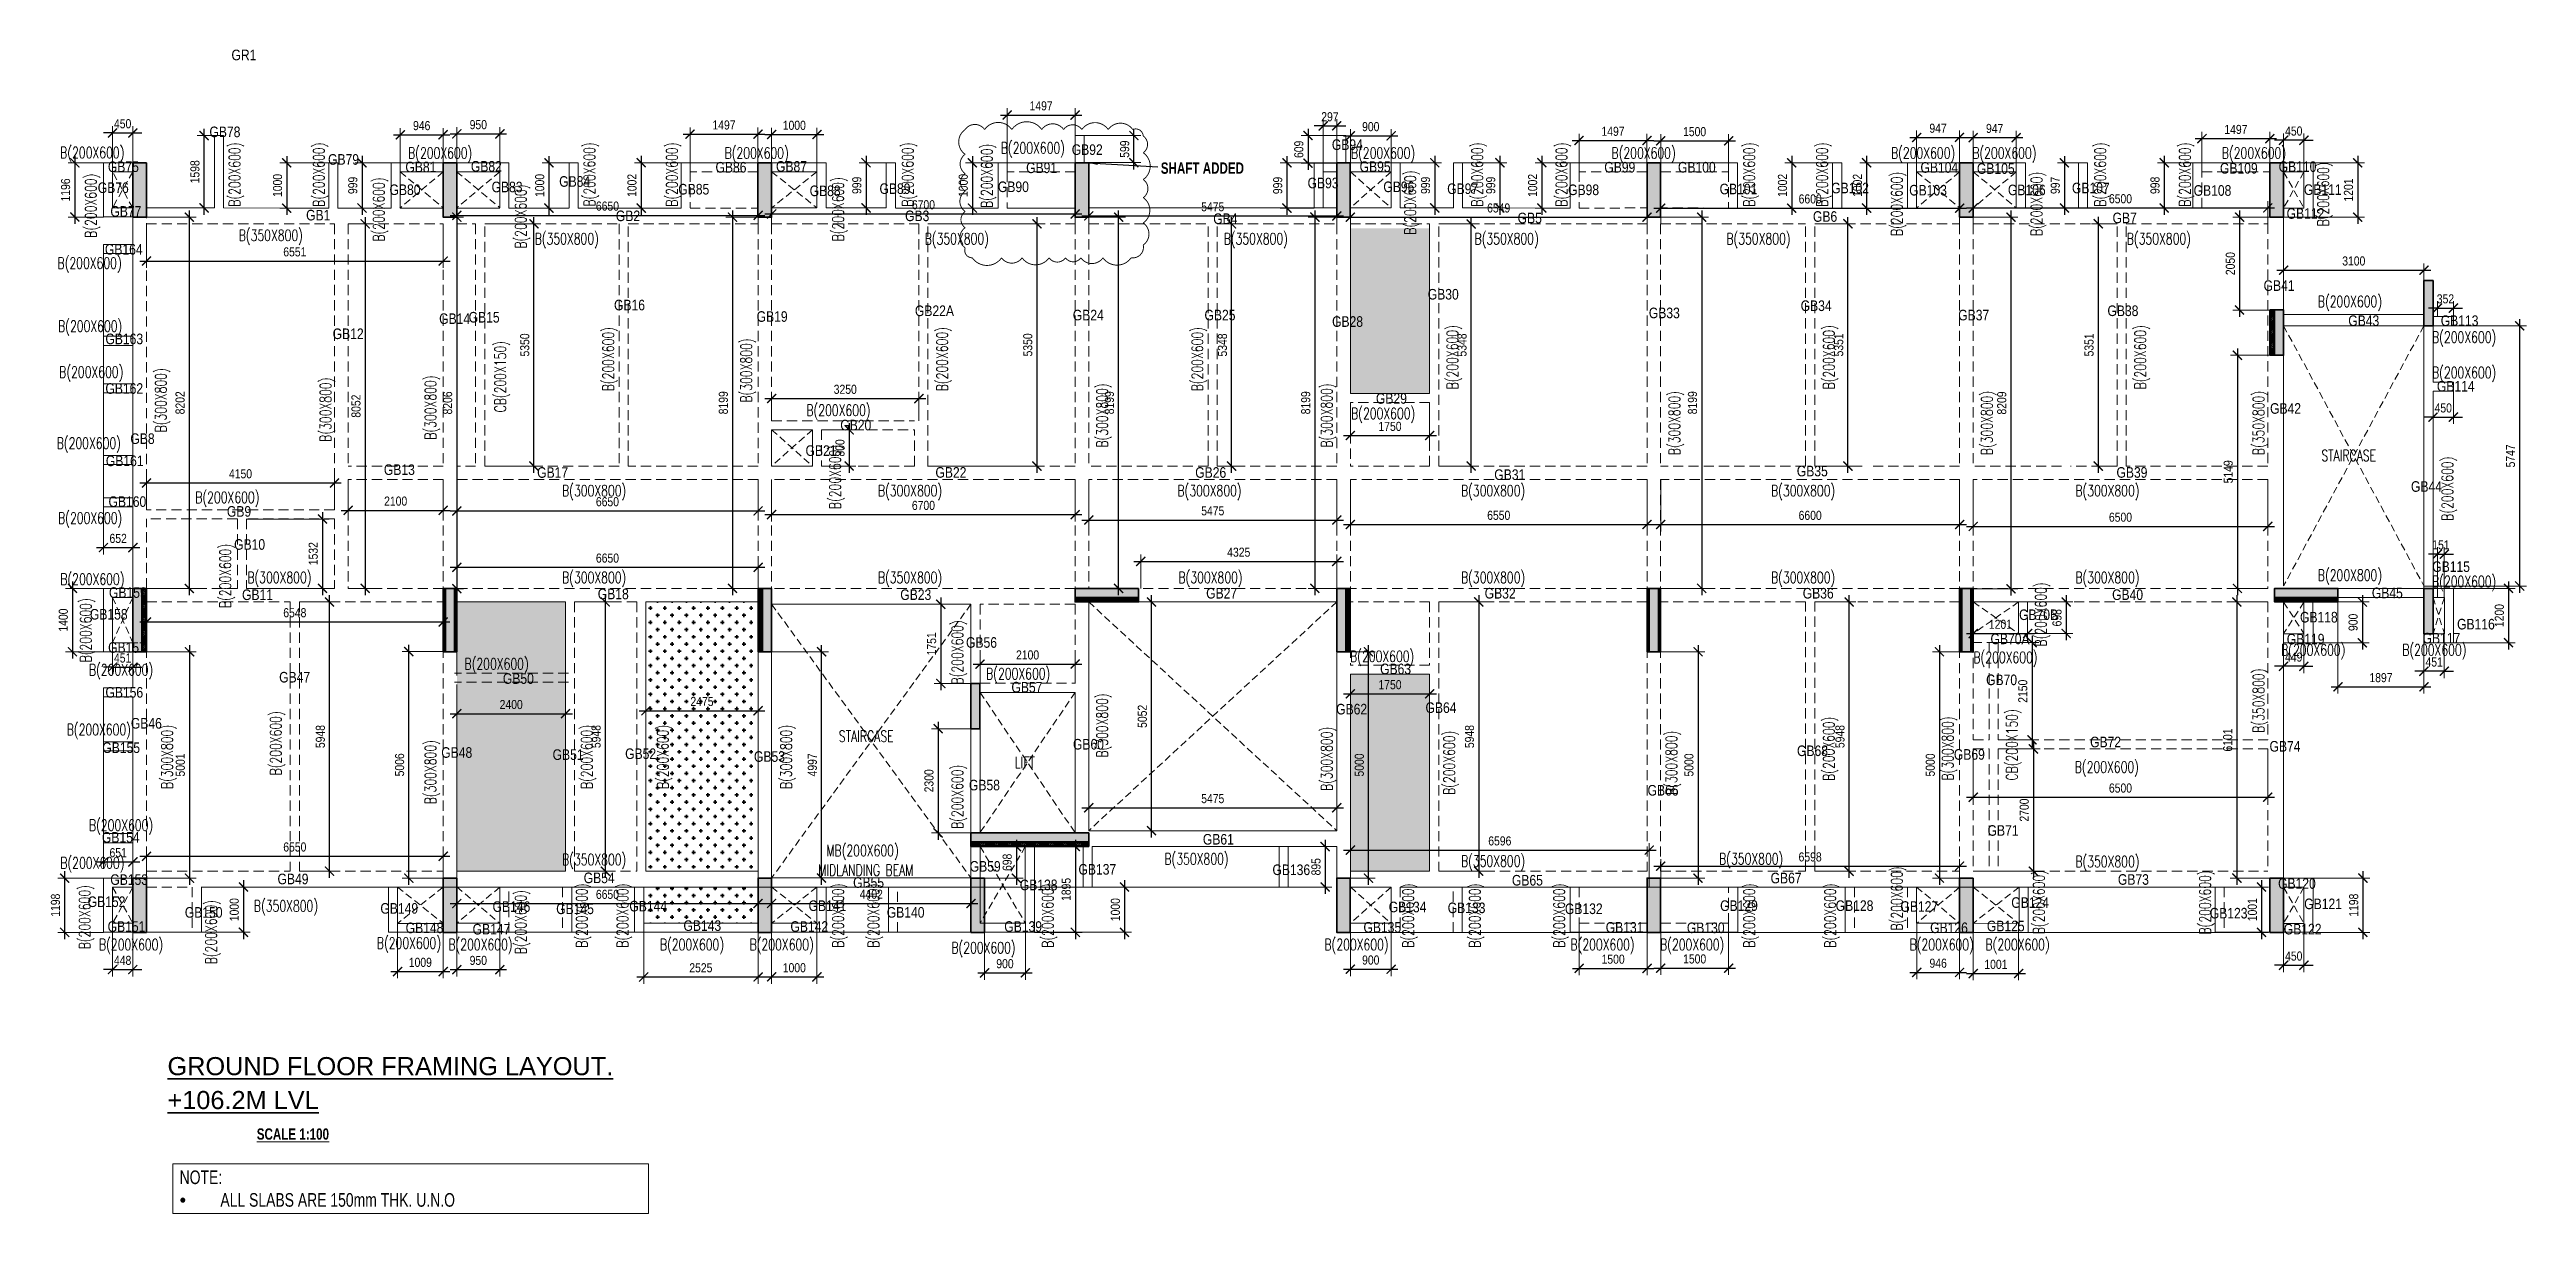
# Model space of a CAD drawing. Header units: millimetres. Extents: x -76 to 54602, y -47 to 25665.
import ezdxf

# ---------------------------------------------------------------- set-up
doc = ezdxf.new("R2010")
doc.units = ezdxf.units.MM
doc.linetypes.add('DASHED', pattern=[0.75, 0.5, -0.25])
doc.linetypes.add('HIDDEN', pattern=[9.525, 6.35, -3.175])
doc.layers.get('Defpoints').update_dxf_attribs({"color": 1})
for name, color, linetype, lineweight in [('G-ANNO-TEXT', 7, 'Continuous', 18), ('S-BEAM-IDEN', 2, 'Continuous', 9), ('S-COL HATCH', 8, 'Continuous', 35), ('S-COLS', 6, 'Continuous', 35), ('S-HEADING', 8, 'Continuous', 35), ('S-SUNKEN HATCH', 9, 'Continuous', 35), ('S_FRAMES', 4, 'Continuous', 9), ('STR-CUTOUT', 1, 'Continuous', 13)]:
    doc.layers.add(name, color=color, linetype=linetype, lineweight=lineweight)
doc.styles.add('Dim.s & Anno.(Misc.)', font='ARIALN.TTF')
doc.styles.add('ROMANS', font='romans.shx', dxfattribs={"width": 0.75})
doc.styles.add('SOBHA', font='swisscl.ttf', dxfattribs={"height": 200})
doc.styles.get("Standard").update_dxf_attribs({"font": 'arial.ttf'})
doc.styles.add('Swis721 LtCn BT_2', font='swisscl.ttf', dxfattribs={"height": 244.992296})
doc.dimstyles.new('A-GFC-100', dxfattribs={"dimscale": 100, "dimtxt": 2, "dimasz": 2, "dimexe": 1.5, "dimexo": 0, "dimgap": 1, "dimtad": 1, "dimdec": 0, "dimdsep": 46, "dimtxsty": 'Dim.s & Anno.(Misc.)', "dimblk": 'ARCHTICK', "dimcen": 0, "dimdle": 1.5, "dimclrd": 256, "dimclre": 8, "dimclrt": 6, "dimazin": 2, "dimtfac": 1, "dimtdec": 0, "dimtix": 1, "dimtmove": 2, "dimatfit": 3, "dimfxl": 1, "dimtolj": 1, "dimlwd": -1, "dimlwe": 9, "dimarcsym": 0})

msp = doc.modelspace()

# ---------------------------------------------------------------- texts
at = {"style": 'Dim.s & Anno.(Misc.)'}
for s, p in [('GR1', (3940.4, 25428.3)), ('GB78', (3454, 23728.9)), ('GB92', (22489.1, 23336.7)), ('GB94', (28231.2, 23446.5)), ('GB75', (1211.9, 22958.8)), ('GB79', (6072.4, 23120.5)), ('GB81', (7779.4, 22953.1)), ('GB82', (9225.6, 22968.4)), ('GB86', (14625, 22947.4)), ('GB87', (15961, 22965.4)), ('GB91', (21482.6, 22935.6)), ('GB95', (28844.4, 22960)), ('GB99', (34246, 22947.9)), ('GB100', (35871.6, 22947.9)), ('GB104', (41224.2, 22942.8)), ('GB105', (42471.5, 22918.6)), ('GB109', (47836.2, 22924.7)), ('GB110', (49132, 22961)), ('GB76', (988.6, 22496)), ('GB80', (7429.3, 22451.2)), ('GB83', (9682.3, 22512)), ('GB84', (11174.2, 22633.7)), ('GB85', (13804.3, 22462.5)), ('GB88', (16703.9, 22426.6)), ('GB89', (18245.6, 22474.6)), ('GB90', (20859.6, 22516.6)), ('GB93', (27696.1, 22599.5)), ('GB96', (29367.5, 22515.4)), ('GB97', (30777, 22473.3)), ('GB98', (33446.4, 22449.3)), ('GB101', (36791.5, 22467.4)), ('GB102', (39254.5, 22488.6)), ('GB103', (40976, 22440.6)), ('GB106', (43155.7, 22446.7)), ('GB107', (44569.1, 22489)), ('GB108', (47255, 22434.6)), ('GB111', (49689, 22452.8)), ('GB77', (1267.5, 21972.1)), ('GB1', (5587.8, 21890.1)), ('GB2', (12425.5, 21873.9)), ('GB3', (18810.7, 21873.9)), ('GB4', (25613.3, 21810.9)), ('GB5', (32331.9, 21826.8)), ('GB6', (38851.6, 21859.5)), ('GB7', (45465.4, 21828.5)), ('GB112', (49307.6, 21926.4)), ('GB164', (1147, 21134)), ('GB30', (30348.3, 20142.1)), ('GB41', (48798.8, 20333.2)), ('GB14', (8525, 19602.6)), ('GB15', (9176.2, 19634.3)), ('GB16', (12384.7, 19904.1)), ('GB19', (15533.5, 19650.3)), ('GB22A', (19027.9, 19777.3)), ('GB24', (22512.9, 19682.2)), ('GB25', (25419.6, 19682.2)), ('GB28', (28235.8, 19539)), ('GB33', (35228.5, 19729.8)), ('GB34', (38579.9, 19888.5)), ('GB37', (42058.3, 19682.2)), ('GB38', (45352.1, 19777.7)), ('GB43', (50668.9, 19558.4)), ('GB113', (52709.5, 19558.4)), ('GB163', (1157.4, 19155.7)), ('GB12', (6174.3, 19269.3)), ('GB162', (1157.4, 18060.2)), ('GB29', (29204.7, 17840.9)), ('GB114', (52625, 18110.4)), ('GB42', (48941.7, 17619.4)), ('GB8', (1708.8, 16952.6)), ('GB20', (17380.2, 17252.4)), ('GB161', (1167.4, 16461.9)), ('GB13', (7304.8, 16268)), ('GB17', (10687.9, 16204.5)), ('GB21', (16613.1, 16688)), ('GB22', (19480.1, 16206.6)), ('GB26', (25215.1, 16205.1)), ('GB35', (38495.2, 16237.2)), ('GB39', (45551.3, 16206.2)), ('GB31', (31817.2, 16157)), ('GB44', (52053, 15895.5)), ('GB160', (1226.2, 15562)), ('GB9', (3840, 15345.4)), ('GB10', (3998.8, 14615.3)), ('GB115', (52521.5, 14125.2)), ('GB159', (1236.3, 13552.5)), ('GB11', (4173.5, 13504.4)), ('GB18', (12026.6, 13522)), ('GB23', (18704.6, 13505.9)), ('GB27', (25456.6, 13537.6)), ('GB32', (31604.8, 13537.6)), ('GB36', (38625.7, 13537.6)), ('GB40', (45454.8, 13505.6)), ('GB45', (51188.3, 13545.3)), ('GB158', (815.3, 13073.2)), ('GB70B', (43401, 13062.6)), ('GB118', (49602.9, 13008.9)), ('GB157', (1216.7, 12339.6)), ('GB56', (20155.5, 12450.3)), ('GB70A', (42770.5, 12529.5)), ('GB119', (49310.5, 12524.5)), ('GB117', (52308.5, 12545.5)), ('GB116', (53070, 12855)), ('GB63', (29296.2, 11866.1)), ('GB156', (1157.9, 11348.4)), ('GB47', (4993.2, 11682.7)), ('GB50', (9931.7, 11653)), ('GB57', (21158, 11462.1)), ('GB70', (42673.5, 11624.9)), ('GB62', (28326.2, 10977.7)), ('GB64', (30298.6, 11010)), ('GB46', (1719.2, 10664.8)), ('GB60', (22516, 10202.2)), ('GB72', (44969.2, 10251.9)), ('GB74', (48930.3, 10156)), ('GB155', (1089.4, 10125.8)), ('GB48', (8571.9, 10019.5)), ('GB51', (11029.3, 9972.6)), ('GB52', (12630.5, 9992.7)), ('GB53', (15475, 9930.5)), ('GB68', (38499.4, 10058)), ('GB69', (41962.2, 9977.3)), ('GB58', (20220.2, 9300.4)), ('GB66', (35200.7, 9184.8)), ('GB154', (1080.2, 8145.5)), ('GB61', (25383.8, 8102.3)), ('GB71', (42705.9, 8297.3)), ('GB59', (20236.5, 7504.5)), ('GB137', (22637.7, 7439.1)), ('GB136', (26919.5, 7429.4)), ('GB153', (1266, 7212.1)), ('GB49', (4956.6, 7226.5)), ('GB54', (11715.6, 7250.3)), ('GB55', (17662.4, 7147.1)), ('GB138', (21343, 7094.9)), ('GB65', (32206.2, 7197.8)), ('GB67', (37916.7, 7246.4)), ('GB73', (45583.6, 7215)), ('GB120', (49118.5, 7125.9)), ('GB152', (766.8, 6723.1)), ('GB150', (2910.7, 6488.3)), ('GB149', (7227.8, 6576.4)), ('GB146', (9704.5, 6615.5)), ('GB145', (11108.2, 6567)), ('GB144', (12723.4, 6625.7)), ('GB141', (16680.4, 6635.3)), ('GB140', (18406.2, 6488.5)), ('GB134', (29486.6, 6607.9)), ('GB133', (30788.6, 6588.4)), ('GB132', (33376, 6568)), ('GB129', (36802.3, 6636.4)), ('GB128', (39353.2, 6636.7)), ('GB127', (40782.4, 6617.1)), ('GB124', (43229.8, 6705.1)), ('GB123', (47610.9, 6470.5)), ('GB121', (49696.1, 6675.9)), ('GB151', (1207.3, 6175.3)), ('GB148', (7785.8, 6146)), ('GB147', (9264, 6116.6)), ('GB143', (13917.7, 6195.3)), ('GB142', (16279, 6175.6)), ('GB139', (21000.4, 6175.5)), ('GB135', (28928.6, 6158)), ('GB131', (34276.7, 6157.2)), ('GB130', (36068.1, 6147.4)), ('GB126', (41438.3, 6147.6)), ('GB125', (42691.4, 6186.7)), ('GB122', (49245.7, 6118.4))]:
    msp.add_text(s, height=233.43, dxfattribs=at).set_placement(p)
at = {"layer": 'G-ANNO-TEXT', "color": 1, "char_height": 250, "width": 4617, "attachment_point": 1, "line_spacing_factor": 0.971848, "style": 'Swis721 LtCn BT_2'}
for s, insert in [('{\\fSwis721 LtCn BT|b1|i0|c0|p34;SHAFT ADDED}', (24455.4, 23170.8)), ('{\\fSwis721 LtCn BT|b1|i0|c0|p34;\\LSCALE 1:100}', (4498.9, 1833.9))]:
    msp.add_mtext(s, dxfattribs=dict(at, insert=insert))
at = {"layer": 'G-ANNO-TEXT', "color": 6, "insert": (2796.3, 501.3), "char_height": 300, "width": 10202.556, "attachment_point": 4, "style": 'SOBHA', "bg_fill": 16, "box_fill_scale": 1.5, "bg_fill_color": 256, "bg_fill_transparency": 0}
msp.add_mtext('NOTE: \\P\\pxi-3,l3,t3;{\\fSymbol|b0|i0|c2|p18;·^I}ALL SLABS ARE 150mm THK. U.N.O', dxfattribs=at)
at = {"layer": 'S-BEAM-IDEN', "color": 1, "style": 'ROMANS', "width": 0.7}
for s, p in [('B(200X600)', (159, 23262.6)), ('B(200X600)', (7839.3, 23254.1)), ('B(200X600)', (14825.5, 23254.1)), ('B(200X600)', (20923.4, 23365.7)), ('B(200X600)', (28653.2, 23254)), ('B(200X600)', (34405.1, 23254)), ('B(200X600)', (40574.6, 23254)), ('B(200X600)', (42368, 23254)), ('B(200X600)', (47877.4, 23254)), ('B(200X600)', (100.6, 20822.3)), ('B(200X600)', (49997.4, 19973.1)), ('B(200X600)', (113.4, 19429.4)), ('B(200X600)', (52518.3, 19185.1)), ('B(200X600)', (137.3, 18415.6)), ('B(200X600)', (52518.3, 18404)), ('B(200X600)', (16631.5, 17570.3)), ('B(200X600)', (28656, 17500.6)), ('B(200X600)', (83.3, 16843.6)), ('B(200X600)', (3140.8, 15646.2)), ('B(200X600)', (113.4, 15190.8)), ('B(200X600)', (161.8, 13840.5)), ('B(200X600)', (52518.3, 13786.2)), ('B(200X600)', (794.4, 11836.6)), ('B(200X600)', (9084.7, 11968.5)), ('B(200X600)', (20599.1, 11752.4)), ('B(200X600)', (28634.3, 12135.8)), ('B(200X600)', (42393.7, 12111.9)), ('B(200X600)', (49187, 12277.5)), ('B(200X600)', (51860.2, 12277.5)), ('B(200X600)', (304.4, 10517.4)), ('B(200X600)', (44631.1, 9689.6)), ('B(200X600)', (794.4, 8405.6)), ('B(200X600)', (161.8, 7571.7)), ('MIDLANDING BEAM', (16893.3, 7414.1)), ('MB(200X600)', (17073, 7845.6)), ('B(200X600)', (1015.6, 5768.6)), ('B(200X600)', (7150.1, 5802.4)), ('B(200X600)', (8728.6, 5768.6)), ('B(200X600)', (13397.8, 5768.6)), ('B(200X600)', (15377.9, 5768.6)), ('B(200X600)', (28067.5, 5768.6)), ('B(200X600)', (33498.8, 5768.6)), ('B(200X600)', (35476.7, 5768.6)), ('B(200X600)', (40985, 5768.6)), ('B(200X600)', (42660.2, 5768.6)), ('B(200X600)', (19832.1, 5699.4))]:
    msp.add_text(s, height=250, dxfattribs=at).set_placement(p)
for p in [(4133.7, 22191.5), (5994.7, 22190.8), (11965.4, 22196.8), (13787.6, 22191.5), (18993.6, 22191.9), (20740.8, 22165.3), (31566.2, 22191.9), (33426.4, 22191.9), (37570.7, 22191.9), (39178.1, 22191.9), (45317.7, 22191.9), (47186.7, 22191.9), (50240.3, 21757.6), (960.1, 21505.7), (7316.7, 21420.1), (10450.2, 21266), (17455.4, 21426.4), (30086.4, 21574), (40827.7, 21545.1), (43912.9, 21545.1), (12382.3, 18116.3), (19753.8, 18116.3), (25386.7, 18116.3), (31017.7, 18157.4), (39327.9, 18157.4), (46202.9, 18157.4), (17388.7, 15512.5), (3929.8, 13326.7), (44006.3, 12478.4), (848, 12126.5), (20089.7, 11639.4), (5043.1, 9629.9), (11908.9, 9328.6), (13588.3, 9328.6), (30947.4, 9199.3), (39327.9, 9509.4), (20089.7, 8447.9), (824.7, 5789.1), (11799.5, 5823.1), (12698.6, 5823.1), (17455.4, 5823.1), (18235, 5823.1), (22083, 5823), (30040.1, 5823.1), (31512.5, 5823.1), (33374.5, 5823.1), (37570.7, 5823.1), (39355.8, 5823.1), (40827.7, 6203.5), (43964.1, 6122.1), (47631.6, 6115.8), (3614.3, 5457.2), (10450.2, 5682)]:
    msp.add_text('B(200X600)', height=250, rotation=90, dxfattribs=at).set_placement(p)
at = {"layer": 'S-BEAM-IDEN', "color": 3, "style": 'ROMANS', "width": 0.7}
for s, p in [('B(350X800)', (4100.3, 21435.5)), ('B(350X800)', (10633.9, 21359.4)), ('B(350X800)', (19243.8, 21359.4)), ('B(350X800)', (25844, 21359.4)), ('B(350X800)', (31381.3, 21359.4)), ('B(350X800)', (36940.4, 21359.4)), ('B(350X800)', (45779.6, 21359.4)), ('STAIRCASE', (50073.9, 16571.7)), ('STAIRCASE', (50073.9, 16571.7)), ('STAIRCASE', (50073.9, 16570.6)), ('B(300X800)', (11239.2, 15795.4)), ('B(300X800)', (18210.9, 15795.4)), ('B(300X800)', (24822.9, 15795.4)), ('B(300X800)', (31081.8, 15795.4)), ('B(300X800)', (37926, 15795.4)), ('B(300X800)', (44643.7, 15795.4)), ('B(200X800)', (49997.4, 13927.9)), ('B(300X800)', (4290.3, 13877.9)), ('B(300X800)', (11239.2, 13877.9)), ('B(350X800)', (18210.9, 13877.9)), ('B(300X800)', (24845.4, 13877.9)), ('B(300X800)', (31081.8, 13877.9)), ('B(300X800)', (37926, 13877.9)), ('B(300X800)', (44643.7, 13877.9)), ('STAIRCASE', (17348.9, 10370.7)), ('STAIRCASE', (17348.9, 10370.7)), ('STAIRCASE', (17348.9, 10369.6)), ('LIFT', (21232.8, 9790.9)), ('LIFT', (21232.8, 9790.9)), ('LIFT', (21232.8, 9789.8)), ('B(350X800)', (11239.2, 7646.5)), ('B(350X800)', (24536, 7660.3)), ('B(350X800)', (31081.8, 7612.9)), ('B(350X800)', (36780.5, 7661.8)), ('B(350X800)', (44643.7, 7602.6)), ('B(350X800)', (4435.1, 6622.5))]:
    msp.add_text(s, height=250, dxfattribs=at).set_placement(p)
for s, p in [('CB(200X150)', (10000.4, 17649.8)), ('B(300X800)', (15430.8, 17865.9)), ('B(300X800)', (2506.2, 17207)), ('B(300X800)', (6143.3, 16999.6)), ('B(300X800)', (8458.4, 17045.8)), ('B(300X800)', (23286.4, 16871.5)), ('B(300X800)', (28242, 16871.5)), ('B(300X800)', (35917.6, 16704.6)), ('B(300X800)', (42817.6, 16705.2)), ('B(350X800)', (48812.9, 16705.2)), ('B(200X600)', (52982.5, 15254.6)), ('B(350X800)', (48812.9, 10571.9)), ('B(300X800)', (23286.4, 10023.7)), ('CB(200X150)', (43368.5, 9516.6)), ('B(300X800)', (2642.6, 9328.6)), ('B(300X800)', (16310, 9328.6)), ('B(300X800)', (28242, 9286.4)), ('B(300X800)', (35851.8, 9199.3)), ('B(300X800)', (41950.4, 9516.6)), ('B(300X800)', (8458.4, 8992.3))]:
    msp.add_text(s, height=250, rotation=90, dxfattribs=at).set_placement(p)
at = {"layer": 'S-HEADING', "color": 6}
for s, p in [('%%UGROUND FLOOR FRAMING LAYOUT.', (2527.7, 3008.6)), ('%%U+106.2M LVL', (2527.7, 2260.1))]:
    msp.add_text(s, height=400, rotation=359.99719, dxfattribs=at).set_placement(p)

# ---------------------------------------------------------------- blocks, each defined once
blk = doc.blocks.new('A$C16acb9dc')
at = {"layer": 'S-COL HATCH'}
h = blk.add_hatch(color=8, dxfattribs=at)
h.dxf.hatch_style = 1
h.paths.add_polyline_path([(300, 17000), (0, 17000), (0, 15800), (300, 15800)])
h = blk.add_hatch(color=8, dxfattribs=at)
h.dxf.hatch_style = 1
h.paths.add_polyline_path([(7151, 17000), (6851, 17000), (6851, 15800), (7151, 15800)])
h = blk.add_hatch(color=8, dxfattribs=at)
h.dxf.hatch_style = 1
h.paths.add_polyline_path([(14100, 17000), (13800, 17000), (13800, 15800), (14100, 15800)])
h = blk.add_hatch(color=8, dxfattribs=at)
h.dxf.hatch_style = 1
h.paths.add_polyline_path([(21100, 17000), (20800, 17000), (20800, 15800), (21100, 15800)])
h = blk.add_hatch(color=8, dxfattribs=at)
h.dxf.hatch_style = 1
h.paths.add_polyline_path([(26875, 17000), (26575, 17000), (26575, 15800), (26875, 15800)])
h = blk.add_hatch(color=8, dxfattribs=at)
h.dxf.hatch_style = 1
h.paths.add_polyline_path([(33725, 17000), (33425, 17000), (33425, 15800), (33725, 15800)])
h = blk.add_hatch(color=8, dxfattribs=at)
h.dxf.hatch_style = 1
h.paths.add_polyline_path([(40626, 17000), (40326, 17000), (40326, 15800), (40626, 15800)])
h = blk.add_hatch(color=8, dxfattribs=at)
h.dxf.hatch_style = 1
h.paths.add_polyline_path([(47475, 17000), (47175, 17000), (47175, 15800), (47475, 15800)])
h = blk.add_hatch(color=8, dxfattribs=at)
h.dxf.hatch_style = 1
h.paths.add_polyline_path([(50777, 14400), (50577, 14400), (50577, 13400), (50777, 13400)])
h = blk.add_hatch(dxfattribs=at)
h.set_pattern_fill('ANSI31', color=8, scale=8)
h.set_pattern_definition([(45, (-490725.384, 57679.764), (-17.9605122, 17.9605122), [])])
h.paths.add_polyline_path([(47276, 13750), (47176, 13750), (47176, 12750), (47276, 12750)])
h = blk.add_hatch(color=8, dxfattribs=at)
h.dxf.hatch_style = 1
h.paths.add_polyline_path([(47276, 12750), (47476, 12750), (47476, 13750), (47276, 13750)])
h = blk.add_hatch(color=8, dxfattribs=at)
h.dxf.hatch_style = 1
h.paths.add_polyline_path([(200, 7600), (0, 7600), (0, 6200), (200, 6200)])
h = blk.add_hatch(dxfattribs=at)
h.set_pattern_fill('ANSI31', color=8, scale=8)
h.set_pattern_definition([(45, (-538833.436, 51529.817), (-17.9605122, 17.9605122), [])])
h.paths.add_polyline_path([(200, 6200), (300, 6200), (300, 7600), (200, 7600)])
h = blk.add_hatch(dxfattribs=at)
h.set_pattern_fill('ANSI31', color=8, scale=8)
h.set_pattern_definition([(45, (-532500.815, 51529.817), (-17.9605122, 17.9605122), [])])
h.paths.add_polyline_path([(6851, 6200), (6901, 6200), (6901, 7600), (6851, 7600)])
h = blk.add_hatch(color=8, dxfattribs=at)
h.dxf.hatch_style = 1
h.paths.add_polyline_path([(7101, 7600), (6901, 7600), (6901, 6200), (7101, 6200)])
h = blk.add_hatch(dxfattribs=at)
h.set_pattern_fill('ANSI31', color=8, scale=8)
h.set_pattern_definition([(45, (-531932.426, 51529.817), (-17.9605122, 17.9605122), [])])
h.paths.add_polyline_path([(7151, 7600), (7101, 7600), (7101, 6200), (7151, 6200)])
h = blk.add_hatch(dxfattribs=at)
h.set_pattern_fill('ANSI31', color=8, scale=8)
h.set_pattern_definition([(45, (-526115.113, 51529.817), (-17.9605122, 17.9605122), [])])
h.paths.add_polyline_path([(13901, 7600), (13801, 7600), (13801, 6200), (13901, 6200)])
h = blk.add_hatch(color=8, dxfattribs=at)
h.dxf.hatch_style = 1
h.paths.add_polyline_path([(14101, 7600), (13901, 7600), (13901, 6200), (14101, 6200)])
h = blk.add_hatch(color=8, dxfattribs=at)
h.dxf.hatch_style = 1
h.paths.add_polyline_path([(20800, 7600), (20800, 7400), (22200, 7400), (22200, 7600)])
h = blk.add_hatch(dxfattribs=at)
h.set_pattern_fill('ANSI31', color=8, scale=8, angle=-90)
h.set_pattern_definition([(315, (66129.657, 547224.291), (17.9605122, 17.9605122), [])])
h.paths.add_polyline_path([(20800, 7400), (20800, 7300), (22200, 7300), (22200, 7400)])
h = blk.add_hatch(color=8, dxfattribs=at)
h.dxf.hatch_style = 1
h.paths.add_polyline_path([(26775, 7600), (26575, 7600), (26575, 6200), (26775, 6200)])
h = blk.add_hatch(dxfattribs=at)
h.set_pattern_fill('ANSI31', color=8, scale=8)
h.set_pattern_definition([(45, (-512258.491, 51529.878), (-17.9605122, 17.9605122), [])])
h.paths.add_polyline_path([(26775, 6200), (26875, 6200), (26875, 7600), (26775, 7600)])
h = blk.add_hatch(dxfattribs=at)
h.set_pattern_fill('ANSI31', color=8, scale=8)
h.set_pattern_definition([(45, (-505925.804, 51529.878), (-17.9605122, 17.9605122), [])])
h.paths.add_polyline_path([(33426, 6200), (33476, 6200), (33476, 7600), (33426, 7600)])
h = blk.add_hatch(color=8, dxfattribs=at)
h.dxf.hatch_style = 1
h.paths.add_polyline_path([(33676, 7600), (33476, 7600), (33476, 6200), (33676, 6200)])
h = blk.add_hatch(dxfattribs=at)
h.set_pattern_fill('ANSI31', color=8, scale=8)
h.set_pattern_definition([(45, (-505357.416, 51529.878), (-17.9605122, 17.9605122), [])])
h.paths.add_polyline_path([(33726, 7600), (33676, 7600), (33676, 6200), (33726, 6200)])
h = blk.add_hatch(dxfattribs=at)
h.set_pattern_fill('ANSI31', color=8, scale=8)
h.set_pattern_definition([(45, (-499025.281, 51529.878), (-17.9605122, 17.9605122), [])])
h.paths.add_polyline_path([(40327, 6200), (40377, 6200), (40377, 7600), (40327, 7600)])
h = blk.add_hatch(color=8, dxfattribs=at)
h.dxf.hatch_style = 1
h.paths.add_polyline_path([(40577, 7600), (40377, 7600), (40377, 6200), (40577, 6200)])
h = blk.add_hatch(dxfattribs=at)
h.set_pattern_fill('ANSI31', color=8, scale=8)
h.set_pattern_definition([(45, (-498456.893, 51529.878), (-17.9605122, 17.9605122), [])])
h.paths.add_polyline_path([(40627, 7600), (40577, 7600), (40577, 6200), (40627, 6200)])
h = blk.add_hatch(color=8, dxfattribs=at)
h.dxf.hatch_style = 1
h.paths.add_polyline_path([(48677, 7400), (48677, 7600), (47277, 7600), (47277, 7400)])
h = blk.add_hatch(dxfattribs=at)
h.set_pattern_fill('ANSI31', color=8, scale=8, angle=-90)
h.set_pattern_definition([(315, (92606.318, 545500.954), (17.9605122, 17.9605122), [])])
h.paths.add_polyline_path([(48677, 7400), (48677, 7300), (47277, 7300), (47277, 7400)])
h = blk.add_hatch(color=8, dxfattribs=at)
h.dxf.hatch_style = 1
h.paths.add_polyline_path([(50777, 7600), (50577, 7600), (50577, 6600), (50777, 6600)])
h = blk.add_hatch(color=8, dxfattribs=at)
h.dxf.hatch_style = 1
h.paths.add_polyline_path([(18701, 5500), (18501, 5500), (18501, 4500), (18701, 4500)])
h = blk.add_hatch(color=8, dxfattribs=at)
h.dxf.hatch_style = 1
h.paths.add_polyline_path([(18502, 2200), (18502, 2000), (21101, 2000), (21101, 2200)])
h = blk.add_hatch(dxfattribs=at)
h.set_pattern_fill('ANSI31', color=8, scale=8, angle=-90)
h.set_pattern_definition([(315, (63831.204, 541823.95), (17.9605122, 17.9605122), [])])
h.paths.add_polyline_path([(18501, 2000), (18501, 1900), (21101, 1900), (21101, 2000)])
h = blk.add_hatch(color=8, dxfattribs=at)
h.dxf.hatch_style = 1
h.paths.add_polyline_path([(300, 1200), (0, 1200), (0, 0), (300, 0)])
h = blk.add_hatch(color=8, dxfattribs=at)
h.dxf.hatch_style = 1
h.paths.add_polyline_path([(7151, 1200), (6851, 1200), (6851, 0), (7151, 0)])
h = blk.add_hatch(color=8, dxfattribs=at)
h.dxf.hatch_style = 1
h.paths.add_polyline_path([(14101, 1200), (13801, 1200), (13801, 0), (14101, 0)])
h = blk.add_hatch(color=8, dxfattribs=at)
h.dxf.hatch_style = 1
h.paths.add_polyline_path([(18801, 1200), (18501, 1200), (18501, 0), (18801, 0)])
h = blk.add_hatch(color=8, dxfattribs=at)
h.dxf.hatch_style = 1
h.paths.add_polyline_path([(26875, 1200), (26575, 1200), (26575, 0), (26875, 0)])
h = blk.add_hatch(color=8, dxfattribs=at)
h.dxf.hatch_style = 1
h.paths.add_polyline_path([(33726, 1200), (33426, 1200), (33426, 0), (33726, 0)])
h = blk.add_hatch(color=8, dxfattribs=at)
h.dxf.hatch_style = 1
h.paths.add_polyline_path([(40626, 1200), (40326, 1200), (40326, 0), (40626, 0)])
h = blk.add_hatch(color=8, dxfattribs=at)
h.dxf.hatch_style = 1
h.paths.add_polyline_path([(47475, 1200), (47175, 1200), (47175, 0), (47475, 0)])
at = {"layer": 'S-COLS'}
for points in [[(300, 17000), (0, 17000), (0, 15800), (300, 15800)], [(7151, 17000), (6851, 17000), (6851, 15800), (7151, 15800)], [(14100, 17000), (13800, 17000), (13800, 15800), (14100, 15800)], [(21100, 17000), (20800, 17000), (20800, 15800), (21100, 15800)], [(26875, 17000), (26575, 17000), (26575, 15800), (26875, 15800)], [(33725, 17000), (33425, 17000), (33425, 15800), (33725, 15800)], [(40626, 17000), (40326, 17000), (40326, 15800), (40626, 15800)], [(47475, 17000), (47175, 17000), (47175, 15800), (47475, 15800)], [(50777, 14400), (50577, 14400), (50577, 13400), (50777, 13400)], [(47176, 13750), (47476, 13750), (47476, 12750), (47176, 12750)], [(47176, 13750), (47276, 13750), (47276, 12750), (47176, 12750)], [(300, 7600), (0, 7600), (0, 6200), (300, 6200)], [(300, 7600), (200, 7600), (200, 6200), (300, 6200)], [(7151, 7600), (6851, 7600), (6851, 6200), (7151, 6200)], [(6851, 7600), (6901, 7600), (6901, 6200), (6851, 6200)], [(7151, 7600), (7101, 7600), (7101, 6200), (7151, 6200)], [(14101, 7600), (13801, 7600), (13801, 6200), (14101, 6200)], [(13801, 7600), (13901, 7600), (13901, 6200), (13801, 6200)], [(22200, 7600), (22200, 7300), (20800, 7300), (20800, 7600)], [(22200, 7300), (22200, 7400), (20800, 7400), (20800, 7300)], [(26875, 7600), (26575, 7600), (26575, 6200), (26875, 6200)], [(26875, 7600), (26775, 7600), (26775, 6200), (26875, 6200)], [(33726, 7600), (33426, 7600), (33426, 6200), (33726, 6200)], [(33426, 7600), (33476, 7600), (33476, 6200), (33426, 6200)], [(33726, 7600), (33676, 7600), (33676, 6200), (33726, 6200)], [(40627, 7600), (40327, 7600), (40327, 6200), (40627, 6200)], [(40327, 7600), (40377, 7600), (40377, 6200), (40327, 6200)], [(40627, 7600), (40577, 7600), (40577, 6200), (40627, 6200)], [(48677, 7300), (48677, 7600), (47277, 7600), (47277, 7300)], [(48677, 7300), (48677, 7400), (47277, 7400), (47277, 7300)], [(50777, 7600), (50577, 7600), (50577, 6600), (50777, 6600)], [(18701, 5500), (18501, 5500), (18501, 4500), (18701, 4500)], [(21101, 2200), (21101, 1900), (18502, 1900), (18502, 2200)], [(21101, 1900), (21101, 2000), (18501, 2000), (18501, 1900)], [(300, 1200), (0, 1200), (0, 0), (300, 0)], [(7151, 1200), (6851, 1200), (6851, 0), (7151, 0)], [(14101, 1200), (13801, 1200), (13801, 0), (14101, 0)], [(18801, 1200), (18501, 1200), (18501, 0), (18801, 0)], [(26875, 1200), (26575, 1200), (26575, 0), (26875, 0)], [(33726, 1200), (33426, 1200), (33426, 0), (33726, 0)], [(40626, 1200), (40326, 1200), (40326, 0), (40626, 0)], [(47475, 1200), (47175, 1200), (47175, 0), (47475, 0)]]:
    blk.add_lwpolyline(points, close=True, dxfattribs=at)
blk = doc.blocks.new('_ArchTick')
at = {"color": 0, "linetype": 'ByBlock', "const_width": 0.15}
blk.add_lwpolyline([(-0.5, -0.5), (0.5, 0.5)], dxfattribs=at)
blk = doc.blocks.new('*D145')
at = {"color": 8, "lineweight": 9, "transparency": 16777216}
for p, q in [((2064, 21814), (2064, 20842)), ((8615, 21814), (8615, 20842))]:
    blk.add_line(p, q, dxfattribs=at)
at = {"transparency": 16777216}
blk.add_line((1914, 20992), (8765, 20992), dxfattribs=at)
at = {"layer": 'Defpoints', "color": 0, "transparency": 16777216}
for p in [(2064, 21814), (8615, 21814), (8615, 20992)]:
    blk.add_point(p, dxfattribs=at)
at = {"transparency": 16777216, "xscale": 200, "yscale": 200, "zscale": 200, "rotation": 180}
blk.add_blockref('_ArchTick', (2064, 20992), dxfattribs=at)
at = {"transparency": 16777216, "xscale": 200, "yscale": 200, "zscale": 200}
blk.add_blockref('_ArchTick', (8615, 20992), dxfattribs=at)
at = {"color": 6, "transparency": 16777216, "insert": (5339, 21194), "char_height": 200, "attachment_point": 5, "style": 'Dim.s & Anno.(Misc.)'}
blk.add_mtext('\\A1;6551', dxfattribs=at)
blk = doc.blocks.new('*D146')
at = {"color": 8, "lineweight": 9, "transparency": 16777216}
for p, q in [((2063, 21962), (3160, 21962)), ((2062, 13760), (3160, 13760))]:
    blk.add_line(p, q, dxfattribs=at)
at = {"transparency": 16777216}
blk.add_line((3010, 22112), (3010, 13610), dxfattribs=at)
at = {"layer": 'Defpoints', "color": 0, "transparency": 16777216}
for p in [(2063, 21962), (2062, 13760), (3010, 13760)]:
    blk.add_point(p, dxfattribs=at)
at = {"transparency": 16777216, "xscale": 200, "yscale": 200, "zscale": 200}
for p, rotation in [((3010, 21962), 90), ((3010, 13760), 270)]:
    blk.add_blockref('_ArchTick', p, dxfattribs=dict(at, rotation=rotation))
at = {"color": 6, "transparency": 16777216, "insert": (2807, 17861), "char_height": 200, "attachment_point": 5, "rotation": 90, "style": 'Dim.s & Anno.(Misc.)'}
blk.add_mtext('\\A1;8202', dxfattribs=at)
blk = doc.blocks.new('*D147')
at = {"transparency": 16777216}
for p, q in [((1313, 23822), (1113, 23822)), ((1313, 23822), (1764, 23822)), ((1764, 23822), (1964, 23822))]:
    blk.add_line(p, q, dxfattribs=at)
at = {"color": 8, "lineweight": 9, "transparency": 16777216}
for p, q in [((1313, 22963), (1313, 23972)), ((1764, 22963), (1764, 23972))]:
    blk.add_line(p, q, dxfattribs=at)
at = {"layer": 'Defpoints', "color": 0, "transparency": 16777216}
for p in [(1764, 23822), (1313, 22963), (1764, 22963)]:
    blk.add_point(p, dxfattribs=at)
at = {"transparency": 16777216, "xscale": 200, "yscale": 200, "zscale": 200}
blk.add_blockref('_ArchTick', (1313, 23822), dxfattribs=at)
at = {"transparency": 16777216, "xscale": 200, "yscale": 200, "zscale": 200, "rotation": 180}
blk.add_blockref('_ArchTick', (1764, 23822), dxfattribs=at)
at = {"color": 6, "transparency": 16777216, "insert": (1538, 24024), "char_height": 200, "attachment_point": 5, "style": 'Dim.s & Anno.(Misc.)'}
blk.add_mtext('\\A1;450', dxfattribs=at)
blk = doc.blocks.new('*D148')
at = {"color": 8, "lineweight": 9, "transparency": 16777216}
for p, q in [((1113, 23162), (332, 23162)), ((1112, 21965), (332, 21965))]:
    blk.add_line(p, q, dxfattribs=at)
at = {"transparency": 16777216}
blk.add_line((482, 23312), (482, 21815), dxfattribs=at)
at = {"layer": 'Defpoints', "color": 0, "transparency": 16777216}
for p in [(1113, 23162), (482, 21965), (1112, 21965)]:
    blk.add_point(p, dxfattribs=at)
at = {"transparency": 16777216, "xscale": 200, "yscale": 200, "zscale": 200}
for p, rotation in [((482, 23162), 90), ((482, 21965), 270)]:
    blk.add_blockref('_ArchTick', p, dxfattribs=dict(at, rotation=rotation))
at = {"color": 6, "transparency": 16777216, "insert": (279, 22563), "char_height": 200, "attachment_point": 5, "rotation": 90, "style": 'Dim.s & Anno.(Misc.)'}
blk.add_mtext('\\A1;1196', dxfattribs=at)
blk = doc.blocks.new('*D149')
at = {"color": 8, "lineweight": 9, "transparency": 16777216}
for p, q in [((3564, 23763), (3186, 23763)), ((3564, 22165), (3186, 22165))]:
    blk.add_line(p, q, dxfattribs=at)
at = {"transparency": 16777216}
blk.add_line((3336, 22015), (3336, 23913), dxfattribs=at)
at = {"layer": 'Defpoints', "color": 0, "transparency": 16777216}
for p in [(3336, 23763), (3564, 23763), (3564, 22165)]:
    blk.add_point(p, dxfattribs=at)
at = {"transparency": 16777216, "xscale": 200, "yscale": 200, "zscale": 200}
for p, rotation in [((3336, 23763), 90), ((3336, 22165), 270)]:
    blk.add_blockref('_ArchTick', p, dxfattribs=dict(at, rotation=rotation))
at = {"color": 6, "transparency": 16777216, "insert": (3134, 22964), "char_height": 200, "attachment_point": 5, "rotation": 90, "style": 'Dim.s & Anno.(Misc.)'}
blk.add_mtext('\\A1;1598', dxfattribs=at)
blk = doc.blocks.new('*D150')
at = {"color": 8, "lineweight": 9, "transparency": 16777216}
for p, q in [((6089, 23162), (5010, 23162)), ((6089, 22162), (5010, 22162))]:
    blk.add_line(p, q, dxfattribs=at)
at = {"transparency": 16777216}
blk.add_line((5160, 23312), (5160, 22012), dxfattribs=at)
at = {"layer": 'Defpoints', "color": 0, "transparency": 16777216}
for p in [(6089, 23162), (5160, 22162), (6089, 22162)]:
    blk.add_point(p, dxfattribs=at)
at = {"transparency": 16777216, "xscale": 200, "yscale": 200, "zscale": 200}
for p, rotation in [((5160, 23162), 90), ((5160, 22162), 270)]:
    blk.add_blockref('_ArchTick', p, dxfattribs=dict(at, rotation=rotation))
at = {"color": 6, "transparency": 16777216, "insert": (4958, 22662), "char_height": 200, "attachment_point": 5, "rotation": 90, "style": 'Dim.s & Anno.(Misc.)'}
blk.add_mtext('\\A1;1000', dxfattribs=at)
blk = doc.blocks.new('*D151')
at = {"color": 8, "lineweight": 9, "transparency": 16777216}
for p, q in [((7465, 23163), (6672, 23163)), ((7465, 22164), (6672, 22164))]:
    blk.add_line(p, q, dxfattribs=at)
at = {"transparency": 16777216}
blk.add_line((6822, 23313), (6822, 22014), dxfattribs=at)
at = {"layer": 'Defpoints', "color": 0, "transparency": 16777216}
for p in [(7465, 23163), (6822, 22164), (7465, 22164)]:
    blk.add_point(p, dxfattribs=at)
at = {"transparency": 16777216, "xscale": 200, "yscale": 200, "zscale": 200}
for p, rotation in [((6822, 23163), 90), ((6822, 22164), 270)]:
    blk.add_blockref('_ArchTick', p, dxfattribs=dict(at, rotation=rotation))
at = {"color": 6, "transparency": 16777216, "insert": (6620, 22663), "char_height": 200, "attachment_point": 5, "rotation": 90, "style": 'Dim.s & Anno.(Misc.)'}
blk.add_mtext('\\A1;999', dxfattribs=at)
blk = doc.blocks.new('*D152')
at = {"transparency": 16777216}
blk.add_line((7517, 23781), (8763, 23781), dxfattribs=at)
at = {"color": 8, "lineweight": 9, "transparency": 16777216}
for p, q in [((7667, 22963), (7667, 23931)), ((8613, 22962), (8613, 23931))]:
    blk.add_line(p, q, dxfattribs=at)
at = {"layer": 'Defpoints', "color": 0, "transparency": 16777216}
for p in [(8613, 23781), (7667, 22963), (8613, 22962)]:
    blk.add_point(p, dxfattribs=at)
at = {"transparency": 16777216, "xscale": 200, "yscale": 200, "zscale": 200, "rotation": 180}
blk.add_blockref('_ArchTick', (7667, 23781), dxfattribs=at)
at = {"transparency": 16777216, "xscale": 200, "yscale": 200, "zscale": 200}
blk.add_blockref('_ArchTick', (8613, 23781), dxfattribs=at)
at = {"color": 6, "transparency": 16777216, "insert": (8140, 23983), "char_height": 200, "attachment_point": 5, "style": 'Dim.s & Anno.(Misc.)'}
blk.add_mtext('\\A1;946', dxfattribs=at)
blk = doc.blocks.new('*D153')
at = {"transparency": 16777216}
blk.add_line((8765, 23802), (10015, 23802), dxfattribs=at)
at = {"color": 8, "lineweight": 9, "transparency": 16777216}
for p, q in [((8915, 22963), (8915, 23952)), ((9865, 22963), (9865, 23952))]:
    blk.add_line(p, q, dxfattribs=at)
at = {"layer": 'Defpoints', "color": 0, "transparency": 16777216}
for p in [(9865, 23802), (8915, 22963), (9865, 22963)]:
    blk.add_point(p, dxfattribs=at)
at = {"transparency": 16777216, "xscale": 200, "yscale": 200, "zscale": 200, "rotation": 180}
blk.add_blockref('_ArchTick', (8915, 23802), dxfattribs=at)
at = {"transparency": 16777216, "xscale": 200, "yscale": 200, "zscale": 200}
blk.add_blockref('_ArchTick', (9865, 23802), dxfattribs=at)
at = {"color": 6, "transparency": 16777216, "insert": (9390, 24004), "char_height": 200, "attachment_point": 5, "style": 'Dim.s & Anno.(Misc.)'}
blk.add_mtext('\\A1;950', dxfattribs=at)
blk = doc.blocks.new('*D154')
at = {"color": 8, "lineweight": 9, "transparency": 16777216}
for p, q in [((11396, 23162), (10798, 23162)), ((11394, 22162), (10798, 22162))]:
    blk.add_line(p, q, dxfattribs=at)
at = {"transparency": 16777216}
blk.add_line((10948, 23312), (10948, 22012), dxfattribs=at)
at = {"layer": 'Defpoints', "color": 0, "transparency": 16777216}
for p in [(11396, 23162), (10948, 22162), (11394, 22162)]:
    blk.add_point(p, dxfattribs=at)
at = {"transparency": 16777216, "xscale": 200, "yscale": 200, "zscale": 200}
for p, rotation in [((10948, 23162), 90), ((10948, 22162), 270)]:
    blk.add_blockref('_ArchTick', p, dxfattribs=dict(at, rotation=rotation))
at = {"color": 6, "transparency": 16777216, "insert": (10746, 22662), "char_height": 200, "attachment_point": 5, "rotation": 90, "style": 'Dim.s & Anno.(Misc.)'}
blk.add_mtext('\\A1;1000', dxfattribs=at)
blk = doc.blocks.new('*D193')
at = {"color": 8, "lineweight": 9, "transparency": 16777216}
for p, q in [((13864, 23165), (12835, 23165)), ((13864, 22162), (12835, 22162))]:
    blk.add_line(p, q, dxfattribs=at)
at = {"transparency": 16777216}
blk.add_line((12985, 23315), (12985, 22012), dxfattribs=at)
at = {"layer": 'Defpoints', "color": 0, "transparency": 16777216}
for p in [(13864, 23165), (12985, 22162), (13864, 22162)]:
    blk.add_point(p, dxfattribs=at)
at = {"transparency": 16777216, "xscale": 200, "yscale": 200, "zscale": 200}
for p, rotation in [((12985, 23165), 90), ((12985, 22162), 270)]:
    blk.add_blockref('_ArchTick', p, dxfattribs=dict(at, rotation=rotation))
at = {"color": 6, "transparency": 16777216, "insert": (12782, 22663), "char_height": 200, "attachment_point": 5, "rotation": 90, "style": 'Dim.s & Anno.(Misc.)'}
blk.add_mtext('\\A1;1002', dxfattribs=at)
blk = doc.blocks.new('*D194')
at = {"transparency": 16777216}
blk.add_line((13914, 23795), (15712, 23795), dxfattribs=at)
at = {"color": 8, "lineweight": 9, "transparency": 16777216}
for p, q in [((14064, 22965), (14064, 23945)), ((15562, 22965), (15562, 23945))]:
    blk.add_line(p, q, dxfattribs=at)
at = {"layer": 'Defpoints', "color": 0, "transparency": 16777216}
for p in [(15562, 23795), (14064, 22965), (15562, 22965)]:
    blk.add_point(p, dxfattribs=at)
at = {"transparency": 16777216, "xscale": 200, "yscale": 200, "zscale": 200, "rotation": 180}
blk.add_blockref('_ArchTick', (14064, 23795), dxfattribs=at)
at = {"transparency": 16777216, "xscale": 200, "yscale": 200, "zscale": 200}
blk.add_blockref('_ArchTick', (15562, 23795), dxfattribs=at)
at = {"color": 6, "transparency": 16777216, "insert": (14813, 23997), "char_height": 200, "attachment_point": 5, "style": 'Dim.s & Anno.(Misc.)'}
blk.add_mtext('\\A1;1497', dxfattribs=at)
blk = doc.blocks.new('*D195')
at = {"transparency": 16777216}
blk.add_line((15715, 23788), (17015, 23788), dxfattribs=at)
at = {"color": 8, "lineweight": 9, "transparency": 16777216}
for p, q in [((15865, 22965), (15865, 23938)), ((16865, 22965), (16865, 23938))]:
    blk.add_line(p, q, dxfattribs=at)
at = {"layer": 'Defpoints', "color": 0, "transparency": 16777216}
for p in [(16865, 23788), (15865, 22965), (16865, 22965)]:
    blk.add_point(p, dxfattribs=at)
at = {"transparency": 16777216, "xscale": 200, "yscale": 200, "zscale": 200, "rotation": 180}
blk.add_blockref('_ArchTick', (15865, 23788), dxfattribs=at)
at = {"transparency": 16777216, "xscale": 200, "yscale": 200, "zscale": 200}
blk.add_blockref('_ArchTick', (16865, 23788), dxfattribs=at)
at = {"color": 6, "transparency": 16777216, "insert": (16365, 23990), "char_height": 200, "attachment_point": 5, "style": 'Dim.s & Anno.(Misc.)'}
blk.add_mtext('\\A1;1000', dxfattribs=at)
blk = doc.blocks.new('*D196')
at = {"color": 8, "lineweight": 9, "transparency": 16777216}
for p, q in [((18395, 23165), (17798, 23165)), ((18395, 22165), (17798, 22165))]:
    blk.add_line(p, q, dxfattribs=at)
at = {"transparency": 16777216}
blk.add_line((17948, 23315), (17948, 22015), dxfattribs=at)
at = {"layer": 'Defpoints', "color": 0, "transparency": 16777216}
for p in [(18395, 23165), (17948, 22165), (18395, 22165)]:
    blk.add_point(p, dxfattribs=at)
at = {"transparency": 16777216, "xscale": 200, "yscale": 200, "zscale": 200}
for p, rotation in [((17948, 23165), 90), ((17948, 22165), 270)]:
    blk.add_blockref('_ArchTick', p, dxfattribs=dict(at, rotation=rotation))
at = {"color": 6, "transparency": 16777216, "insert": (17746, 22665), "char_height": 200, "attachment_point": 5, "rotation": 90, "style": 'Dim.s & Anno.(Misc.)'}
blk.add_mtext('\\A1;999', dxfattribs=at)
blk = doc.blocks.new('*D197')
at = {"color": 8, "lineweight": 9, "transparency": 16777216}
for p, q in [((20864, 23162), (20147, 23162)), ((20864, 22162), (20147, 22162))]:
    blk.add_line(p, q, dxfattribs=at)
at = {"transparency": 16777216}
blk.add_line((20297, 23312), (20297, 22012), dxfattribs=at)
at = {"layer": 'Defpoints', "color": 0, "transparency": 16777216}
for p in [(20864, 23162), (20297, 22162), (20864, 22162)]:
    blk.add_point(p, dxfattribs=at)
at = {"transparency": 16777216, "xscale": 200, "yscale": 200, "zscale": 200}
for p, rotation in [((20297, 23162), 90), ((20297, 22162), 270)]:
    blk.add_blockref('_ArchTick', p, dxfattribs=dict(at, rotation=rotation))
at = {"color": 6, "transparency": 16777216, "insert": (20095, 22662), "char_height": 200, "attachment_point": 5, "rotation": 90, "style": 'Dim.s & Anno.(Misc.)'}
blk.add_mtext('\\A1;1000', dxfattribs=at)
blk = doc.blocks.new('*D198')
at = {"transparency": 16777216}
blk.add_line((20914, 24218), (22712, 24218), dxfattribs=at)
at = {"color": 8, "lineweight": 9, "transparency": 16777216}
for p, q in [((21064, 22963), (21064, 24368)), ((22562, 22963), (22562, 24368))]:
    blk.add_line(p, q, dxfattribs=at)
at = {"layer": 'Defpoints', "color": 0, "transparency": 16777216}
for p in [(22562, 24218), (21064, 22963), (22562, 22963)]:
    blk.add_point(p, dxfattribs=at)
at = {"transparency": 16777216, "xscale": 200, "yscale": 200, "zscale": 200, "rotation": 180}
blk.add_blockref('_ArchTick', (21064, 24218), dxfattribs=at)
at = {"transparency": 16777216, "xscale": 200, "yscale": 200, "zscale": 200}
blk.add_blockref('_ArchTick', (22562, 24218), dxfattribs=at)
at = {"color": 6, "transparency": 16777216, "insert": (21813, 24420), "char_height": 200, "attachment_point": 5, "style": 'Dim.s & Anno.(Misc.)'}
blk.add_mtext('\\A1;1497', dxfattribs=at)
blk = doc.blocks.new('*D199')
at = {"color": 8, "lineweight": 9, "transparency": 16777216}
for p, q in [((27841, 23162), (27089, 23162)), ((27841, 22162), (27089, 22162))]:
    blk.add_line(p, q, dxfattribs=at)
at = {"transparency": 16777216}
blk.add_line((27239, 23312), (27239, 22012), dxfattribs=at)
at = {"layer": 'Defpoints', "color": 0, "transparency": 16777216}
for p in [(27841, 23162), (27239, 22162), (27841, 22162)]:
    blk.add_point(p, dxfattribs=at)
at = {"transparency": 16777216, "xscale": 200, "yscale": 200, "zscale": 200}
for p, rotation in [((27239, 23162), 90), ((27239, 22162), 270)]:
    blk.add_blockref('_ArchTick', p, dxfattribs=dict(at, rotation=rotation))
at = {"color": 6, "transparency": 16777216, "insert": (27037, 22662), "char_height": 200, "attachment_point": 5, "rotation": 90, "style": 'Dim.s & Anno.(Misc.)'}
blk.add_mtext('\\A1;999', dxfattribs=at)
blk = doc.blocks.new('*D200')
at = {"color": 8, "lineweight": 9, "transparency": 16777216}
for p, q in [((28041, 22962), (28041, 24127)), ((28338, 22963), (28338, 24127))]:
    blk.add_line(p, q, dxfattribs=at)
at = {"transparency": 16777216}
for p, q in [((28041, 23977), (27841, 23977)), ((28041, 23977), (28338, 23977)), ((28338, 23977), (28538, 23977))]:
    blk.add_line(p, q, dxfattribs=at)
at = {"layer": 'Defpoints', "color": 0, "transparency": 16777216}
for p in [(28338, 23977), (28041, 22962), (28338, 22963)]:
    blk.add_point(p, dxfattribs=at)
at = {"transparency": 16777216, "xscale": 200, "yscale": 200, "zscale": 200}
blk.add_blockref('_ArchTick', (28041, 23977), dxfattribs=at)
at = {"transparency": 16777216, "xscale": 200, "yscale": 200, "zscale": 200, "rotation": 180}
blk.add_blockref('_ArchTick', (28338, 23977), dxfattribs=at)
at = {"color": 6, "transparency": 16777216, "insert": (28189, 24179), "char_height": 200, "attachment_point": 5, "style": 'Dim.s & Anno.(Misc.)'}
blk.add_mtext('\\A1;297', dxfattribs=at)
blk = doc.blocks.new('*D201')
at = {"color": 8, "lineweight": 9, "transparency": 16777216}
for p, q in [((28340, 23765), (27555, 23765)), ((28338, 23156), (27555, 23156))]:
    blk.add_line(p, q, dxfattribs=at)
at = {"transparency": 16777216}
blk.add_line((27705, 23915), (27705, 23006), dxfattribs=at)
at = {"layer": 'Defpoints', "color": 0, "transparency": 16777216}
for p in [(28340, 23765), (27705, 23156), (28338, 23156)]:
    blk.add_point(p, dxfattribs=at)
at = {"transparency": 16777216, "xscale": 200, "yscale": 200, "zscale": 200}
for p, rotation in [((27705, 23765), 90), ((27705, 23156), 270)]:
    blk.add_blockref('_ArchTick', p, dxfattribs=dict(at, rotation=rotation))
at = {"color": 6, "transparency": 16777216, "insert": (27503, 23460), "char_height": 200, "attachment_point": 5, "rotation": 90, "style": 'Dim.s & Anno.(Misc.)'}
blk.add_mtext('\\A1;609', dxfattribs=at)
blk = doc.blocks.new('*D202')
at = {"transparency": 16777216}
blk.add_line((28490, 23758), (29690, 23758), dxfattribs=at)
at = {"color": 8, "lineweight": 9, "transparency": 16777216}
for p, q in [((28640, 22965), (28640, 23908)), ((29540, 22965), (29540, 23908))]:
    blk.add_line(p, q, dxfattribs=at)
at = {"layer": 'Defpoints', "color": 0, "transparency": 16777216}
for p in [(29540, 23758), (28640, 22965), (29540, 22965)]:
    blk.add_point(p, dxfattribs=at)
at = {"transparency": 16777216, "xscale": 200, "yscale": 200, "zscale": 200, "rotation": 180}
blk.add_blockref('_ArchTick', (28640, 23758), dxfattribs=at)
at = {"transparency": 16777216, "xscale": 200, "yscale": 200, "zscale": 200}
blk.add_blockref('_ArchTick', (29540, 23758), dxfattribs=at)
at = {"color": 6, "transparency": 16777216, "insert": (29090, 23960), "char_height": 200, "attachment_point": 5, "style": 'Dim.s & Anno.(Misc.)'}
blk.add_mtext('\\A1;900', dxfattribs=at)
blk = doc.blocks.new('*D203')
at = {"color": 8, "lineweight": 9, "transparency": 16777216}
for p, q in [((29740, 23165), (30652, 23165)), ((29740, 22165), (30652, 22165))]:
    blk.add_line(p, q, dxfattribs=at)
at = {"transparency": 16777216}
blk.add_line((30502, 23315), (30502, 22015), dxfattribs=at)
at = {"layer": 'Defpoints', "color": 0, "transparency": 16777216}
for p in [(29740, 23165), (29740, 22165), (30502, 22165)]:
    blk.add_point(p, dxfattribs=at)
at = {"transparency": 16777216, "xscale": 200, "yscale": 200, "zscale": 200}
for p, rotation in [((30502, 23165), 90), ((30502, 22165), 270)]:
    blk.add_blockref('_ArchTick', p, dxfattribs=dict(at, rotation=rotation))
at = {"color": 6, "transparency": 16777216, "insert": (30300, 22665), "char_height": 200, "attachment_point": 5, "rotation": 90, "style": 'Dim.s & Anno.(Misc.)'}
blk.add_mtext('\\A1;999', dxfattribs=at)
blk = doc.blocks.new('*D204')
at = {"color": 8, "lineweight": 9, "transparency": 16777216}
for p, q in [((31115, 23164), (32091, 23164)), ((31115, 22165), (32091, 22165))]:
    blk.add_line(p, q, dxfattribs=at)
at = {"transparency": 16777216}
blk.add_line((31941, 23314), (31941, 22015), dxfattribs=at)
at = {"layer": 'Defpoints', "color": 0, "transparency": 16777216}
for p in [(31115, 23164), (31115, 22165), (31941, 22165)]:
    blk.add_point(p, dxfattribs=at)
at = {"transparency": 16777216, "xscale": 200, "yscale": 200, "zscale": 200}
for p, rotation in [((31941, 23164), 90), ((31941, 22165), 270)]:
    blk.add_blockref('_ArchTick', p, dxfattribs=dict(at, rotation=rotation))
at = {"color": 6, "transparency": 16777216, "insert": (31739, 22665), "char_height": 200, "attachment_point": 5, "rotation": 90, "style": 'Dim.s & Anno.(Misc.)'}
blk.add_mtext('\\A1;999', dxfattribs=at)
blk = doc.blocks.new('*D205')
at = {"color": 8, "lineweight": 9, "transparency": 16777216}
for p, q in [((33489, 23165), (32716, 23165)), ((33489, 22162), (32716, 22162))]:
    blk.add_line(p, q, dxfattribs=at)
at = {"transparency": 16777216}
blk.add_line((32866, 23315), (32866, 22012), dxfattribs=at)
at = {"layer": 'Defpoints', "color": 0, "transparency": 16777216}
for p in [(33489, 23165), (32866, 22162), (33489, 22162)]:
    blk.add_point(p, dxfattribs=at)
at = {"transparency": 16777216, "xscale": 200, "yscale": 200, "zscale": 200}
for p, rotation in [((32866, 23165), 90), ((32866, 22162), 270)]:
    blk.add_blockref('_ArchTick', p, dxfattribs=dict(at, rotation=rotation))
at = {"color": 6, "transparency": 16777216, "insert": (32664, 22663), "char_height": 200, "attachment_point": 5, "rotation": 90, "style": 'Dim.s & Anno.(Misc.)'}
blk.add_mtext('\\A1;1002', dxfattribs=at)
blk = doc.blocks.new('*D206')
at = {"transparency": 16777216}
blk.add_line((33539, 23655), (35337, 23655), dxfattribs=at)
at = {"color": 8, "lineweight": 9, "transparency": 16777216}
for p, q in [((33689, 22965), (33689, 23805)), ((35187, 22965), (35187, 23805))]:
    blk.add_line(p, q, dxfattribs=at)
at = {"layer": 'Defpoints', "color": 0, "transparency": 16777216}
for p in [(35187, 23655), (33689, 22965), (35187, 22965)]:
    blk.add_point(p, dxfattribs=at)
at = {"transparency": 16777216, "xscale": 200, "yscale": 200, "zscale": 200, "rotation": 180}
blk.add_blockref('_ArchTick', (33689, 23655), dxfattribs=at)
at = {"transparency": 16777216, "xscale": 200, "yscale": 200, "zscale": 200}
blk.add_blockref('_ArchTick', (35187, 23655), dxfattribs=at)
at = {"color": 6, "transparency": 16777216, "insert": (34438, 23857), "char_height": 200, "attachment_point": 5, "style": 'Dim.s & Anno.(Misc.)'}
blk.add_mtext('\\A1;1497', dxfattribs=at)
blk = doc.blocks.new('*D207')
at = {"transparency": 16777216}
blk.add_line((35340, 23648), (37139, 23648), dxfattribs=at)
at = {"color": 8, "lineweight": 9, "transparency": 16777216}
for p, q in [((35490, 22965), (35490, 23798)), ((36989, 22965), (36989, 23798))]:
    blk.add_line(p, q, dxfattribs=at)
at = {"layer": 'Defpoints', "color": 0, "transparency": 16777216}
for p in [(36989, 23648), (36989, 22965), (35490, 22965)]:
    blk.add_point(p, dxfattribs=at)
at = {"transparency": 16777216, "xscale": 200, "yscale": 200, "zscale": 200, "rotation": 180}
blk.add_blockref('_ArchTick', (35490, 23648), dxfattribs=at)
at = {"transparency": 16777216, "xscale": 200, "yscale": 200, "zscale": 200}
blk.add_blockref('_ArchTick', (36989, 23648), dxfattribs=at)
at = {"color": 6, "transparency": 16777216, "insert": (36239, 23850), "char_height": 200, "attachment_point": 5, "style": 'Dim.s & Anno.(Misc.)'}
blk.add_mtext('\\A1;1500', dxfattribs=at)
blk = doc.blocks.new('*D208')
at = {"color": 8, "lineweight": 9, "transparency": 16777216}
for p, q in [((39285, 23164), (38232, 23164)), ((39286, 22162), (38232, 22162))]:
    blk.add_line(p, q, dxfattribs=at)
at = {"transparency": 16777216}
blk.add_line((38382, 23314), (38382, 22012), dxfattribs=at)
at = {"layer": 'Defpoints', "color": 0, "transparency": 16777216}
for p in [(39285, 23164), (38382, 22162), (39286, 22162)]:
    blk.add_point(p, dxfattribs=at)
at = {"transparency": 16777216, "xscale": 200, "yscale": 200, "zscale": 200}
for p, rotation in [((38382, 23164), 90), ((38382, 22162), 270)]:
    blk.add_blockref('_ArchTick', p, dxfattribs=dict(at, rotation=rotation))
at = {"color": 6, "transparency": 16777216, "insert": (38180, 22663), "char_height": 200, "attachment_point": 5, "rotation": 90, "style": 'Dim.s & Anno.(Misc.)'}
blk.add_mtext('\\A1;1002', dxfattribs=at)
blk = doc.blocks.new('*D209')
at = {"color": 8, "lineweight": 9, "transparency": 16777216}
for p, q in [((40940, 23165), (39886, 23165)), ((40940, 22162), (39886, 22162))]:
    blk.add_line(p, q, dxfattribs=at)
at = {"transparency": 16777216}
blk.add_line((40036, 23315), (40036, 22012), dxfattribs=at)
at = {"layer": 'Defpoints', "color": 0, "transparency": 16777216}
for p in [(40940, 23165), (40036, 22162), (40940, 22162)]:
    blk.add_point(p, dxfattribs=at)
at = {"transparency": 16777216, "xscale": 200, "yscale": 200, "zscale": 200}
for p, rotation in [((40036, 23165), 90), ((40036, 22162), 270)]:
    blk.add_blockref('_ArchTick', p, dxfattribs=dict(at, rotation=rotation))
at = {"color": 6, "transparency": 16777216, "insert": (39834, 22663), "char_height": 200, "attachment_point": 5, "rotation": 90, "style": 'Dim.s & Anno.(Misc.)'}
blk.add_mtext('\\A1;1002', dxfattribs=at)
blk = doc.blocks.new('*D210')
at = {"transparency": 16777216}
blk.add_line((40990, 23723), (42237, 23723), dxfattribs=at)
at = {"color": 8, "lineweight": 9, "transparency": 16777216}
for p, q in [((41140, 22965), (41140, 23873)), ((42087, 22962), (42087, 23873))]:
    blk.add_line(p, q, dxfattribs=at)
at = {"layer": 'Defpoints', "color": 0, "transparency": 16777216}
for p in [(42087, 23723), (41140, 22965), (42087, 22962)]:
    blk.add_point(p, dxfattribs=at)
at = {"transparency": 16777216, "xscale": 200, "yscale": 200, "zscale": 200, "rotation": 180}
blk.add_blockref('_ArchTick', (41140, 23723), dxfattribs=at)
at = {"transparency": 16777216, "xscale": 200, "yscale": 200, "zscale": 200}
blk.add_blockref('_ArchTick', (42087, 23723), dxfattribs=at)
at = {"color": 6, "transparency": 16777216, "insert": (41613, 23925), "char_height": 200, "attachment_point": 5, "style": 'Dim.s & Anno.(Misc.)'}
blk.add_mtext('\\A1;947', dxfattribs=at)
blk = doc.blocks.new('*D211')
at = {"color": 8, "lineweight": 9, "transparency": 16777216}
for p, q in [((44715, 23162), (44253, 23162)), ((44715, 22165), (44253, 22165))]:
    blk.add_line(p, q, dxfattribs=at)
at = {"transparency": 16777216}
blk.add_line((44403, 23312), (44403, 22015), dxfattribs=at)
at = {"layer": 'Defpoints', "color": 0, "transparency": 16777216}
for p in [(44715, 23162), (44403, 22165), (44715, 22165)]:
    blk.add_point(p, dxfattribs=at)
at = {"transparency": 16777216, "xscale": 200, "yscale": 200, "zscale": 200}
for p, rotation in [((44403, 23162), 90), ((44403, 22165), 270)]:
    blk.add_blockref('_ArchTick', p, dxfattribs=dict(at, rotation=rotation))
at = {"color": 6, "transparency": 16777216, "insert": (44201, 22664), "char_height": 200, "attachment_point": 5, "rotation": 90, "style": 'Dim.s & Anno.(Misc.)'}
blk.add_mtext('\\A1;997', dxfattribs=at)
blk = doc.blocks.new('*D212')
at = {"color": 8, "lineweight": 9, "transparency": 16777216}
for p, q in [((47239, 23163), (46455, 23163)), ((47239, 22165), (46455, 22165))]:
    blk.add_line(p, q, dxfattribs=at)
at = {"transparency": 16777216}
blk.add_line((46605, 23313), (46605, 22015), dxfattribs=at)
at = {"layer": 'Defpoints', "color": 0, "transparency": 16777216}
for p in [(47239, 23163), (46605, 22165), (47239, 22165)]:
    blk.add_point(p, dxfattribs=at)
at = {"transparency": 16777216, "xscale": 200, "yscale": 200, "zscale": 200}
for p, rotation in [((46605, 23163), 90), ((46605, 22165), 270)]:
    blk.add_blockref('_ArchTick', p, dxfattribs=dict(at, rotation=rotation))
at = {"color": 6, "transparency": 16777216, "insert": (46403, 22664), "char_height": 200, "attachment_point": 5, "rotation": 90, "style": 'Dim.s & Anno.(Misc.)'}
blk.add_mtext('\\A1;998', dxfattribs=at)
blk = doc.blocks.new('*D213')
at = {"transparency": 16777216}
blk.add_line((47289, 23696), (49087, 23696), dxfattribs=at)
at = {"color": 8, "lineweight": 9, "transparency": 16777216}
for p, q in [((47439, 22963), (47439, 23846)), ((48937, 22963), (48937, 23846))]:
    blk.add_line(p, q, dxfattribs=at)
at = {"layer": 'Defpoints', "color": 0, "transparency": 16777216}
for p in [(48937, 23696), (47439, 22963), (48937, 22963)]:
    blk.add_point(p, dxfattribs=at)
at = {"transparency": 16777216, "xscale": 200, "yscale": 200, "zscale": 200, "rotation": 180}
blk.add_blockref('_ArchTick', (47439, 23696), dxfattribs=at)
at = {"transparency": 16777216, "xscale": 200, "yscale": 200, "zscale": 200}
blk.add_blockref('_ArchTick', (48937, 23696), dxfattribs=at)
at = {"color": 6, "transparency": 16777216, "insert": (48188, 23898), "char_height": 200, "attachment_point": 5, "style": 'Dim.s & Anno.(Misc.)'}
blk.add_mtext('\\A1;1497', dxfattribs=at)
blk = doc.blocks.new('*D214')
at = {"transparency": 16777216}
for p, q in [((49240, 23661), (49040, 23661)), ((49690, 23661), (49240, 23661)), ((49690, 23661), (49890, 23661))]:
    blk.add_line(p, q, dxfattribs=at)
at = {"color": 8, "lineweight": 9, "transparency": 16777216}
for p, q in [((49240, 22962), (49240, 23811)), ((49690, 22962), (49690, 23811))]:
    blk.add_line(p, q, dxfattribs=at)
at = {"layer": 'Defpoints', "color": 0, "transparency": 16777216}
for p in [(49240, 23661), (49240, 22962), (49690, 22962)]:
    blk.add_point(p, dxfattribs=at)
at = {"transparency": 16777216, "xscale": 200, "yscale": 200, "zscale": 200}
blk.add_blockref('_ArchTick', (49240, 23661), dxfattribs=at)
at = {"transparency": 16777216, "xscale": 200, "yscale": 200, "zscale": 200, "rotation": 180}
blk.add_blockref('_ArchTick', (49690, 23661), dxfattribs=at)
at = {"color": 6, "transparency": 16777216, "insert": (49465, 23863), "char_height": 200, "attachment_point": 5, "style": 'Dim.s & Anno.(Misc.)'}
blk.add_mtext('\\A1;450', dxfattribs=at)
blk = doc.blocks.new('*D215')
at = {"color": 8, "lineweight": 9, "transparency": 16777216}
for p, q in [((49890, 23163), (51026, 23163)), ((49890, 21962), (51026, 21962))]:
    blk.add_line(p, q, dxfattribs=at)
at = {"transparency": 16777216}
blk.add_line((50876, 23313), (50876, 21812), dxfattribs=at)
at = {"layer": 'Defpoints', "color": 0, "transparency": 16777216}
for p in [(49890, 23163), (49890, 21962), (50876, 21962)]:
    blk.add_point(p, dxfattribs=at)
at = {"transparency": 16777216, "xscale": 200, "yscale": 200, "zscale": 200}
for p, rotation in [((50876, 23163), 90), ((50876, 21962), 270)]:
    blk.add_blockref('_ArchTick', p, dxfattribs=dict(at, rotation=rotation))
at = {"color": 6, "transparency": 16777216, "insert": (50674, 22562), "char_height": 200, "attachment_point": 5, "rotation": 90, "style": 'Dim.s & Anno.(Misc.)'}
blk.add_mtext('\\A1;1201', dxfattribs=at)
blk = doc.blocks.new('*D216')
at = {"transparency": 16777216}
blk.add_line((1915, 16090), (6365, 16090), dxfattribs=at)
at = {"color": 8, "lineweight": 9, "transparency": 16777216}
for p, q in [((2065, 15494), (2065, 16240)), ((6215, 15494), (6215, 16240))]:
    blk.add_line(p, q, dxfattribs=at)
at = {"layer": 'Defpoints', "color": 0, "transparency": 16777216}
for p in [(6215, 16090), (2065, 15494), (6215, 15494)]:
    blk.add_point(p, dxfattribs=at)
at = {"transparency": 16777216, "xscale": 200, "yscale": 200, "zscale": 200, "rotation": 180}
blk.add_blockref('_ArchTick', (2065, 16090), dxfattribs=at)
at = {"transparency": 16777216, "xscale": 200, "yscale": 200, "zscale": 200}
blk.add_blockref('_ArchTick', (6215, 16090), dxfattribs=at)
at = {"color": 6, "transparency": 16777216, "insert": (4140, 16292), "char_height": 200, "attachment_point": 5, "style": 'Dim.s & Anno.(Misc.)'}
blk.add_mtext('\\A1;4150', dxfattribs=at)
blk = doc.blocks.new('*D217')
at = {"transparency": 16777216}
blk.add_line((5948, 15444), (5948, 13612), dxfattribs=at)
at = {"color": 8, "lineweight": 9, "transparency": 16777216}
for p, q in [((4270, 15294), (6098, 15294)), ((4270, 13762), (6098, 13762))]:
    blk.add_line(p, q, dxfattribs=at)
at = {"layer": 'Defpoints', "color": 0, "transparency": 16777216}
for p in [(4270, 15294), (4270, 13762), (5948, 13762)]:
    blk.add_point(p, dxfattribs=at)
at = {"transparency": 16777216, "xscale": 200, "yscale": 200, "zscale": 200}
for p, rotation in [((5948, 15294), 90), ((5948, 13762), 270)]:
    blk.add_blockref('_ArchTick', p, dxfattribs=dict(at, rotation=rotation))
at = {"color": 6, "transparency": 16777216, "insert": (5746, 14528), "char_height": 200, "attachment_point": 5, "rotation": 90, "style": 'Dim.s & Anno.(Misc.)'}
blk.add_mtext('\\A1;1532', dxfattribs=at)
blk = doc.blocks.new('*D218')
at = {"color": 8, "lineweight": 9, "transparency": 16777216}
for p, q in [((2065, 13462), (2065, 12871)), ((8613, 13462), (8613, 12871))]:
    blk.add_line(p, q, dxfattribs=at)
at = {"transparency": 16777216}
blk.add_line((1915, 13021), (8763, 13021), dxfattribs=at)
at = {"layer": 'Defpoints', "color": 0, "transparency": 16777216}
for p in [(2065, 13462), (8613, 13462), (8613, 13021)]:
    blk.add_point(p, dxfattribs=at)
at = {"transparency": 16777216, "xscale": 200, "yscale": 200, "zscale": 200, "rotation": 180}
blk.add_blockref('_ArchTick', (2065, 13021), dxfattribs=at)
at = {"transparency": 16777216, "xscale": 200, "yscale": 200, "zscale": 200}
blk.add_blockref('_ArchTick', (8613, 13021), dxfattribs=at)
at = {"color": 6, "transparency": 16777216, "insert": (5339, 13223), "char_height": 200, "attachment_point": 5, "style": 'Dim.s & Anno.(Misc.)'}
blk.add_mtext('\\A1;6548', dxfattribs=at)
blk = doc.blocks.new('*D219')
at = {"transparency": 16777216}
blk.add_line((8765, 14227), (15715, 14227), dxfattribs=at)
at = {"color": 8, "lineweight": 9, "transparency": 16777216}
for p, q in [((8915, 13762), (8915, 14377)), ((15565, 13762), (15565, 14377))]:
    blk.add_line(p, q, dxfattribs=at)
at = {"layer": 'Defpoints', "color": 0, "transparency": 16777216}
for p in [(15565, 14227), (8915, 13762), (15565, 13762)]:
    blk.add_point(p, dxfattribs=at)
at = {"transparency": 16777216, "xscale": 200, "yscale": 200, "zscale": 200, "rotation": 180}
blk.add_blockref('_ArchTick', (8915, 14227), dxfattribs=at)
at = {"transparency": 16777216, "xscale": 200, "yscale": 200, "zscale": 200}
blk.add_blockref('_ArchTick', (15565, 14227), dxfattribs=at)
at = {"color": 6, "transparency": 16777216, "insert": (12240, 14429), "char_height": 200, "attachment_point": 5, "style": 'Dim.s & Anno.(Misc.)'}
blk.add_mtext('\\A1;6650', dxfattribs=at)
blk = doc.blocks.new('*D220')
at = {"color": 8, "lineweight": 9, "transparency": 16777216}
for p, q in [((8915, 11639), (8915, 10843)), ((11315, 11687), (11315, 10843))]:
    blk.add_line(p, q, dxfattribs=at)
at = {"transparency": 16777216}
blk.add_line((8765, 10993), (11465, 10993), dxfattribs=at)
at = {"layer": 'Defpoints', "color": 0, "transparency": 16777216}
for p in [(8915, 11639), (11315, 11687), (11315, 10993)]:
    blk.add_point(p, dxfattribs=at)
at = {"transparency": 16777216, "xscale": 200, "yscale": 200, "zscale": 200, "rotation": 180}
blk.add_blockref('_ArchTick', (8915, 10993), dxfattribs=at)
at = {"transparency": 16777216, "xscale": 200, "yscale": 200, "zscale": 200}
blk.add_blockref('_ArchTick', (11315, 10993), dxfattribs=at)
at = {"color": 6, "transparency": 16777216, "insert": (10115, 11195), "char_height": 200, "attachment_point": 5, "style": 'Dim.s & Anno.(Misc.)'}
blk.add_mtext('\\A1;2400', dxfattribs=at)
blk = doc.blocks.new('*D221')
at = {"color": 8, "lineweight": 9, "transparency": 16777216}
for p, q in [((11515, 13462), (12342, 13462)), ((11515, 7515), (12342, 7515))]:
    blk.add_line(p, q, dxfattribs=at)
at = {"transparency": 16777216}
blk.add_line((12192, 13612), (12192, 7365), dxfattribs=at)
at = {"layer": 'Defpoints', "color": 0, "transparency": 16777216}
for p in [(11515, 13462), (11515, 7515), (12192, 7515)]:
    blk.add_point(p, dxfattribs=at)
at = {"transparency": 16777216, "xscale": 200, "yscale": 200, "zscale": 200}
for p, rotation in [((12192, 13462), 90), ((12192, 7515), 270)]:
    blk.add_blockref('_ArchTick', p, dxfattribs=dict(at, rotation=rotation))
at = {"color": 6, "transparency": 16777216, "insert": (11990, 10488), "char_height": 200, "attachment_point": 5, "rotation": 90, "style": 'Dim.s & Anno.(Misc.)'}
blk.add_mtext('\\A1;5948', dxfattribs=at)
blk = doc.blocks.new('*D222')
at = {"color": 8, "lineweight": 9, "transparency": 16777216}
for p, q in [((13090, 13462), (13090, 10910)), ((15565, 13462), (15565, 10910))]:
    blk.add_line(p, q, dxfattribs=at)
at = {"transparency": 16777216}
blk.add_line((12940, 11060), (15715, 11060), dxfattribs=at)
at = {"layer": 'Defpoints', "color": 0, "transparency": 16777216}
for p in [(13090, 13462), (15565, 13462), (15565, 11060)]:
    blk.add_point(p, dxfattribs=at)
at = {"transparency": 16777216, "xscale": 200, "yscale": 200, "zscale": 200, "rotation": 180}
blk.add_blockref('_ArchTick', (13090, 11060), dxfattribs=at)
at = {"transparency": 16777216, "xscale": 200, "yscale": 200, "zscale": 200}
blk.add_blockref('_ArchTick', (15565, 11060), dxfattribs=at)
at = {"color": 6, "transparency": 16777216, "insert": (14327, 11262), "char_height": 200, "attachment_point": 5, "style": 'Dim.s & Anno.(Misc.)'}
blk.add_mtext('\\A1;2475', dxfattribs=at)
blk = doc.blocks.new('*D223')
at = {"color": 8, "lineweight": 9, "transparency": 16777216}
for p, q in [((6515, 16164), (6515, 15335)), ((8615, 16164), (8615, 15335))]:
    blk.add_line(p, q, dxfattribs=at)
at = {"transparency": 16777216}
blk.add_line((6365, 15485), (8765, 15485), dxfattribs=at)
at = {"layer": 'Defpoints', "color": 0, "transparency": 16777216}
for p in [(6515, 16164), (8615, 16164), (8615, 15485)]:
    blk.add_point(p, dxfattribs=at)
at = {"transparency": 16777216, "xscale": 200, "yscale": 200, "zscale": 200, "rotation": 180}
blk.add_blockref('_ArchTick', (6515, 15485), dxfattribs=at)
at = {"transparency": 16777216, "xscale": 200, "yscale": 200, "zscale": 200}
blk.add_blockref('_ArchTick', (8615, 15485), dxfattribs=at)
at = {"color": 6, "transparency": 16777216, "insert": (7565, 15688), "char_height": 200, "attachment_point": 5, "style": 'Dim.s & Anno.(Misc.)'}
blk.add_mtext('\\A1;2100', dxfattribs=at)
blk = doc.blocks.new('*D224')
at = {"color": 8, "lineweight": 9, "transparency": 16777216}
for p, q in [((8915, 16164), (8915, 15322)), ((15565, 16164), (15565, 15322))]:
    blk.add_line(p, q, dxfattribs=at)
at = {"transparency": 16777216}
blk.add_line((8765, 15472), (15715, 15472), dxfattribs=at)
at = {"layer": 'Defpoints', "color": 0, "transparency": 16777216}
for p in [(8915, 16164), (15565, 16164), (15565, 15472)]:
    blk.add_point(p, dxfattribs=at)
at = {"transparency": 16777216, "xscale": 200, "yscale": 200, "zscale": 200, "rotation": 180}
blk.add_blockref('_ArchTick', (8915, 15472), dxfattribs=at)
at = {"transparency": 16777216, "xscale": 200, "yscale": 200, "zscale": 200}
blk.add_blockref('_ArchTick', (15565, 15472), dxfattribs=at)
at = {"color": 6, "transparency": 16777216, "insert": (12240, 15675), "char_height": 200, "attachment_point": 5, "style": 'Dim.s & Anno.(Misc.)'}
blk.add_mtext('\\A1;6650', dxfattribs=at)
blk = doc.blocks.new('*D225')
at = {"transparency": 16777216}
blk.add_line((10618, 16314), (10618, 21964), dxfattribs=at)
at = {"color": 8, "lineweight": 9, "transparency": 16777216}
for p, q in [((9531, 21814), (10768, 21814)), ((9531, 16464), (10768, 16464))]:
    blk.add_line(p, q, dxfattribs=at)
at = {"layer": 'Defpoints', "color": 0, "transparency": 16777216}
for p in [(9531, 21814), (10618, 21814), (9531, 16464)]:
    blk.add_point(p, dxfattribs=at)
at = {"transparency": 16777216, "xscale": 200, "yscale": 200, "zscale": 200}
for p, rotation in [((10618, 21814), 90), ((10618, 16464), 270)]:
    blk.add_blockref('_ArchTick', p, dxfattribs=dict(at, rotation=rotation))
at = {"color": 6, "transparency": 16777216, "insert": (10416, 19139), "char_height": 200, "attachment_point": 5, "rotation": 90, "style": 'Dim.s & Anno.(Misc.)'}
blk.add_mtext('\\A1;5350', dxfattribs=at)
blk = doc.blocks.new('*D140')
at = {"color": 8, "lineweight": 9, "transparency": 16777216}
for p, q in [((15565, 21962), (14851, 21962)), ((15565, 13762), (14851, 13762))]:
    blk.add_line(p, q, dxfattribs=at)
at = {"transparency": 16777216}
blk.add_line((15001, 22112), (15001, 13612), dxfattribs=at)
at = {"layer": 'Defpoints', "color": 0, "transparency": 16777216}
for p in [(15565, 21962), (15001, 13762), (15565, 13762)]:
    blk.add_point(p, dxfattribs=at)
at = {"transparency": 16777216, "xscale": 200, "yscale": 200, "zscale": 200}
for p, rotation in [((15001, 21962), 90), ((15001, 13762), 270)]:
    blk.add_blockref('_ArchTick', p, dxfattribs=dict(at, rotation=rotation))
at = {"color": 6, "transparency": 16777216, "insert": (14799, 17862), "char_height": 200, "attachment_point": 5, "rotation": 90, "style": 'Dim.s & Anno.(Misc.)'}
blk.add_mtext('\\A1;8199', dxfattribs=at)
blk = doc.blocks.new('*D226')
at = {"color": 8, "lineweight": 9, "transparency": 16777216}
for p, q in [((15865, 17464), (15865, 18106)), ((19115, 17464), (19115, 18106))]:
    blk.add_line(p, q, dxfattribs=at)
at = {"transparency": 16777216}
blk.add_line((15715, 17956), (19265, 17956), dxfattribs=at)
at = {"layer": 'Defpoints', "color": 0, "transparency": 16777216}
for p in [(19115, 17956), (15865, 17464), (19115, 17464)]:
    blk.add_point(p, dxfattribs=at)
at = {"transparency": 16777216, "xscale": 200, "yscale": 200, "zscale": 200, "rotation": 180}
blk.add_blockref('_ArchTick', (15865, 17956), dxfattribs=at)
at = {"transparency": 16777216, "xscale": 200, "yscale": 200, "zscale": 200}
blk.add_blockref('_ArchTick', (19115, 17956), dxfattribs=at)
at = {"color": 6, "transparency": 16777216, "insert": (17490, 18158), "char_height": 200, "attachment_point": 5, "style": 'Dim.s & Anno.(Misc.)'}
blk.add_mtext('\\A1;3250', dxfattribs=at)
blk = doc.blocks.new('*D227')
at = {"color": 8, "lineweight": 9, "transparency": 16777216}
for p, q in [((16964, 17264), (17726, 17264)), ((16964, 16464), (17726, 16464))]:
    blk.add_line(p, q, dxfattribs=at)
at = {"transparency": 16777216}
blk.add_line((17576, 17414), (17576, 16314), dxfattribs=at)
at = {"layer": 'Defpoints', "color": 0, "transparency": 16777216}
for p in [(16964, 17264), (16964, 16464), (17576, 16464)]:
    blk.add_point(p, dxfattribs=at)
at = {"transparency": 16777216, "xscale": 200, "yscale": 200, "zscale": 200}
for p, rotation in [((17576, 17264), 90), ((17576, 16464), 270)]:
    blk.add_blockref('_ArchTick', p, dxfattribs=dict(at, rotation=rotation))
at = {"color": 6, "transparency": 16777216, "insert": (17374, 16864), "char_height": 200, "attachment_point": 5, "rotation": 90, "style": 'Dim.s & Anno.(Misc.)'}
blk.add_mtext('\\A1;800', dxfattribs=at)
blk = doc.blocks.new('*D228')
at = {"color": 8, "lineweight": 9, "transparency": 16777216}
for p, q in [((15865, 16164), (15865, 15241)), ((22565, 16164), (22565, 15241))]:
    blk.add_line(p, q, dxfattribs=at)
at = {"transparency": 16777216}
blk.add_line((15715, 15391), (22715, 15391), dxfattribs=at)
at = {"layer": 'Defpoints', "color": 0, "transparency": 16777216}
for p in [(15865, 16164), (22565, 16164), (22565, 15391)]:
    blk.add_point(p, dxfattribs=at)
at = {"transparency": 16777216, "xscale": 200, "yscale": 200, "zscale": 200, "rotation": 180}
blk.add_blockref('_ArchTick', (15865, 15391), dxfattribs=at)
at = {"transparency": 16777216, "xscale": 200, "yscale": 200, "zscale": 200}
blk.add_blockref('_ArchTick', (22565, 15391), dxfattribs=at)
at = {"color": 6, "transparency": 16777216, "insert": (19215, 15593), "char_height": 200, "attachment_point": 5, "style": 'Dim.s & Anno.(Misc.)'}
blk.add_mtext('\\A1;6700', dxfattribs=at)
blk = doc.blocks.new('*D229')
at = {"transparency": 16777216}
blk.add_line((21722, 21965), (21722, 16314), dxfattribs=at)
at = {"color": 8, "lineweight": 9, "transparency": 16777216}
for p, q in [((19315, 21815), (21872, 21815)), ((19315, 16464), (21872, 16464))]:
    blk.add_line(p, q, dxfattribs=at)
at = {"layer": 'Defpoints', "color": 0, "transparency": 16777216}
for p in [(19315, 21815), (19315, 16464), (21722, 16464)]:
    blk.add_point(p, dxfattribs=at)
at = {"transparency": 16777216, "xscale": 200, "yscale": 200, "zscale": 200}
for p, rotation in [((21722, 21815), 90), ((21722, 16464), 270)]:
    blk.add_blockref('_ArchTick', p, dxfattribs=dict(at, rotation=rotation))
at = {"color": 6, "transparency": 16777216, "insert": (21520, 19140), "char_height": 200, "attachment_point": 5, "rotation": 90, "style": 'Dim.s & Anno.(Misc.)'}
blk.add_mtext('\\A1;5350', dxfattribs=at)
blk = doc.blocks.new('*D230')
at = {"transparency": 16777216}
blk.add_line((8765, 22002), (15715, 22002), dxfattribs=at)
at = {"color": 8, "lineweight": 9, "transparency": 16777216}
for p, q in [((8915, 21814), (8915, 22152)), ((15565, 21812), (15565, 22152))]:
    blk.add_line(p, q, dxfattribs=at)
at = {"layer": 'Defpoints', "color": 0, "transparency": 16777216}
for p in [(15565, 22002), (8915, 21814), (15565, 21812)]:
    blk.add_point(p, dxfattribs=at)
at = {"transparency": 16777216, "xscale": 200, "yscale": 200, "zscale": 200, "rotation": 180}
blk.add_blockref('_ArchTick', (8915, 22002), dxfattribs=at)
at = {"transparency": 16777216, "xscale": 200, "yscale": 200, "zscale": 200}
blk.add_blockref('_ArchTick', (15565, 22002), dxfattribs=at)
at = {"color": 6, "transparency": 16777216, "insert": (12240, 22205), "char_height": 200, "attachment_point": 5, "style": 'Dim.s & Anno.(Misc.)'}
blk.add_mtext('\\A1;6650', dxfattribs=at)
blk = doc.blocks.new('*D231')
at = {"transparency": 16777216}
blk.add_line((15715, 22032), (22715, 22032), dxfattribs=at)
at = {"color": 8, "lineweight": 9, "transparency": 16777216}
for p, q in [((15865, 21812), (15865, 22182)), ((22565, 21812), (22565, 22182))]:
    blk.add_line(p, q, dxfattribs=at)
at = {"layer": 'Defpoints', "color": 0, "transparency": 16777216}
for p in [(22565, 22032), (15865, 21812), (22565, 21812)]:
    blk.add_point(p, dxfattribs=at)
at = {"transparency": 16777216, "xscale": 200, "yscale": 200, "zscale": 200, "rotation": 180}
blk.add_blockref('_ArchTick', (15865, 22032), dxfattribs=at)
at = {"transparency": 16777216, "xscale": 200, "yscale": 200, "zscale": 200}
blk.add_blockref('_ArchTick', (22565, 22032), dxfattribs=at)
at = {"color": 6, "transparency": 16777216, "insert": (19215, 22234), "char_height": 200, "attachment_point": 5, "style": 'Dim.s & Anno.(Misc.)'}
blk.add_mtext('\\A1;6700', dxfattribs=at)
blk = doc.blocks.new('*D232')
at = {"transparency": 16777216}
blk.add_line((22715, 21989), (28490, 21989), dxfattribs=at)
at = {"color": 8, "lineweight": 9, "transparency": 16777216}
for p, q in [((22865, 21812), (22865, 22139)), ((28340, 21812), (28340, 22139))]:
    blk.add_line(p, q, dxfattribs=at)
at = {"layer": 'Defpoints', "color": 0, "transparency": 16777216}
for p in [(28340, 21989), (22865, 21812), (28340, 21812)]:
    blk.add_point(p, dxfattribs=at)
at = {"transparency": 16777216, "xscale": 200, "yscale": 200, "zscale": 200, "rotation": 180}
blk.add_blockref('_ArchTick', (22865, 21989), dxfattribs=at)
at = {"transparency": 16777216, "xscale": 200, "yscale": 200, "zscale": 200}
blk.add_blockref('_ArchTick', (28340, 21989), dxfattribs=at)
at = {"color": 6, "transparency": 16777216, "insert": (25602, 22191), "char_height": 200, "attachment_point": 5, "style": 'Dim.s & Anno.(Misc.)'}
blk.add_mtext('\\A1;5475', dxfattribs=at)
blk = doc.blocks.new('*D155')
at = {"transparency": 16777216}
blk.add_line((28490, 21962), (35339, 21962), dxfattribs=at)
at = {"color": 8, "lineweight": 9, "transparency": 16777216}
for p, q in [((28640, 21812), (28640, 22112)), ((35189, 21814), (35189, 22112))]:
    blk.add_line(p, q, dxfattribs=at)
at = {"layer": 'Defpoints', "color": 0, "transparency": 16777216}
for p in [(35189, 21962), (28640, 21812), (35189, 21814)]:
    blk.add_point(p, dxfattribs=at)
at = {"transparency": 16777216, "xscale": 200, "yscale": 200, "zscale": 200, "rotation": 180}
blk.add_blockref('_ArchTick', (28640, 21962), dxfattribs=at)
at = {"transparency": 16777216, "xscale": 200, "yscale": 200, "zscale": 200}
blk.add_blockref('_ArchTick', (35189, 21962), dxfattribs=at)
at = {"color": 6, "transparency": 16777216, "insert": (31914, 22164), "char_height": 200, "attachment_point": 5, "style": 'Dim.s & Anno.(Misc.)'}
blk.add_mtext('\\A1;6549', dxfattribs=at)
blk = doc.blocks.new('*D156')
at = {"transparency": 16777216}
blk.add_line((35340, 22162), (42240, 22162), dxfattribs=at)
at = {"color": 8, "lineweight": 9, "transparency": 16777216}
for p, q in [((35490, 21814), (35490, 22312)), ((42090, 21814), (42090, 22312))]:
    blk.add_line(p, q, dxfattribs=at)
at = {"layer": 'Defpoints', "color": 0, "transparency": 16777216}
for p in [(42090, 22162), (35490, 21814), (42090, 21814)]:
    blk.add_point(p, dxfattribs=at)
at = {"transparency": 16777216, "xscale": 200, "yscale": 200, "zscale": 200, "rotation": 180}
blk.add_blockref('_ArchTick', (35490, 22162), dxfattribs=at)
at = {"transparency": 16777216, "xscale": 200, "yscale": 200, "zscale": 200}
blk.add_blockref('_ArchTick', (42090, 22162), dxfattribs=at)
at = {"color": 6, "transparency": 16777216, "insert": (38790, 22364), "char_height": 200, "attachment_point": 5, "style": 'Dim.s & Anno.(Misc.)'}
blk.add_mtext('\\A1;6600', dxfattribs=at)
blk = doc.blocks.new('*D157')
at = {"transparency": 16777216}
blk.add_line((42240, 22165), (49040, 22165), dxfattribs=at)
at = {"color": 8, "lineweight": 9, "transparency": 16777216}
for p, q in [((42390, 21814), (42390, 22315)), ((48890, 21816), (48890, 22315))]:
    blk.add_line(p, q, dxfattribs=at)
at = {"layer": 'Defpoints', "color": 0, "transparency": 16777216}
for p in [(48890, 22165), (42390, 21814), (48890, 21816)]:
    blk.add_point(p, dxfattribs=at)
at = {"transparency": 16777216, "xscale": 200, "yscale": 200, "zscale": 200, "rotation": 180}
blk.add_blockref('_ArchTick', (42390, 22165), dxfattribs=at)
at = {"transparency": 16777216, "xscale": 200, "yscale": 200, "zscale": 200}
blk.add_blockref('_ArchTick', (48890, 22165), dxfattribs=at)
at = {"color": 6, "transparency": 16777216, "insert": (45640, 22367), "char_height": 200, "attachment_point": 5, "style": 'Dim.s & Anno.(Misc.)'}
blk.add_mtext('\\A1;6500', dxfattribs=at)
blk = doc.blocks.new('*D158')
at = {"color": 8, "lineweight": 9, "transparency": 16777216}
for p, q in [((22863, 21962), (23675, 21962)), ((22865, 13762), (23675, 13762))]:
    blk.add_line(p, q, dxfattribs=at)
at = {"transparency": 16777216}
blk.add_line((23525, 13612), (23525, 22112), dxfattribs=at)
at = {"layer": 'Defpoints', "color": 0, "transparency": 16777216}
for p in [(22863, 21962), (23525, 21962), (22865, 13762)]:
    blk.add_point(p, dxfattribs=at)
at = {"transparency": 16777216, "xscale": 200, "yscale": 200, "zscale": 200}
for p, rotation in [((23525, 21962), 90), ((23525, 13762), 270)]:
    blk.add_blockref('_ArchTick', p, dxfattribs=dict(at, rotation=rotation))
at = {"color": 6, "transparency": 16777216, "insert": (23323, 17862), "char_height": 200, "attachment_point": 5, "rotation": 90, "style": 'Dim.s & Anno.(Misc.)'}
blk.add_mtext('\\A1;8199', dxfattribs=at)
blk = doc.blocks.new('*D159')
at = {"transparency": 16777216}
blk.add_line((26019, 16314), (26019, 21962), dxfattribs=at)
at = {"color": 8, "lineweight": 9, "transparency": 16777216}
for p, q in [((25702, 21812), (26169, 21812)), ((25702, 16464), (26169, 16464))]:
    blk.add_line(p, q, dxfattribs=at)
at = {"layer": 'Defpoints', "color": 0, "transparency": 16777216}
for p in [(25702, 21812), (26019, 21812), (25702, 16464)]:
    blk.add_point(p, dxfattribs=at)
at = {"transparency": 16777216, "xscale": 200, "yscale": 200, "zscale": 200}
for p, rotation in [((26019, 21812), 90), ((26019, 16464), 270)]:
    blk.add_blockref('_ArchTick', p, dxfattribs=dict(at, rotation=rotation))
at = {"color": 6, "transparency": 16777216, "insert": (25817, 19138), "char_height": 200, "attachment_point": 5, "rotation": 90, "style": 'Dim.s & Anno.(Misc.)'}
blk.add_mtext('\\A1;5348', dxfattribs=at)
blk = doc.blocks.new('*D160')
at = {"color": 8, "lineweight": 9, "transparency": 16777216}
for p, q in [((28340, 21962), (27707, 21962)), ((28340, 13762), (27707, 13762))]:
    blk.add_line(p, q, dxfattribs=at)
at = {"transparency": 16777216}
blk.add_line((27857, 22112), (27857, 13612), dxfattribs=at)
at = {"layer": 'Defpoints', "color": 0, "transparency": 16777216}
for p in [(28340, 21962), (27857, 13762), (28340, 13762)]:
    blk.add_point(p, dxfattribs=at)
at = {"transparency": 16777216, "xscale": 200, "yscale": 200, "zscale": 200}
for p, rotation in [((27857, 21962), 90), ((27857, 13762), 270)]:
    blk.add_blockref('_ArchTick', p, dxfattribs=dict(at, rotation=rotation))
at = {"color": 6, "transparency": 16777216, "insert": (27655, 17862), "char_height": 200, "attachment_point": 5, "rotation": 90, "style": 'Dim.s & Anno.(Misc.)'}
blk.add_mtext('\\A1;8199', dxfattribs=at)
blk = doc.blocks.new('*D161')
at = {"transparency": 16777216}
blk.add_line((31307, 16314), (31307, 21962), dxfattribs=at)
at = {"color": 8, "lineweight": 9, "transparency": 16777216}
for p, q in [((30590, 21812), (31457, 21812)), ((30590, 16464), (31457, 16464))]:
    blk.add_line(p, q, dxfattribs=at)
at = {"layer": 'Defpoints', "color": 0, "transparency": 16777216}
for p in [(30590, 21812), (31307, 21812), (30590, 16464)]:
    blk.add_point(p, dxfattribs=at)
at = {"transparency": 16777216, "xscale": 200, "yscale": 200, "zscale": 200}
for p, rotation in [((31307, 21812), 90), ((31307, 16464), 270)]:
    blk.add_blockref('_ArchTick', p, dxfattribs=dict(at, rotation=rotation))
at = {"color": 6, "transparency": 16777216, "insert": (31105, 19138), "char_height": 200, "attachment_point": 5, "rotation": 90, "style": 'Dim.s & Anno.(Misc.)'}
blk.add_mtext('\\A1;5348', dxfattribs=at)
blk = doc.blocks.new('*D162')
at = {"color": 8, "lineweight": 9, "transparency": 16777216}
for p, q in [((28640, 17864), (28640, 16987)), ((30390, 17864), (30390, 16987))]:
    blk.add_line(p, q, dxfattribs=at)
at = {"transparency": 16777216}
blk.add_line((28490, 17137), (30540, 17137), dxfattribs=at)
at = {"layer": 'Defpoints', "color": 0, "transparency": 16777216}
for p in [(28640, 17864), (30390, 17864), (30390, 17137)]:
    blk.add_point(p, dxfattribs=at)
at = {"transparency": 16777216, "xscale": 200, "yscale": 200, "zscale": 200, "rotation": 180}
blk.add_blockref('_ArchTick', (28640, 17137), dxfattribs=at)
at = {"transparency": 16777216, "xscale": 200, "yscale": 200, "zscale": 200}
blk.add_blockref('_ArchTick', (30390, 17137), dxfattribs=at)
at = {"color": 6, "transparency": 16777216, "insert": (29515, 17339), "char_height": 200, "attachment_point": 5, "style": 'Dim.s & Anno.(Misc.)'}
blk.add_mtext('\\A1;1750', dxfattribs=at)
blk = doc.blocks.new('*D163')
at = {"color": 8, "lineweight": 9, "transparency": 16777216}
for p, q in [((22865, 16164), (22865, 15122)), ((28340, 16164), (28340, 15122))]:
    blk.add_line(p, q, dxfattribs=at)
at = {"transparency": 16777216}
blk.add_line((22715, 15272), (28490, 15272), dxfattribs=at)
at = {"layer": 'Defpoints', "color": 0, "transparency": 16777216}
for p in [(22865, 16164), (28340, 16164), (28340, 15272)]:
    blk.add_point(p, dxfattribs=at)
at = {"transparency": 16777216, "xscale": 200, "yscale": 200, "zscale": 200, "rotation": 180}
blk.add_blockref('_ArchTick', (22865, 15272), dxfattribs=at)
at = {"transparency": 16777216, "xscale": 200, "yscale": 200, "zscale": 200}
blk.add_blockref('_ArchTick', (28340, 15272), dxfattribs=at)
at = {"color": 6, "transparency": 16777216, "insert": (25602, 15474), "char_height": 200, "attachment_point": 5, "style": 'Dim.s & Anno.(Misc.)'}
blk.add_mtext('\\A1;5475', dxfattribs=at)
blk = doc.blocks.new('*D164')
at = {"color": 8, "lineweight": 9, "transparency": 16777216}
for p, q in [((28640, 16164), (28640, 15023)), ((35190, 16164), (35190, 15023))]:
    blk.add_line(p, q, dxfattribs=at)
at = {"transparency": 16777216}
blk.add_line((28490, 15173), (35340, 15173), dxfattribs=at)
at = {"layer": 'Defpoints', "color": 0, "transparency": 16777216}
for p in [(28640, 16164), (35190, 16164), (35190, 15173)]:
    blk.add_point(p, dxfattribs=at)
at = {"transparency": 16777216, "xscale": 200, "yscale": 200, "zscale": 200, "rotation": 180}
blk.add_blockref('_ArchTick', (28640, 15173), dxfattribs=at)
at = {"transparency": 16777216, "xscale": 200, "yscale": 200, "zscale": 200}
blk.add_blockref('_ArchTick', (35190, 15173), dxfattribs=at)
at = {"color": 6, "transparency": 16777216, "insert": (31915, 15375), "char_height": 200, "attachment_point": 5, "style": 'Dim.s & Anno.(Misc.)'}
blk.add_mtext('\\A1;6550', dxfattribs=at)
blk = doc.blocks.new('*D165')
at = {"color": 8, "lineweight": 9, "transparency": 16777216}
for p, q in [((35490, 16164), (35490, 15021)), ((42090, 16164), (42090, 15021))]:
    blk.add_line(p, q, dxfattribs=at)
at = {"transparency": 16777216}
blk.add_line((35340, 15171), (42240, 15171), dxfattribs=at)
at = {"layer": 'Defpoints', "color": 0, "transparency": 16777216}
for p in [(35490, 16164), (42090, 16164), (42090, 15171)]:
    blk.add_point(p, dxfattribs=at)
at = {"transparency": 16777216, "xscale": 200, "yscale": 200, "zscale": 200, "rotation": 180}
blk.add_blockref('_ArchTick', (35490, 15171), dxfattribs=at)
at = {"transparency": 16777216, "xscale": 200, "yscale": 200, "zscale": 200}
blk.add_blockref('_ArchTick', (42090, 15171), dxfattribs=at)
at = {"color": 6, "transparency": 16777216, "insert": (38790, 15373), "char_height": 200, "attachment_point": 5, "style": 'Dim.s & Anno.(Misc.)'}
blk.add_mtext('\\A1;6600', dxfattribs=at)
blk = doc.blocks.new('*D166')
at = {"color": 8, "lineweight": 9, "transparency": 16777216}
for p, q in [((42390, 16164), (42390, 14981)), ((48890, 16164), (48890, 14981))]:
    blk.add_line(p, q, dxfattribs=at)
at = {"transparency": 16777216}
blk.add_line((42240, 15131), (49040, 15131), dxfattribs=at)
at = {"layer": 'Defpoints', "color": 0, "transparency": 16777216}
for p in [(42390, 16164), (48890, 16164), (48890, 15131)]:
    blk.add_point(p, dxfattribs=at)
at = {"transparency": 16777216, "xscale": 200, "yscale": 200, "zscale": 200, "rotation": 180}
blk.add_blockref('_ArchTick', (42390, 15131), dxfattribs=at)
at = {"transparency": 16777216, "xscale": 200, "yscale": 200, "zscale": 200}
blk.add_blockref('_ArchTick', (48890, 15131), dxfattribs=at)
at = {"color": 6, "transparency": 16777216, "insert": (45640, 15333), "char_height": 200, "attachment_point": 5, "style": 'Dim.s & Anno.(Misc.)'}
blk.add_mtext('\\A1;6500', dxfattribs=at)
blk = doc.blocks.new('*D167')
at = {"color": 8, "lineweight": 9, "transparency": 16777216}
for p, q in [((35488, 21962), (36545, 21962)), ((35490, 13762), (36545, 13762))]:
    blk.add_line(p, q, dxfattribs=at)
at = {"transparency": 16777216}
blk.add_line((36395, 22112), (36395, 13612), dxfattribs=at)
at = {"layer": 'Defpoints', "color": 0, "transparency": 16777216}
for p in [(35488, 21962), (35490, 13762), (36395, 13762)]:
    blk.add_point(p, dxfattribs=at)
at = {"transparency": 16777216, "xscale": 200, "yscale": 200, "zscale": 200}
for p, rotation in [((36395, 21962), 90), ((36395, 13762), 270)]:
    blk.add_blockref('_ArchTick', p, dxfattribs=dict(at, rotation=rotation))
at = {"color": 6, "transparency": 16777216, "insert": (36193, 17862), "char_height": 200, "attachment_point": 5, "rotation": 90, "style": 'Dim.s & Anno.(Misc.)'}
blk.add_mtext('\\A1;8199', dxfattribs=at)
blk = doc.blocks.new('*D168')
at = {"transparency": 16777216}
blk.add_line((39623, 16314), (39623, 21965), dxfattribs=at)
at = {"color": 8, "lineweight": 9, "transparency": 16777216}
for p, q in [((38890, 21815), (39773, 21815)), ((38890, 16464), (39773, 16464))]:
    blk.add_line(p, q, dxfattribs=at)
at = {"layer": 'Defpoints', "color": 0, "transparency": 16777216}
for p in [(38890, 21815), (39623, 21815), (38890, 16464)]:
    blk.add_point(p, dxfattribs=at)
at = {"transparency": 16777216, "xscale": 200, "yscale": 200, "zscale": 200}
for p, rotation in [((39623, 21815), 90), ((39623, 16464), 270)]:
    blk.add_blockref('_ArchTick', p, dxfattribs=dict(at, rotation=rotation))
at = {"color": 6, "transparency": 16777216, "insert": (39421, 19140), "char_height": 200, "attachment_point": 5, "rotation": 90, "style": 'Dim.s & Anno.(Misc.)'}
blk.add_mtext('\\A1;5351', dxfattribs=at)
blk = doc.blocks.new('*D138')
at = {"color": 8, "lineweight": 9, "transparency": 16777216}
for p, q in [((42088, 21962), (43373, 21962)), ((42090, 13753), (43373, 13753))]:
    blk.add_line(p, q, dxfattribs=at)
at = {"transparency": 16777216}
blk.add_line((43223, 22112), (43223, 13603), dxfattribs=at)
at = {"layer": 'Defpoints', "color": 0, "transparency": 16777216}
for p in [(42088, 21962), (42090, 13753), (43223, 13753)]:
    blk.add_point(p, dxfattribs=at)
at = {"transparency": 16777216, "xscale": 200, "yscale": 200, "zscale": 200}
for p, rotation in [((43223, 21962), 90), ((43223, 13753), 270)]:
    blk.add_blockref('_ArchTick', p, dxfattribs=dict(at, rotation=rotation))
at = {"color": 6, "transparency": 16777216, "insert": (43020, 17857), "char_height": 200, "attachment_point": 5, "rotation": 90, "style": 'Dim.s & Anno.(Misc.)'}
blk.add_mtext('\\A1;8209', dxfattribs=at)
blk = doc.blocks.new('*D169')
at = {"transparency": 16777216}
blk.add_line((45149, 21966), (45149, 16314), dxfattribs=at)
at = {"color": 8, "lineweight": 9, "transparency": 16777216}
for p, q in [((45565, 21816), (44999, 21816)), ((45565, 16464), (44999, 16464))]:
    blk.add_line(p, q, dxfattribs=at)
at = {"layer": 'Defpoints', "color": 0, "transparency": 16777216}
for p in [(45565, 21816), (45149, 16464), (45565, 16464)]:
    blk.add_point(p, dxfattribs=at)
at = {"transparency": 16777216, "xscale": 200, "yscale": 200, "zscale": 200}
for p, rotation in [((45149, 21816), 90), ((45149, 16464), 270)]:
    blk.add_blockref('_ArchTick', p, dxfattribs=dict(at, rotation=rotation))
at = {"color": 6, "transparency": 16777216, "insert": (44947, 19140), "char_height": 200, "attachment_point": 5, "rotation": 90, "style": 'Dim.s & Anno.(Misc.)'}
blk.add_mtext('\\A1;5351', dxfattribs=at)
blk = doc.blocks.new('*D170')
at = {"color": 8, "lineweight": 9, "transparency": 16777216}
for p, q in [((48938, 21962), (48118, 21962)), ((48939, 19911), (48118, 19911))]:
    blk.add_line(p, q, dxfattribs=at)
at = {"transparency": 16777216}
blk.add_line((48268, 22112), (48268, 19761), dxfattribs=at)
at = {"layer": 'Defpoints', "color": 0, "transparency": 16777216}
for p in [(48938, 21962), (48268, 19911), (48939, 19911)]:
    blk.add_point(p, dxfattribs=at)
at = {"transparency": 16777216, "xscale": 200, "yscale": 200, "zscale": 200}
for p, rotation in [((48268, 21962), 90), ((48268, 19911), 270)]:
    blk.add_blockref('_ArchTick', p, dxfattribs=dict(at, rotation=rotation))
at = {"color": 6, "transparency": 16777216, "insert": (48066, 20936), "char_height": 200, "attachment_point": 5, "rotation": 90, "style": 'Dim.s & Anno.(Misc.)'}
blk.add_mtext('\\A1;2050', dxfattribs=at)
blk = doc.blocks.new('*D171')
at = {"color": 8, "lineweight": 9, "transparency": 16777216}
for p, q in [((48939, 18911), (48071, 18911)), ((48890, 13762), (48071, 13762))]:
    blk.add_line(p, q, dxfattribs=at)
at = {"transparency": 16777216}
blk.add_line((48221, 19061), (48221, 13612), dxfattribs=at)
at = {"layer": 'Defpoints', "color": 0, "transparency": 16777216}
for p in [(48939, 18911), (48221, 13762), (48890, 13762)]:
    blk.add_point(p, dxfattribs=at)
at = {"transparency": 16777216, "xscale": 200, "yscale": 200, "zscale": 200}
for p, rotation in [((48221, 18911), 90), ((48221, 13762), 270)]:
    blk.add_blockref('_ArchTick', p, dxfattribs=dict(at, rotation=rotation))
at = {"color": 6, "transparency": 16777216, "insert": (48019, 16337), "char_height": 200, "attachment_point": 5, "rotation": 90, "style": 'Dim.s & Anno.(Misc.)'}
blk.add_mtext('\\A1;5149', dxfattribs=at)
blk = doc.blocks.new('*D139')
at = {"color": 8, "lineweight": 9, "transparency": 16777216}
for p, q in [((8613, 21962), (9065, 21962)), ((8614, 13755), (9065, 13755))]:
    blk.add_line(p, q, dxfattribs=at)
at = {"transparency": 16777216}
blk.add_line((8915, 22112), (8915, 13605), dxfattribs=at)
at = {"layer": 'Defpoints', "color": 0, "transparency": 16777216}
for p in [(8613, 21962), (8614, 13755), (8915, 13755)]:
    blk.add_point(p, dxfattribs=at)
at = {"transparency": 16777216, "xscale": 200, "yscale": 200, "zscale": 200}
for p, rotation in [((8915, 21962), 90), ((8915, 13755), 270)]:
    blk.add_blockref('_ArchTick', p, dxfattribs=dict(at, rotation=rotation))
at = {"color": 6, "transparency": 16777216, "insert": (8713, 17858), "char_height": 200, "attachment_point": 5, "rotation": 90, "style": 'Dim.s & Anno.(Misc.)'}
blk.add_mtext('\\A1;8206', dxfattribs=at)
blk = doc.blocks.new('*D172')
at = {"color": 8, "lineweight": 9, "transparency": 16777216}
for p, q in [((1113, 21360), (1113, 14512)), ((1765, 21360), (1765, 14512))]:
    blk.add_line(p, q, dxfattribs=at)
at = {"transparency": 16777216}
blk.add_line((963, 14662), (1915, 14662), dxfattribs=at)
at = {"layer": 'Defpoints', "color": 0, "transparency": 16777216}
for p in [(1113, 21360), (1765, 21360), (1765, 14662)]:
    blk.add_point(p, dxfattribs=at)
at = {"transparency": 16777216, "xscale": 200, "yscale": 200, "zscale": 200, "rotation": 180}
blk.add_blockref('_ArchTick', (1113, 14662), dxfattribs=at)
at = {"transparency": 16777216, "xscale": 200, "yscale": 200, "zscale": 200}
blk.add_blockref('_ArchTick', (1765, 14662), dxfattribs=at)
at = {"color": 6, "transparency": 16777216, "insert": (1439, 14864), "char_height": 200, "attachment_point": 5, "style": 'Dim.s & Anno.(Misc.)'}
blk.add_mtext('\\A1;652', dxfattribs=at)
blk = doc.blocks.new('*D173')
at = {"color": 8, "lineweight": 9, "transparency": 16777216}
for p, q in [((1314, 13562), (1314, 11871)), ((1765, 13562), (1765, 11871))]:
    blk.add_line(p, q, dxfattribs=at)
at = {"transparency": 16777216}
for p, q in [((1314, 12021), (1114, 12021)), ((1314, 12021), (1765, 12021)), ((1765, 12021), (1965, 12021))]:
    blk.add_line(p, q, dxfattribs=at)
at = {"layer": 'Defpoints', "color": 0, "transparency": 16777216}
for p in [(1314, 13562), (1765, 13562), (1765, 12021)]:
    blk.add_point(p, dxfattribs=at)
at = {"transparency": 16777216, "xscale": 200, "yscale": 200, "zscale": 200}
blk.add_blockref('_ArchTick', (1314, 12021), dxfattribs=at)
at = {"transparency": 16777216, "xscale": 200, "yscale": 200, "zscale": 200, "rotation": 180}
blk.add_blockref('_ArchTick', (1765, 12021), dxfattribs=at)
at = {"color": 6, "transparency": 16777216, "insert": (1539, 12223), "char_height": 200, "attachment_point": 5, "style": 'Dim.s & Anno.(Misc.)'}
blk.add_mtext('\\A1;451', dxfattribs=at)
blk = doc.blocks.new('*D174')
at = {"color": 8, "lineweight": 9, "transparency": 16777216}
for p, q in [((1114, 13762), (280, 13762)), ((1113, 12362), (280, 12362))]:
    blk.add_line(p, q, dxfattribs=at)
at = {"transparency": 16777216}
blk.add_line((430, 13912), (430, 12212), dxfattribs=at)
at = {"layer": 'Defpoints', "color": 0, "transparency": 16777216}
for p in [(1114, 13762), (430, 12362), (1113, 12362)]:
    blk.add_point(p, dxfattribs=at)
at = {"transparency": 16777216, "xscale": 200, "yscale": 200, "zscale": 200}
for p, rotation in [((430, 13762), 90), ((430, 12362), 270)]:
    blk.add_blockref('_ArchTick', p, dxfattribs=dict(at, rotation=rotation))
at = {"color": 6, "transparency": 16777216, "insert": (228, 13062), "char_height": 200, "attachment_point": 5, "rotation": 90, "style": 'Dim.s & Anno.(Misc.)'}
blk.add_mtext('\\A1;1400', dxfattribs=at)
blk = doc.blocks.new('*D175')
at = {"color": 8, "lineweight": 9, "transparency": 16777216}
for p, q in [((1114, 11565), (1114, 7570)), ((1765, 11365), (1765, 7570))]:
    blk.add_line(p, q, dxfattribs=at)
at = {"transparency": 16777216}
blk.add_line((964, 7720), (1915, 7720), dxfattribs=at)
at = {"layer": 'Defpoints', "color": 0, "transparency": 16777216}
for p in [(1114, 11565), (1765, 11365), (1765, 7720)]:
    blk.add_point(p, dxfattribs=at)
at = {"transparency": 16777216, "xscale": 200, "yscale": 200, "zscale": 200, "rotation": 180}
blk.add_blockref('_ArchTick', (1114, 7720), dxfattribs=at)
at = {"transparency": 16777216, "xscale": 200, "yscale": 200, "zscale": 200}
blk.add_blockref('_ArchTick', (1765, 7720), dxfattribs=at)
at = {"color": 6, "transparency": 16777216, "insert": (1439, 7922), "char_height": 200, "attachment_point": 5, "style": 'Dim.s & Anno.(Misc.)'}
blk.add_mtext('\\A1;651', dxfattribs=at)
blk = doc.blocks.new('*D176')
at = {"color": 8, "lineweight": 9, "transparency": 16777216}
for p, q in [((1314, 7161), (1314, 5192)), ((1762, 7156), (1762, 5192))]:
    blk.add_line(p, q, dxfattribs=at)
at = {"transparency": 16777216}
for p, q in [((1314, 5342), (1114, 5342)), ((1314, 5342), (1762, 5342)), ((1762, 5342), (1962, 5342))]:
    blk.add_line(p, q, dxfattribs=at)
at = {"layer": 'Defpoints', "color": 0, "transparency": 16777216}
for p in [(1314, 7161), (1762, 7156), (1762, 5342)]:
    blk.add_point(p, dxfattribs=at)
at = {"transparency": 16777216, "xscale": 200, "yscale": 200, "zscale": 200}
blk.add_blockref('_ArchTick', (1314, 5342), dxfattribs=at)
at = {"transparency": 16777216, "xscale": 200, "yscale": 200, "zscale": 200, "rotation": 180}
blk.add_blockref('_ArchTick', (1762, 5342), dxfattribs=at)
at = {"color": 6, "transparency": 16777216, "insert": (1538, 5544), "char_height": 200, "attachment_point": 5, "style": 'Dim.s & Anno.(Misc.)'}
blk.add_mtext('\\A1;448', dxfattribs=at)
blk = doc.blocks.new('*D177')
at = {"color": 8, "lineweight": 9, "transparency": 16777216}
for p, q in [((1115, 7362), (108, 7362)), ((1117, 6164), (108, 6164))]:
    blk.add_line(p, q, dxfattribs=at)
at = {"transparency": 16777216}
blk.add_line((258, 7512), (258, 6014), dxfattribs=at)
at = {"layer": 'Defpoints', "color": 0, "transparency": 16777216}
for p in [(1115, 7362), (258, 6164), (1117, 6164)]:
    blk.add_point(p, dxfattribs=at)
at = {"transparency": 16777216, "xscale": 200, "yscale": 200, "zscale": 200}
for p, rotation in [((258, 7362), 90), ((258, 6164), 270)]:
    blk.add_blockref('_ArchTick', p, dxfattribs=dict(at, rotation=rotation))
at = {"color": 6, "transparency": 16777216, "insert": (56, 6763), "char_height": 200, "attachment_point": 5, "rotation": 90, "style": 'Dim.s & Anno.(Misc.)'}
blk.add_mtext('\\A1;1198', dxfattribs=at)
blk = doc.blocks.new('*D178')
at = {"color": 8, "lineweight": 9, "transparency": 16777216}
for p, q in [((3275, 7165), (4354, 7165)), ((3275, 6165), (4354, 6165))]:
    blk.add_line(p, q, dxfattribs=at)
at = {"transparency": 16777216}
blk.add_line((4204, 7315), (4204, 6015), dxfattribs=at)
at = {"layer": 'Defpoints', "color": 0, "transparency": 16777216}
for p in [(3275, 7165), (3275, 6165), (4204, 6165)]:
    blk.add_point(p, dxfattribs=at)
at = {"transparency": 16777216, "xscale": 200, "yscale": 200, "zscale": 200}
for p, rotation in [((4204, 7165), 90), ((4204, 6165), 270)]:
    blk.add_blockref('_ArchTick', p, dxfattribs=dict(at, rotation=rotation))
at = {"color": 6, "transparency": 16777216, "insert": (4002, 6665), "char_height": 200, "attachment_point": 5, "rotation": 90, "style": 'Dim.s & Anno.(Misc.)'}
blk.add_mtext('\\A1;1000', dxfattribs=at)
blk = doc.blocks.new('*D179')
at = {"color": 8, "lineweight": 9, "transparency": 16777216}
for p, q in [((7405, 7165), (23805, 7165)), ((7405, 6165), (23805, 6165))]:
    blk.add_line(p, q, dxfattribs=at)
at = {"transparency": 16777216}
blk.add_line((23655, 7315), (23655, 6015), dxfattribs=at)
at = {"layer": 'Defpoints', "color": 0, "transparency": 16777216}
for p in [(7405, 7165), (7405, 6165), (23655, 6165)]:
    blk.add_point(p, dxfattribs=at)
at = {"transparency": 16777216, "xscale": 200, "yscale": 200, "zscale": 200}
for p, rotation in [((23655, 7165), 90), ((23655, 6165), 270)]:
    blk.add_blockref('_ArchTick', p, dxfattribs=dict(at, rotation=rotation))
at = {"color": 6, "transparency": 16777216, "insert": (23453, 6665), "char_height": 200, "attachment_point": 5, "rotation": 90, "style": 'Dim.s & Anno.(Misc.)'}
blk.add_mtext('\\A1;1000', dxfattribs=at)
blk = doc.blocks.new('*D180')
at = {"color": 8, "lineweight": 9, "transparency": 16777216}
for p, q in [((7606, 6360), (7606, 5148)), ((8614, 6361), (8614, 5148))]:
    blk.add_line(p, q, dxfattribs=at)
at = {"transparency": 16777216}
blk.add_line((7456, 5298), (8764, 5298), dxfattribs=at)
at = {"layer": 'Defpoints', "color": 0, "transparency": 16777216}
for p in [(7606, 6360), (8614, 6361), (8614, 5298)]:
    blk.add_point(p, dxfattribs=at)
at = {"transparency": 16777216, "xscale": 200, "yscale": 200, "zscale": 200, "rotation": 180}
blk.add_blockref('_ArchTick', (7606, 5298), dxfattribs=at)
at = {"transparency": 16777216, "xscale": 200, "yscale": 200, "zscale": 200}
blk.add_blockref('_ArchTick', (8614, 5298), dxfattribs=at)
at = {"color": 6, "transparency": 16777216, "insert": (8110, 5500), "char_height": 200, "attachment_point": 5, "style": 'Dim.s & Anno.(Misc.)'}
blk.add_mtext('\\A1;1009', dxfattribs=at)
blk = doc.blocks.new('*D181')
at = {"color": 8, "lineweight": 9, "transparency": 16777216}
for p, q in [((8915, 6365), (8915, 5191)), ((9865, 6365), (9865, 5191))]:
    blk.add_line(p, q, dxfattribs=at)
at = {"transparency": 16777216}
blk.add_line((8765, 5341), (10015, 5341), dxfattribs=at)
at = {"layer": 'Defpoints', "color": 0, "transparency": 16777216}
for p in [(8915, 6365), (9865, 6365), (9865, 5341)]:
    blk.add_point(p, dxfattribs=at)
at = {"transparency": 16777216, "xscale": 200, "yscale": 200, "zscale": 200, "rotation": 180}
blk.add_blockref('_ArchTick', (8915, 5341), dxfattribs=at)
at = {"transparency": 16777216, "xscale": 200, "yscale": 200, "zscale": 200}
blk.add_blockref('_ArchTick', (9865, 5341), dxfattribs=at)
at = {"color": 6, "transparency": 16777216, "insert": (9390, 5543), "char_height": 200, "attachment_point": 5, "style": 'Dim.s & Anno.(Misc.)'}
blk.add_mtext('\\A1;950', dxfattribs=at)
blk = doc.blocks.new('*D182')
at = {"color": 8, "lineweight": 9, "transparency": 16777216}
for p, q in [((13040, 6365), (13040, 5028)), ((15565, 6365), (15565, 5028))]:
    blk.add_line(p, q, dxfattribs=at)
at = {"transparency": 16777216}
blk.add_line((12890, 5178), (15715, 5178), dxfattribs=at)
at = {"layer": 'Defpoints', "color": 0, "transparency": 16777216}
for p in [(13040, 6365), (15565, 6365), (15565, 5178)]:
    blk.add_point(p, dxfattribs=at)
at = {"transparency": 16777216, "xscale": 200, "yscale": 200, "zscale": 200, "rotation": 180}
blk.add_blockref('_ArchTick', (13040, 5178), dxfattribs=at)
at = {"transparency": 16777216, "xscale": 200, "yscale": 200, "zscale": 200}
blk.add_blockref('_ArchTick', (15565, 5178), dxfattribs=at)
at = {"color": 6, "transparency": 16777216, "insert": (14302, 5380), "char_height": 200, "attachment_point": 5, "style": 'Dim.s & Anno.(Misc.)'}
blk.add_mtext('\\A1;2525', dxfattribs=at)
blk = doc.blocks.new('*D183')
at = {"color": 8, "lineweight": 9, "transparency": 16777216}
for p, q in [((15865, 6365), (15865, 5029)), ((16865, 6365), (16865, 5029))]:
    blk.add_line(p, q, dxfattribs=at)
at = {"transparency": 16777216}
blk.add_line((15715, 5179), (17015, 5179), dxfattribs=at)
at = {"layer": 'Defpoints', "color": 0, "transparency": 16777216}
for p in [(15865, 6365), (16865, 6365), (16865, 5179)]:
    blk.add_point(p, dxfattribs=at)
at = {"transparency": 16777216, "xscale": 200, "yscale": 200, "zscale": 200, "rotation": 180}
blk.add_blockref('_ArchTick', (15865, 5179), dxfattribs=at)
at = {"transparency": 16777216, "xscale": 200, "yscale": 200, "zscale": 200}
blk.add_blockref('_ArchTick', (16865, 5179), dxfattribs=at)
at = {"color": 6, "transparency": 16777216, "insert": (16365, 5381), "char_height": 200, "attachment_point": 5, "style": 'Dim.s & Anno.(Misc.)'}
blk.add_mtext('\\A1;1000', dxfattribs=at)
blk = doc.blocks.new('*D184')
at = {"color": 8, "lineweight": 9, "transparency": 16777216}
for p, q in [((20565, 6364), (20565, 5117)), ((21465, 6364), (21465, 5117))]:
    blk.add_line(p, q, dxfattribs=at)
at = {"transparency": 16777216}
blk.add_line((20415, 5267), (21615, 5267), dxfattribs=at)
at = {"layer": 'Defpoints', "color": 0, "transparency": 16777216}
for p in [(20565, 6364), (21465, 6364), (21465, 5267)]:
    blk.add_point(p, dxfattribs=at)
at = {"transparency": 16777216, "xscale": 200, "yscale": 200, "zscale": 200, "rotation": 180}
blk.add_blockref('_ArchTick', (20565, 5267), dxfattribs=at)
at = {"transparency": 16777216, "xscale": 200, "yscale": 200, "zscale": 200}
blk.add_blockref('_ArchTick', (21465, 5267), dxfattribs=at)
at = {"color": 6, "transparency": 16777216, "insert": (21015, 5470), "char_height": 200, "attachment_point": 5, "style": 'Dim.s & Anno.(Misc.)'}
blk.add_mtext('\\A1;900', dxfattribs=at)
blk = doc.blocks.new('*D185')
at = {"transparency": 16777216}
blk.add_line((22569, 8209), (22569, 6014), dxfattribs=at)
at = {"color": 8, "lineweight": 9, "transparency": 16777216}
for p, q in [((21665, 8059), (22719, 8059)), ((21665, 6164), (22719, 6164))]:
    blk.add_line(p, q, dxfattribs=at)
at = {"layer": 'Defpoints', "color": 0, "transparency": 16777216}
for p in [(21665, 8059), (21665, 6164), (22569, 6164)]:
    blk.add_point(p, dxfattribs=at)
at = {"transparency": 16777216, "xscale": 200, "yscale": 200, "zscale": 200}
for p, rotation in [((22569, 8059), 90), ((22569, 6164), 270)]:
    blk.add_blockref('_ArchTick', p, dxfattribs=dict(at, rotation=rotation))
at = {"color": 6, "transparency": 16777216, "insert": (22367, 7112), "char_height": 200, "attachment_point": 5, "rotation": 90, "style": 'Dim.s & Anno.(Misc.)'}
blk.add_mtext('\\A1;1895', dxfattribs=at)
blk = doc.blocks.new('*D186')
at = {"transparency": 16777216}
blk.add_line((21268, 8209), (21268, 7211), dxfattribs=at)
at = {"color": 8, "lineweight": 9, "transparency": 16777216}
for p, q in [((20465, 8059), (21418, 8059)), ((20465, 7361), (21418, 7361))]:
    blk.add_line(p, q, dxfattribs=at)
at = {"layer": 'Defpoints', "color": 0, "transparency": 16777216}
for p in [(20465, 8059), (20465, 7361), (21268, 7361)]:
    blk.add_point(p, dxfattribs=at)
at = {"transparency": 16777216, "xscale": 200, "yscale": 200, "zscale": 200}
for p, rotation in [((21268, 8059), 90), ((21268, 7361), 270)]:
    blk.add_blockref('_ArchTick', p, dxfattribs=dict(at, rotation=rotation))
at = {"color": 6, "transparency": 16777216, "insert": (21065, 7710), "char_height": 200, "attachment_point": 5, "rotation": 90, "style": 'Dim.s & Anno.(Misc.)'}
blk.add_mtext('\\A1;698', dxfattribs=at)
blk = doc.blocks.new('*D187')
at = {"transparency": 16777216}
blk.add_line((28083, 8209), (28083, 7015), dxfattribs=at)
at = {"color": 8, "lineweight": 9, "transparency": 16777216}
for p, q in [((22940, 8059), (28233, 8059)), ((22940, 7165), (28233, 7165))]:
    blk.add_line(p, q, dxfattribs=at)
at = {"layer": 'Defpoints', "color": 0, "transparency": 16777216}
for p in [(22940, 8059), (22940, 7165), (28083, 7165)]:
    blk.add_point(p, dxfattribs=at)
at = {"transparency": 16777216, "xscale": 200, "yscale": 200, "zscale": 200}
for p, rotation in [((28083, 8059), 90), ((28083, 7165), 270)]:
    blk.add_blockref('_ArchTick', p, dxfattribs=dict(at, rotation=rotation))
at = {"color": 6, "transparency": 16777216, "insert": (27881, 7612), "char_height": 200, "attachment_point": 5, "rotation": 90, "style": 'Dim.s & Anno.(Misc.)'}
blk.add_mtext('\\A1;895', dxfattribs=at)
blk = doc.blocks.new('*D188')
at = {"color": 8, "lineweight": 9, "transparency": 16777216}
for p, q in [((29740, 7165), (48904, 7165)), ((29740, 6163), (48904, 6163))]:
    blk.add_line(p, q, dxfattribs=at)
at = {"transparency": 16777216}
blk.add_line((48754, 7315), (48754, 6013), dxfattribs=at)
at = {"layer": 'Defpoints', "color": 0, "transparency": 16777216}
for p in [(29740, 7165), (29740, 6163), (48754, 6163)]:
    blk.add_point(p, dxfattribs=at)
at = {"transparency": 16777216, "xscale": 200, "yscale": 200, "zscale": 200}
for p, rotation in [((48754, 7165), 90), ((48754, 6163), 270)]:
    blk.add_blockref('_ArchTick', p, dxfattribs=dict(at, rotation=rotation))
at = {"color": 6, "transparency": 16777216, "insert": (48552, 6664), "char_height": 200, "attachment_point": 5, "rotation": 90, "style": 'Dim.s & Anno.(Misc.)'}
blk.add_mtext('\\A1;1001', dxfattribs=at)
blk = doc.blocks.new('*D189')
at = {"color": 8, "lineweight": 9, "transparency": 16777216}
for p, q in [((28640, 6363), (28640, 5199)), ((29540, 6363), (29540, 5199))]:
    blk.add_line(p, q, dxfattribs=at)
at = {"transparency": 16777216}
blk.add_line((28490, 5349), (29690, 5349), dxfattribs=at)
at = {"layer": 'Defpoints', "color": 0, "transparency": 16777216}
for p in [(28640, 6363), (29540, 6363), (29540, 5349)]:
    blk.add_point(p, dxfattribs=at)
at = {"transparency": 16777216, "xscale": 200, "yscale": 200, "zscale": 200, "rotation": 180}
blk.add_blockref('_ArchTick', (28640, 5349), dxfattribs=at)
at = {"transparency": 16777216, "xscale": 200, "yscale": 200, "zscale": 200}
blk.add_blockref('_ArchTick', (29540, 5349), dxfattribs=at)
at = {"color": 6, "transparency": 16777216, "insert": (29090, 5551), "char_height": 200, "attachment_point": 5, "style": 'Dim.s & Anno.(Misc.)'}
blk.add_mtext('\\A1;900', dxfattribs=at)
blk = doc.blocks.new('*D190')
at = {"color": 8, "lineweight": 9, "transparency": 16777216}
for p, q in [((33690, 6365), (33690, 5218)), ((35190, 6365), (35190, 5218))]:
    blk.add_line(p, q, dxfattribs=at)
at = {"transparency": 16777216}
blk.add_line((33540, 5368), (35340, 5368), dxfattribs=at)
at = {"layer": 'Defpoints', "color": 0, "transparency": 16777216}
for p in [(33690, 6365), (35190, 6365), (35190, 5368)]:
    blk.add_point(p, dxfattribs=at)
at = {"transparency": 16777216, "xscale": 200, "yscale": 200, "zscale": 200, "rotation": 180}
blk.add_blockref('_ArchTick', (33690, 5368), dxfattribs=at)
at = {"transparency": 16777216, "xscale": 200, "yscale": 200, "zscale": 200}
blk.add_blockref('_ArchTick', (35190, 5368), dxfattribs=at)
at = {"color": 6, "transparency": 16777216, "insert": (34440, 5570), "char_height": 200, "attachment_point": 5, "style": 'Dim.s & Anno.(Misc.)'}
blk.add_mtext('\\A1;1500', dxfattribs=at)
blk = doc.blocks.new('*D191')
at = {"color": 8, "lineweight": 9, "transparency": 16777216}
for p, q in [((35490, 6365), (35490, 5224)), ((36990, 6365), (36990, 5224))]:
    blk.add_line(p, q, dxfattribs=at)
at = {"transparency": 16777216}
blk.add_line((35340, 5374), (37140, 5374), dxfattribs=at)
at = {"layer": 'Defpoints', "color": 0, "transparency": 16777216}
for p in [(35490, 6365), (36990, 6365), (36990, 5374)]:
    blk.add_point(p, dxfattribs=at)
at = {"transparency": 16777216, "xscale": 200, "yscale": 200, "zscale": 200, "rotation": 180}
blk.add_blockref('_ArchTick', (35490, 5374), dxfattribs=at)
at = {"transparency": 16777216, "xscale": 200, "yscale": 200, "zscale": 200}
blk.add_blockref('_ArchTick', (36990, 5374), dxfattribs=at)
at = {"color": 6, "transparency": 16777216, "insert": (36240, 5576), "char_height": 200, "attachment_point": 5, "style": 'Dim.s & Anno.(Misc.)'}
blk.add_mtext('\\A1;1500', dxfattribs=at)
blk = doc.blocks.new('*D192')
at = {"color": 8, "lineweight": 9, "transparency": 16777216}
for p, q in [((41142, 6365), (41142, 5129)), ((42088, 6365), (42088, 5129))]:
    blk.add_line(p, q, dxfattribs=at)
at = {"transparency": 16777216}
blk.add_line((40992, 5279), (42238, 5279), dxfattribs=at)
at = {"layer": 'Defpoints', "color": 0, "transparency": 16777216}
for p in [(41142, 6365), (42088, 6365), (42088, 5279)]:
    blk.add_point(p, dxfattribs=at)
at = {"transparency": 16777216, "xscale": 200, "yscale": 200, "zscale": 200, "rotation": 180}
blk.add_blockref('_ArchTick', (41142, 5279), dxfattribs=at)
at = {"transparency": 16777216, "xscale": 200, "yscale": 200, "zscale": 200}
blk.add_blockref('_ArchTick', (42088, 5279), dxfattribs=at)
at = {"color": 6, "transparency": 16777216, "insert": (41615, 5481), "char_height": 200, "attachment_point": 5, "style": 'Dim.s & Anno.(Misc.)'}
blk.add_mtext('\\A1;946', dxfattribs=at)
blk = doc.blocks.new('*D233')
at = {"color": 8, "lineweight": 9, "transparency": 16777216}
for p, q in [((42390, 6362), (42390, 5104)), ((43391, 6365), (43391, 5104))]:
    blk.add_line(p, q, dxfattribs=at)
at = {"transparency": 16777216}
blk.add_line((42240, 5254), (43541, 5254), dxfattribs=at)
at = {"layer": 'Defpoints', "color": 0, "transparency": 16777216}
for p in [(42390, 6362), (43391, 6365), (43391, 5254)]:
    blk.add_point(p, dxfattribs=at)
at = {"transparency": 16777216, "xscale": 200, "yscale": 200, "zscale": 200, "rotation": 180}
blk.add_blockref('_ArchTick', (42390, 5254), dxfattribs=at)
at = {"transparency": 16777216, "xscale": 200, "yscale": 200, "zscale": 200}
blk.add_blockref('_ArchTick', (43391, 5254), dxfattribs=at)
at = {"color": 6, "transparency": 16777216, "insert": (42890, 5456), "char_height": 200, "attachment_point": 5, "style": 'Dim.s & Anno.(Misc.)'}
blk.add_mtext('\\A1;1001', dxfattribs=at)
blk = doc.blocks.new('*D234')
at = {"color": 8, "lineweight": 9, "transparency": 16777216}
for p, q in [((49240, 6362), (49240, 5287)), ((49690, 6362), (49690, 5287))]:
    blk.add_line(p, q, dxfattribs=at)
at = {"transparency": 16777216}
for p, q in [((49240, 5437), (49040, 5437)), ((49240, 5437), (49690, 5437)), ((49690, 5437), (49890, 5437))]:
    blk.add_line(p, q, dxfattribs=at)
at = {"layer": 'Defpoints', "color": 0, "transparency": 16777216}
for p in [(49240, 6362), (49690, 6362), (49690, 5437)]:
    blk.add_point(p, dxfattribs=at)
at = {"transparency": 16777216, "xscale": 200, "yscale": 200, "zscale": 200}
blk.add_blockref('_ArchTick', (49240, 5437), dxfattribs=at)
at = {"transparency": 16777216, "xscale": 200, "yscale": 200, "zscale": 200, "rotation": 180}
blk.add_blockref('_ArchTick', (49690, 5437), dxfattribs=at)
at = {"color": 6, "transparency": 16777216, "insert": (49465, 5639), "char_height": 200, "attachment_point": 5, "style": 'Dim.s & Anno.(Misc.)'}
blk.add_mtext('\\A1;450', dxfattribs=at)
blk = doc.blocks.new('*D235')
at = {"color": 8, "lineweight": 9, "transparency": 16777216}
for p, q in [((49890, 7362), (51141, 7362)), ((49890, 6164), (51141, 6164))]:
    blk.add_line(p, q, dxfattribs=at)
at = {"transparency": 16777216}
blk.add_line((50991, 7512), (50991, 6014), dxfattribs=at)
at = {"layer": 'Defpoints', "color": 0, "transparency": 16777216}
for p in [(49890, 7362), (49890, 6164), (50991, 6164)]:
    blk.add_point(p, dxfattribs=at)
at = {"transparency": 16777216, "xscale": 200, "yscale": 200, "zscale": 200}
for p, rotation in [((50991, 7362), 90), ((50991, 6164), 270)]:
    blk.add_blockref('_ArchTick', p, dxfattribs=dict(at, rotation=rotation))
at = {"color": 6, "transparency": 16777216, "insert": (50789, 6763), "char_height": 200, "attachment_point": 5, "rotation": 90, "style": 'Dim.s & Anno.(Misc.)'}
blk.add_mtext('\\A1;1198', dxfattribs=at)
blk = doc.blocks.new('*D236')
at = {"color": 8, "lineweight": 9, "transparency": 16777216}
for p, q in [((49240, 12762), (49240, 11890)), ((49688, 12761), (49688, 11890))]:
    blk.add_line(p, q, dxfattribs=at)
at = {"transparency": 16777216}
for p, q in [((49240, 12040), (49040, 12040)), ((49688, 12040), (49240, 12040)), ((49688, 12040), (49888, 12040))]:
    blk.add_line(p, q, dxfattribs=at)
at = {"layer": 'Defpoints', "color": 0, "transparency": 16777216}
for p in [(49240, 12762), (49688, 12761), (49240, 12040)]:
    blk.add_point(p, dxfattribs=at)
at = {"transparency": 16777216, "xscale": 200, "yscale": 200, "zscale": 200}
blk.add_blockref('_ArchTick', (49240, 12040), dxfattribs=at)
at = {"transparency": 16777216, "xscale": 200, "yscale": 200, "zscale": 200, "rotation": 180}
blk.add_blockref('_ArchTick', (49688, 12040), dxfattribs=at)
at = {"color": 6, "transparency": 16777216, "insert": (49464, 12242), "char_height": 200, "attachment_point": 5, "style": 'Dim.s & Anno.(Misc.)'}
blk.add_mtext('\\A1;449', dxfattribs=at)
blk = doc.blocks.new('*D237')
at = {"color": 8, "lineweight": 9, "transparency": 16777216}
for p, q in [((49889, 13461), (51129, 13461)), ((49890, 12561), (51129, 12561))]:
    blk.add_line(p, q, dxfattribs=at)
at = {"transparency": 16777216}
blk.add_line((50979, 13611), (50979, 12411), dxfattribs=at)
at = {"layer": 'Defpoints', "color": 0, "transparency": 16777216}
for p in [(49889, 13461), (49890, 12561), (50979, 12561)]:
    blk.add_point(p, dxfattribs=at)
at = {"transparency": 16777216, "xscale": 200, "yscale": 200, "zscale": 200}
for p, rotation in [((50979, 13461), 90), ((50979, 12561), 270)]:
    blk.add_blockref('_ArchTick', p, dxfattribs=dict(at, rotation=rotation))
at = {"color": 6, "transparency": 16777216, "insert": (50777, 13011), "char_height": 200, "attachment_point": 5, "rotation": 90, "style": 'Dim.s & Anno.(Misc.)'}
blk.add_mtext('\\A1;900', dxfattribs=at)
blk = doc.blocks.new('*D238')
at = {"transparency": 16777216}
for p, q in [((52638, 14520), (52438, 14520)), ((52638, 14520), (52789, 14520)), ((52789, 14520), (52989, 14520))]:
    blk.add_line(p, q, dxfattribs=at)
at = {"color": 8, "lineweight": 9, "transparency": 16777216}
for p, q in [((52638, 13561), (52638, 14670)), ((52789, 13561), (52789, 14670))]:
    blk.add_line(p, q, dxfattribs=at)
at = {"layer": 'Defpoints', "color": 0, "transparency": 16777216}
for p in [(52789, 14520), (52638, 13561), (52789, 13561)]:
    blk.add_point(p, dxfattribs=at)
at = {"transparency": 16777216, "xscale": 200, "yscale": 200, "zscale": 200}
blk.add_blockref('_ArchTick', (52638, 14520), dxfattribs=at)
at = {"transparency": 16777216, "xscale": 200, "yscale": 200, "zscale": 200, "rotation": 180}
blk.add_blockref('_ArchTick', (52789, 14520), dxfattribs=at)
at = {"color": 6, "transparency": 16777216, "insert": (52714, 14722), "char_height": 200, "attachment_point": 5, "style": 'Dim.s & Anno.(Misc.)'}
blk.add_mtext('\\A1;151', dxfattribs=at)
blk = doc.blocks.new('*D239')
at = {"color": 8, "lineweight": 9, "transparency": 16777216}
for p, q in [((52989, 13761), (54355, 13761)), ((52989, 12561), (54355, 12561))]:
    blk.add_line(p, q, dxfattribs=at)
at = {"transparency": 16777216}
blk.add_line((54205, 13911), (54205, 12411), dxfattribs=at)
at = {"layer": 'Defpoints', "color": 0, "transparency": 16777216}
for p in [(52989, 13761), (52989, 12561), (54205, 12561)]:
    blk.add_point(p, dxfattribs=at)
at = {"transparency": 16777216, "xscale": 200, "yscale": 200, "zscale": 200}
for p, rotation in [((54205, 13761), 90), ((54205, 12561), 270)]:
    blk.add_blockref('_ArchTick', p, dxfattribs=dict(at, rotation=rotation))
at = {"color": 6, "transparency": 16777216, "insert": (54003, 13161), "char_height": 200, "attachment_point": 5, "rotation": 90, "style": 'Dim.s & Anno.(Misc.)'}
blk.add_mtext('\\A1;1200', dxfattribs=at)
blk = doc.blocks.new('*D240')
at = {"color": 8, "lineweight": 9, "transparency": 16777216}
for p, q in [((52338, 12761), (52338, 11782)), ((52789, 12761), (52789, 11782))]:
    blk.add_line(p, q, dxfattribs=at)
at = {"transparency": 16777216}
for p, q in [((52338, 11932), (52138, 11932)), ((52789, 11932), (52338, 11932)), ((52789, 11932), (52989, 11932))]:
    blk.add_line(p, q, dxfattribs=at)
at = {"layer": 'Defpoints', "color": 0, "transparency": 16777216}
for p in [(52338, 12761), (52789, 12761), (52338, 11932)]:
    blk.add_point(p, dxfattribs=at)
at = {"transparency": 16777216, "xscale": 200, "yscale": 200, "zscale": 200}
blk.add_blockref('_ArchTick', (52338, 11932), dxfattribs=at)
at = {"transparency": 16777216, "xscale": 200, "yscale": 200, "zscale": 200, "rotation": 180}
blk.add_blockref('_ArchTick', (52789, 11932), dxfattribs=at)
at = {"color": 6, "transparency": 16777216, "insert": (52564, 12134), "char_height": 200, "attachment_point": 5, "style": 'Dim.s & Anno.(Misc.)'}
blk.add_mtext('\\A1;451', dxfattribs=at)
blk = doc.blocks.new('*D241')
at = {"color": 8, "lineweight": 9, "transparency": 16777216}
for p, q in [((52540, 18115), (52540, 17395)), ((52990, 18115), (52990, 17395))]:
    blk.add_line(p, q, dxfattribs=at)
at = {"transparency": 16777216}
for p, q in [((52540, 17545), (52340, 17545)), ((52540, 17545), (52990, 17545)), ((52990, 17545), (53190, 17545))]:
    blk.add_line(p, q, dxfattribs=at)
at = {"layer": 'Defpoints', "color": 0, "transparency": 16777216}
for p in [(52540, 18115), (52990, 18115), (52990, 17545)]:
    blk.add_point(p, dxfattribs=at)
at = {"transparency": 16777216, "xscale": 200, "yscale": 200, "zscale": 200}
blk.add_blockref('_ArchTick', (52540, 17545), dxfattribs=at)
at = {"transparency": 16777216, "xscale": 200, "yscale": 200, "zscale": 200, "rotation": 180}
blk.add_blockref('_ArchTick', (52990, 17545), dxfattribs=at)
at = {"color": 6, "transparency": 16777216, "insert": (52765, 17747), "char_height": 200, "attachment_point": 5, "style": 'Dim.s & Anno.(Misc.)'}
blk.add_mtext('\\A1;450', dxfattribs=at)
blk = doc.blocks.new('*D242')
at = {"transparency": 16777216}
for p, q in [((52638, 19954), (52438, 19954)), ((52638, 19954), (52990, 19954)), ((52990, 19954), (53190, 19954))]:
    blk.add_line(p, q, dxfattribs=at)
at = {"color": 8, "lineweight": 9, "transparency": 16777216}
for p, q in [((52638, 19765), (52638, 20104)), ((52990, 19765), (52990, 20104))]:
    blk.add_line(p, q, dxfattribs=at)
at = {"layer": 'Defpoints', "color": 0, "transparency": 16777216}
for p in [(52638, 19765), (52990, 19954), (52990, 19765)]:
    blk.add_point(p, dxfattribs=at)
at = {"transparency": 16777216, "xscale": 200, "yscale": 200, "zscale": 200}
blk.add_blockref('_ArchTick', (52638, 19954), dxfattribs=at)
at = {"transparency": 16777216, "xscale": 200, "yscale": 200, "zscale": 200, "rotation": 180}
blk.add_blockref('_ArchTick', (52990, 19954), dxfattribs=at)
at = {"color": 6, "transparency": 16777216, "insert": (52814, 20156), "char_height": 200, "attachment_point": 5, "style": 'Dim.s & Anno.(Misc.)'}
blk.add_mtext('\\A1;352', dxfattribs=at)
blk = doc.blocks.new('*D243')
at = {"transparency": 16777216}
blk.add_line((49090, 20791), (52490, 20791), dxfattribs=at)
at = {"color": 8, "lineweight": 9, "transparency": 16777216}
for p, q in [((49240, 19814), (49240, 20941)), ((52340, 19814), (52340, 20941))]:
    blk.add_line(p, q, dxfattribs=at)
at = {"layer": 'Defpoints', "color": 0, "transparency": 16777216}
for p in [(52340, 20791), (49240, 19814), (52340, 19814)]:
    blk.add_point(p, dxfattribs=at)
at = {"transparency": 16777216, "xscale": 200, "yscale": 200, "zscale": 200, "rotation": 180}
blk.add_blockref('_ArchTick', (49240, 20791), dxfattribs=at)
at = {"transparency": 16777216, "xscale": 200, "yscale": 200, "zscale": 200}
blk.add_blockref('_ArchTick', (52340, 20791), dxfattribs=at)
at = {"color": 6, "transparency": 16777216, "insert": (50790, 20993), "char_height": 200, "attachment_point": 5, "style": 'Dim.s & Anno.(Misc.)'}
blk.add_mtext('\\A1;3100', dxfattribs=at)
blk = doc.blocks.new('*D244')
at = {"transparency": 16777216}
blk.add_line((54452, 19711), (54452, 13664), dxfattribs=at)
at = {"color": 8, "lineweight": 9, "transparency": 16777216}
for p, q in [((52340, 19561), (54602, 19561)), ((52340, 13814), (54602, 13814))]:
    blk.add_line(p, q, dxfattribs=at)
at = {"layer": 'Defpoints', "color": 0, "transparency": 16777216}
for p in [(52340, 19561), (52340, 13814), (54452, 13814)]:
    blk.add_point(p, dxfattribs=at)
at = {"transparency": 16777216, "xscale": 200, "yscale": 200, "zscale": 200}
for p, rotation in [((54452, 19561), 90), ((54452, 13814), 270)]:
    blk.add_blockref('_ArchTick', p, dxfattribs=dict(at, rotation=rotation))
at = {"color": 6, "transparency": 16777216, "insert": (54250, 16688), "char_height": 200, "attachment_point": 5, "rotation": 90, "style": 'Dim.s & Anno.(Misc.)'}
blk.add_mtext('\\A1;5747', dxfattribs=at)
blk = doc.blocks.new('*D245')
at = {"color": 8, "lineweight": 9, "transparency": 16777216}
for p, q in [((50441, 13761), (50441, 11437)), ((52338, 13761), (52338, 11437))]:
    blk.add_line(p, q, dxfattribs=at)
at = {"transparency": 16777216}
blk.add_line((50291, 11587), (52488, 11587), dxfattribs=at)
at = {"layer": 'Defpoints', "color": 0, "transparency": 16777216}
for p in [(50441, 13761), (52338, 13761), (52338, 11587)]:
    blk.add_point(p, dxfattribs=at)
at = {"transparency": 16777216, "xscale": 200, "yscale": 200, "zscale": 200, "rotation": 180}
blk.add_blockref('_ArchTick', (50441, 11587), dxfattribs=at)
at = {"transparency": 16777216, "xscale": 200, "yscale": 200, "zscale": 200}
blk.add_blockref('_ArchTick', (52338, 11587), dxfattribs=at)
at = {"color": 6, "transparency": 16777216, "insert": (51390, 11789), "char_height": 200, "attachment_point": 5, "style": 'Dim.s & Anno.(Misc.)'}
blk.add_mtext('\\A1;1897', dxfattribs=at)
blk = doc.blocks.new('*D246')
at = {"transparency": 16777216}
blk.add_line((1915, 7845), (8764, 7845), dxfattribs=at)
at = {"color": 8, "lineweight": 9, "transparency": 16777216}
for p, q in [((2065, 7165), (2065, 7995)), ((8614, 7165), (8614, 7995))]:
    blk.add_line(p, q, dxfattribs=at)
at = {"layer": 'Defpoints', "color": 0, "transparency": 16777216}
for p in [(8614, 7845), (2065, 7165), (8614, 7165)]:
    blk.add_point(p, dxfattribs=at)
at = {"transparency": 16777216, "xscale": 200, "yscale": 200, "zscale": 200, "rotation": 180}
blk.add_blockref('_ArchTick', (2065, 7845), dxfattribs=at)
at = {"transparency": 16777216, "xscale": 200, "yscale": 200, "zscale": 200}
blk.add_blockref('_ArchTick', (8614, 7845), dxfattribs=at)
at = {"color": 6, "transparency": 16777216, "insert": (5339, 8048), "char_height": 200, "attachment_point": 5, "style": 'Dim.s & Anno.(Misc.)'}
blk.add_mtext('\\A1;6550', dxfattribs=at)
blk = doc.blocks.new('*D247')
at = {"color": 8, "lineweight": 9, "transparency": 16777216}
for p, q in [((2063, 12361), (3164, 12361)), ((2062, 7360), (3164, 7360))]:
    blk.add_line(p, q, dxfattribs=at)
at = {"transparency": 16777216}
blk.add_line((3014, 12511), (3014, 7210), dxfattribs=at)
at = {"layer": 'Defpoints', "color": 0, "transparency": 16777216}
for p in [(2063, 12361), (2062, 7360), (3014, 7360)]:
    blk.add_point(p, dxfattribs=at)
at = {"transparency": 16777216, "xscale": 200, "yscale": 200, "zscale": 200}
for p, rotation in [((3014, 12361), 90), ((3014, 7360), 270)]:
    blk.add_blockref('_ArchTick', p, dxfattribs=dict(at, rotation=rotation))
at = {"color": 6, "transparency": 16777216, "insert": (2812, 9861), "char_height": 200, "attachment_point": 5, "rotation": 90, "style": 'Dim.s & Anno.(Misc.)'}
blk.add_mtext('\\A1;5001', dxfattribs=at)
blk = doc.blocks.new('*D248')
at = {"color": 8, "lineweight": 9, "transparency": 16777216}
for p, q in [((5440, 13462), (6255, 13462)), ((5440, 7515), (6255, 7515))]:
    blk.add_line(p, q, dxfattribs=at)
at = {"transparency": 16777216}
blk.add_line((6105, 7365), (6105, 13612), dxfattribs=at)
at = {"layer": 'Defpoints', "color": 0, "transparency": 16777216}
for p in [(5440, 13462), (6105, 13462), (5440, 7515)]:
    blk.add_point(p, dxfattribs=at)
at = {"transparency": 16777216, "xscale": 200, "yscale": 200, "zscale": 200}
for p, rotation in [((6105, 13462), 90), ((6105, 7515), 270)]:
    blk.add_blockref('_ArchTick', p, dxfattribs=dict(at, rotation=rotation))
at = {"color": 6, "transparency": 16777216, "insert": (5903, 10488), "char_height": 200, "attachment_point": 5, "rotation": 90, "style": 'Dim.s & Anno.(Misc.)'}
blk.add_mtext('\\A1;5948', dxfattribs=at)
blk = doc.blocks.new('*D141')
at = {"color": 8, "lineweight": 9, "transparency": 16777216}
for p, q in [((8614, 12367), (7705, 12367)), ((8614, 7361), (7705, 7361))]:
    blk.add_line(p, q, dxfattribs=at)
at = {"transparency": 16777216}
blk.add_line((7855, 7211), (7855, 12517), dxfattribs=at)
at = {"layer": 'Defpoints', "color": 0, "transparency": 16777216}
for p in [(7855, 12367), (8614, 12367), (8614, 7361)]:
    blk.add_point(p, dxfattribs=at)
at = {"transparency": 16777216, "xscale": 200, "yscale": 200, "zscale": 200}
for p, rotation in [((7855, 12367), 90), ((7855, 7361), 270)]:
    blk.add_blockref('_ArchTick', p, dxfattribs=dict(at, rotation=rotation))
at = {"color": 6, "transparency": 16777216, "insert": (7652, 9864), "char_height": 200, "attachment_point": 5, "rotation": 90, "style": 'Dim.s & Anno.(Misc.)'}
blk.add_mtext('\\A1;5006', dxfattribs=at)
blk = doc.blocks.new('*D249')
at = {"color": 8, "lineweight": 9, "transparency": 16777216}
for p, q in [((8915, 7515), (8915, 6650)), ((15565, 7515), (15565, 6650))]:
    blk.add_line(p, q, dxfattribs=at)
at = {"transparency": 16777216}
blk.add_line((8765, 6800), (15715, 6800), dxfattribs=at)
at = {"layer": 'Defpoints', "color": 0, "transparency": 16777216}
for p in [(8915, 7515), (15565, 7515), (15565, 6800)]:
    blk.add_point(p, dxfattribs=at)
at = {"transparency": 16777216, "xscale": 200, "yscale": 200, "zscale": 200, "rotation": 180}
blk.add_blockref('_ArchTick', (8915, 6800), dxfattribs=at)
at = {"transparency": 16777216, "xscale": 200, "yscale": 200, "zscale": 200}
blk.add_blockref('_ArchTick', (15565, 6800), dxfattribs=at)
at = {"color": 6, "transparency": 16777216, "insert": (12240, 7002), "char_height": 200, "attachment_point": 5, "style": 'Dim.s & Anno.(Misc.)'}
blk.add_mtext('\\A1;6650', dxfattribs=at)
blk = doc.blocks.new('*D250')
at = {"color": 8, "lineweight": 9, "transparency": 16777216}
for p, q in [((15864, 12361), (17117, 12361)), ((15865, 7365), (17117, 7365))]:
    blk.add_line(p, q, dxfattribs=at)
at = {"transparency": 16777216}
blk.add_line((16967, 7215), (16967, 12511), dxfattribs=at)
at = {"layer": 'Defpoints', "color": 0, "transparency": 16777216}
for p in [(15864, 12361), (16967, 12361), (15865, 7365)]:
    blk.add_point(p, dxfattribs=at)
at = {"transparency": 16777216, "xscale": 200, "yscale": 200, "zscale": 200}
for p, rotation in [((16967, 12361), 90), ((16967, 7365), 270)]:
    blk.add_blockref('_ArchTick', p, dxfattribs=dict(at, rotation=rotation))
at = {"color": 6, "transparency": 16777216, "insert": (16764, 9863), "char_height": 200, "attachment_point": 5, "rotation": 90, "style": 'Dim.s & Anno.(Misc.)'}
blk.add_mtext('\\A1;4997', dxfattribs=at)
blk = doc.blocks.new('*D251')
at = {"color": 8, "lineweight": 9, "transparency": 16777216}
for p, q in [((20265, 13412), (19449, 13412)), ((20265, 11661), (19449, 11661))]:
    blk.add_line(p, q, dxfattribs=at)
at = {"transparency": 16777216}
blk.add_line((19599, 13562), (19599, 11511), dxfattribs=at)
at = {"layer": 'Defpoints', "color": 0, "transparency": 16777216}
for p in [(20265, 13412), (19599, 11661), (20265, 11661)]:
    blk.add_point(p, dxfattribs=at)
at = {"transparency": 16777216, "xscale": 200, "yscale": 200, "zscale": 200}
for p, rotation in [((19599, 13412), 90), ((19599, 11661), 270)]:
    blk.add_blockref('_ArchTick', p, dxfattribs=dict(at, rotation=rotation))
at = {"color": 6, "transparency": 16777216, "insert": (19396, 12537), "char_height": 200, "attachment_point": 5, "rotation": 90, "style": 'Dim.s & Anno.(Misc.)'}
blk.add_mtext('\\A1;1751', dxfattribs=at)
blk = doc.blocks.new('*D142')
at = {"color": 8, "lineweight": 9, "transparency": 16777216}
for p, q in [((20263, 10661), (19390, 10661)), ((20263, 8361), (19390, 8361))]:
    blk.add_line(p, q, dxfattribs=at)
at = {"transparency": 16777216}
blk.add_line((19540, 10811), (19540, 8211), dxfattribs=at)
at = {"layer": 'Defpoints', "color": 0, "transparency": 16777216}
for p in [(20263, 10661), (19540, 8361), (20263, 8361)]:
    blk.add_point(p, dxfattribs=at)
at = {"transparency": 16777216, "xscale": 200, "yscale": 200, "zscale": 200}
for p, rotation in [((19540, 10661), 90), ((19540, 8361), 270)]:
    blk.add_blockref('_ArchTick', p, dxfattribs=dict(at, rotation=rotation))
at = {"color": 6, "transparency": 16777216, "insert": (19338, 9511), "char_height": 200, "attachment_point": 5, "rotation": 90, "style": 'Dim.s & Anno.(Misc.)'}
blk.add_mtext('\\A1;2300', dxfattribs=at)
blk = doc.blocks.new('*D252')
at = {"transparency": 16777216}
blk.add_line((22715, 8915), (28490, 8915), dxfattribs=at)
at = {"color": 8, "lineweight": 9, "transparency": 16777216}
for p, q in [((22865, 8409), (22865, 9065)), ((28340, 8409), (28340, 9065))]:
    blk.add_line(p, q, dxfattribs=at)
at = {"layer": 'Defpoints', "color": 0, "transparency": 16777216}
for p in [(28340, 8915), (22865, 8409), (28340, 8409)]:
    blk.add_point(p, dxfattribs=at)
at = {"transparency": 16777216, "xscale": 200, "yscale": 200, "zscale": 200, "rotation": 180}
blk.add_blockref('_ArchTick', (22865, 8915), dxfattribs=at)
at = {"transparency": 16777216, "xscale": 200, "yscale": 200, "zscale": 200}
blk.add_blockref('_ArchTick', (28340, 8915), dxfattribs=at)
at = {"color": 6, "transparency": 16777216, "insert": (25602, 9117), "char_height": 200, "attachment_point": 5, "style": 'Dim.s & Anno.(Misc.)'}
blk.add_mtext('\\A1;5475', dxfattribs=at)
blk = doc.blocks.new('*D253')
at = {"color": 8, "lineweight": 9, "transparency": 16777216}
for p, q in [((22866, 13461), (24400, 13461)), ((22865, 8409), (24400, 8409))]:
    blk.add_line(p, q, dxfattribs=at)
at = {"transparency": 16777216}
blk.add_line((24250, 8259), (24250, 13611), dxfattribs=at)
at = {"layer": 'Defpoints', "color": 0, "transparency": 16777216}
for p in [(22866, 13461), (24250, 13461), (22865, 8409)]:
    blk.add_point(p, dxfattribs=at)
at = {"transparency": 16777216, "xscale": 200, "yscale": 200, "zscale": 200}
for p, rotation in [((24250, 13461), 90), ((24250, 8409), 270)]:
    blk.add_blockref('_ArchTick', p, dxfattribs=dict(at, rotation=rotation))
at = {"color": 6, "transparency": 16777216, "insert": (24048, 10935), "char_height": 200, "attachment_point": 5, "rotation": 90, "style": 'Dim.s & Anno.(Misc.)'}
blk.add_mtext('\\A1;5052', dxfattribs=at)
blk = doc.blocks.new('*D254')
at = {"transparency": 16777216}
blk.add_line((20315, 12089), (22715, 12089), dxfattribs=at)
at = {"color": 8, "lineweight": 9, "transparency": 16777216}
for p, q in [((20465, 11661), (20465, 12239)), ((22565, 11664), (22565, 12239))]:
    blk.add_line(p, q, dxfattribs=at)
at = {"layer": 'Defpoints', "color": 0, "transparency": 16777216}
for p in [(22565, 12089), (20465, 11661), (22565, 11664)]:
    blk.add_point(p, dxfattribs=at)
at = {"transparency": 16777216, "xscale": 200, "yscale": 200, "zscale": 200, "rotation": 180}
blk.add_blockref('_ArchTick', (20465, 12089), dxfattribs=at)
at = {"transparency": 16777216, "xscale": 200, "yscale": 200, "zscale": 200}
blk.add_blockref('_ArchTick', (22565, 12089), dxfattribs=at)
at = {"color": 6, "transparency": 16777216, "insert": (21515, 12291), "char_height": 200, "attachment_point": 5, "style": 'Dim.s & Anno.(Misc.)'}
blk.add_mtext('\\A1;2100', dxfattribs=at)
blk = doc.blocks.new('*D255')
at = {"color": 8, "lineweight": 9, "transparency": 16777216}
for p, q in [((28340, 12361), (29190, 12361)), ((28336, 7361), (29190, 7361))]:
    blk.add_line(p, q, dxfattribs=at)
at = {"transparency": 16777216}
blk.add_line((29040, 7211), (29040, 12511), dxfattribs=at)
at = {"layer": 'Defpoints', "color": 0, "transparency": 16777216}
for p in [(28340, 12361), (29040, 12361), (28336, 7361)]:
    blk.add_point(p, dxfattribs=at)
at = {"transparency": 16777216, "xscale": 200, "yscale": 200, "zscale": 200}
for p, rotation in [((29040, 12361), 90), ((29040, 7361), 270)]:
    blk.add_blockref('_ArchTick', p, dxfattribs=dict(at, rotation=rotation))
at = {"color": 6, "transparency": 16777216, "insert": (28838, 9861), "char_height": 200, "attachment_point": 5, "rotation": 90, "style": 'Dim.s & Anno.(Misc.)'}
blk.add_mtext('\\A1;5000', dxfattribs=at)
blk = doc.blocks.new('*D256')
at = {"color": 8, "lineweight": 9, "transparency": 16777216}
for p, q in [((28640, 11864), (28640, 11281)), ((30390, 11864), (30390, 11281))]:
    blk.add_line(p, q, dxfattribs=at)
at = {"transparency": 16777216}
blk.add_line((28490, 11431), (30540, 11431), dxfattribs=at)
at = {"layer": 'Defpoints', "color": 0, "transparency": 16777216}
for p in [(28640, 11864), (30390, 11864), (30390, 11431)]:
    blk.add_point(p, dxfattribs=at)
at = {"transparency": 16777216, "xscale": 200, "yscale": 200, "zscale": 200, "rotation": 180}
blk.add_blockref('_ArchTick', (28640, 11431), dxfattribs=at)
at = {"transparency": 16777216, "xscale": 200, "yscale": 200, "zscale": 200}
blk.add_blockref('_ArchTick', (30390, 11431), dxfattribs=at)
at = {"color": 6, "transparency": 16777216, "insert": (29515, 11633), "char_height": 200, "attachment_point": 5, "style": 'Dim.s & Anno.(Misc.)'}
blk.add_mtext('\\A1;1750', dxfattribs=at)
blk = doc.blocks.new('*D257')
at = {"color": 8, "lineweight": 9, "transparency": 16777216}
for p, q in [((30590, 13462), (31624, 13462)), ((30590, 7515), (31624, 7515))]:
    blk.add_line(p, q, dxfattribs=at)
at = {"transparency": 16777216}
blk.add_line((31474, 13612), (31474, 7365), dxfattribs=at)
at = {"layer": 'Defpoints', "color": 0, "transparency": 16777216}
for p in [(30590, 13462), (30590, 7515), (31474, 7515)]:
    blk.add_point(p, dxfattribs=at)
at = {"transparency": 16777216, "xscale": 200, "yscale": 200, "zscale": 200}
for p, rotation in [((31474, 13462), 90), ((31474, 7515), 270)]:
    blk.add_blockref('_ArchTick', p, dxfattribs=dict(at, rotation=rotation))
at = {"color": 6, "transparency": 16777216, "insert": (31271, 10488), "char_height": 200, "attachment_point": 5, "rotation": 90, "style": 'Dim.s & Anno.(Misc.)'}
blk.add_mtext('\\A1;5948', dxfattribs=at)
blk = doc.blocks.new('*D258')
at = {"transparency": 16777216}
blk.add_line((28491, 7981), (35387, 7981), dxfattribs=at)
at = {"color": 8, "lineweight": 9, "transparency": 16777216}
for p, q in [((28641, 7165), (28641, 8131)), ((35237, 7165), (35237, 8131))]:
    blk.add_line(p, q, dxfattribs=at)
at = {"layer": 'Defpoints', "color": 0, "transparency": 16777216}
for p in [(35237, 7981), (28641, 7165), (35237, 7165)]:
    blk.add_point(p, dxfattribs=at)
at = {"transparency": 16777216, "xscale": 200, "yscale": 200, "zscale": 200, "rotation": 180}
blk.add_blockref('_ArchTick', (28641, 7981), dxfattribs=at)
at = {"transparency": 16777216, "xscale": 200, "yscale": 200, "zscale": 200}
blk.add_blockref('_ArchTick', (35237, 7981), dxfattribs=at)
at = {"color": 6, "transparency": 16777216, "insert": (31939, 8183), "char_height": 200, "attachment_point": 5, "style": 'Dim.s & Anno.(Misc.)'}
blk.add_mtext('\\A1;6596', dxfattribs=at)
blk = doc.blocks.new('*D259')
at = {"color": 8, "lineweight": 9, "transparency": 16777216}
for p, q in [((35239, 12361), (36466, 12361)), ((35237, 7361), (36466, 7361))]:
    blk.add_line(p, q, dxfattribs=at)
at = {"transparency": 16777216}
blk.add_line((36316, 12511), (36316, 7211), dxfattribs=at)
at = {"layer": 'Defpoints', "color": 0, "transparency": 16777216}
for p in [(35239, 12361), (35237, 7361), (36316, 7361)]:
    blk.add_point(p, dxfattribs=at)
at = {"transparency": 16777216, "xscale": 200, "yscale": 200, "zscale": 200}
for p, rotation in [((36316, 12361), 90), ((36316, 7361), 270)]:
    blk.add_blockref('_ArchTick', p, dxfattribs=dict(at, rotation=rotation))
at = {"color": 6, "transparency": 16777216, "insert": (36114, 9861), "char_height": 200, "attachment_point": 5, "rotation": 90, "style": 'Dim.s & Anno.(Misc.)'}
blk.add_mtext('\\A1;5000', dxfattribs=at)
blk = doc.blocks.new('*D143')
at = {"color": 8, "lineweight": 9, "transparency": 16777216}
for p, q in [((35490, 7165), (35490, 7777)), ((42088, 7165), (42088, 7777))]:
    blk.add_line(p, q, dxfattribs=at)
at = {"transparency": 16777216}
blk.add_line((35340, 7627), (42238, 7627), dxfattribs=at)
at = {"layer": 'Defpoints', "color": 0, "transparency": 16777216}
for p in [(35490, 7165), (42088, 7627), (42088, 7165)]:
    blk.add_point(p, dxfattribs=at)
at = {"transparency": 16777216, "xscale": 200, "yscale": 200, "zscale": 200, "rotation": 180}
blk.add_blockref('_ArchTick', (35490, 7627), dxfattribs=at)
at = {"transparency": 16777216, "xscale": 200, "yscale": 200, "zscale": 200}
blk.add_blockref('_ArchTick', (42088, 7627), dxfattribs=at)
at = {"color": 6, "transparency": 16777216, "insert": (38789, 7829), "char_height": 200, "attachment_point": 5, "style": 'Dim.s & Anno.(Misc.)'}
blk.add_mtext('\\A1;6598', dxfattribs=at)
blk = doc.blocks.new('*D260')
at = {"color": 8, "lineweight": 9, "transparency": 16777216}
for p, q in [((38890, 13462), (39800, 13462)), ((38890, 7515), (39800, 7515))]:
    blk.add_line(p, q, dxfattribs=at)
at = {"transparency": 16777216}
blk.add_line((39650, 7365), (39650, 13612), dxfattribs=at)
at = {"layer": 'Defpoints', "color": 0, "transparency": 16777216}
for p in [(38890, 13462), (39650, 13462), (38890, 7515)]:
    blk.add_point(p, dxfattribs=at)
at = {"transparency": 16777216, "xscale": 200, "yscale": 200, "zscale": 200}
for p, rotation in [((39650, 13462), 90), ((39650, 7515), 270)]:
    blk.add_blockref('_ArchTick', p, dxfattribs=dict(at, rotation=rotation))
at = {"color": 6, "transparency": 16777216, "insert": (39448, 10488), "char_height": 200, "attachment_point": 5, "rotation": 90, "style": 'Dim.s & Anno.(Misc.)'}
blk.add_mtext('\\A1;5948', dxfattribs=at)
blk = doc.blocks.new('*D261')
at = {"color": 8, "lineweight": 9, "transparency": 16777216}
for p, q in [((42088, 12361), (41494, 12361)), ((42089, 7361), (41494, 7361))]:
    blk.add_line(p, q, dxfattribs=at)
at = {"transparency": 16777216}
blk.add_line((41644, 12511), (41644, 7211), dxfattribs=at)
at = {"layer": 'Defpoints', "color": 0, "transparency": 16777216}
for p in [(42088, 12361), (41644, 7361), (42089, 7361)]:
    blk.add_point(p, dxfattribs=at)
at = {"transparency": 16777216, "xscale": 200, "yscale": 200, "zscale": 200}
for p, rotation in [((41644, 12361), 90), ((41644, 7361), 270)]:
    blk.add_blockref('_ArchTick', p, dxfattribs=dict(at, rotation=rotation))
at = {"color": 6, "transparency": 16777216, "insert": (41442, 9861), "char_height": 200, "attachment_point": 5, "rotation": 90, "style": 'Dim.s & Anno.(Misc.)'}
blk.add_mtext('\\A1;5000', dxfattribs=at)
blk = doc.blocks.new('*D262')
at = {"color": 8, "lineweight": 9, "transparency": 16777216}
for p, q in [((42390, 10215), (42390, 8998)), ((48890, 10215), (48890, 8998))]:
    blk.add_line(p, q, dxfattribs=at)
at = {"transparency": 16777216}
blk.add_line((42240, 9148), (49040, 9148), dxfattribs=at)
at = {"layer": 'Defpoints', "color": 0, "transparency": 16777216}
for p in [(42390, 10215), (48890, 10215), (48890, 9148)]:
    blk.add_point(p, dxfattribs=at)
at = {"transparency": 16777216, "xscale": 200, "yscale": 200, "zscale": 200, "rotation": 180}
blk.add_blockref('_ArchTick', (42390, 9148), dxfattribs=at)
at = {"transparency": 16777216, "xscale": 200, "yscale": 200, "zscale": 200}
blk.add_blockref('_ArchTick', (48890, 9148), dxfattribs=at)
at = {"color": 6, "transparency": 16777216, "insert": (45640, 9350), "char_height": 200, "attachment_point": 5, "style": 'Dim.s & Anno.(Misc.)'}
blk.add_mtext('\\A1;6500', dxfattribs=at)
blk = doc.blocks.new('*D263')
at = {"transparency": 16777216}
blk.add_line((43687, 12714), (43687, 10265), dxfattribs=at)
at = {"color": 8, "lineweight": 9, "transparency": 16777216}
for p, q in [((42940, 12564), (43837, 12564)), ((42940, 10415), (43837, 10415))]:
    blk.add_line(p, q, dxfattribs=at)
at = {"layer": 'Defpoints', "color": 0, "transparency": 16777216}
for p in [(42940, 12564), (42940, 10415), (43687, 10415)]:
    blk.add_point(p, dxfattribs=at)
at = {"transparency": 16777216, "xscale": 200, "yscale": 200, "zscale": 200}
for p, rotation in [((43687, 12564), 90), ((43687, 10415), 270)]:
    blk.add_blockref('_ArchTick', p, dxfattribs=dict(at, rotation=rotation))
at = {"color": 6, "transparency": 16777216, "insert": (43485, 11490), "char_height": 200, "attachment_point": 5, "rotation": 90, "style": 'Dim.s & Anno.(Misc.)'}
blk.add_mtext('\\A1;2150', dxfattribs=at)
blk = doc.blocks.new('*D264')
at = {"color": 8, "lineweight": 9, "transparency": 16777216}
for p, q in [((42940, 10215), (43868, 10215)), ((42390, 7515), (43868, 7515))]:
    blk.add_line(p, q, dxfattribs=at)
at = {"transparency": 16777216}
blk.add_line((43718, 10365), (43718, 7365), dxfattribs=at)
at = {"layer": 'Defpoints', "color": 0, "transparency": 16777216}
for p in [(42940, 10215), (42390, 7515), (43718, 7515)]:
    blk.add_point(p, dxfattribs=at)
at = {"transparency": 16777216, "xscale": 200, "yscale": 200, "zscale": 200}
for p, rotation in [((43718, 10215), 90), ((43718, 7515), 270)]:
    blk.add_blockref('_ArchTick', p, dxfattribs=dict(at, rotation=rotation))
at = {"color": 6, "transparency": 16777216, "insert": (43516, 8865), "char_height": 200, "attachment_point": 5, "rotation": 90, "style": 'Dim.s & Anno.(Misc.)'}
blk.add_mtext('\\A1;2700', dxfattribs=at)
blk = doc.blocks.new('*D265')
at = {"transparency": 16777216}
blk.add_line((42240, 12764), (43740, 12764), dxfattribs=at)
at = {"color": 8, "lineweight": 9, "transparency": 16777216}
for p, q in [((42390, 12564), (42390, 12914)), ((43590, 12564), (43590, 12914))]:
    blk.add_line(p, q, dxfattribs=at)
at = {"layer": 'Defpoints', "color": 0, "transparency": 16777216}
for p in [(43590, 12764), (42390, 12564), (43590, 12564)]:
    blk.add_point(p, dxfattribs=at)
at = {"transparency": 16777216, "xscale": 200, "yscale": 200, "zscale": 200, "rotation": 180}
blk.add_blockref('_ArchTick', (42390, 12764), dxfattribs=at)
at = {"transparency": 16777216, "xscale": 200, "yscale": 200, "zscale": 200}
blk.add_blockref('_ArchTick', (43590, 12764), dxfattribs=at)
at = {"color": 6, "transparency": 16777216, "insert": (42990, 12967), "char_height": 200, "attachment_point": 5, "style": 'Dim.s & Anno.(Misc.)'}
blk.add_mtext('\\A1;1201', dxfattribs=at)
blk = doc.blocks.new('*D266')
at = {"color": 8, "lineweight": 9, "transparency": 16777216}
for p, q in [((43390, 13462), (44591, 13462)), ((43390, 12765), (44591, 12765))]:
    blk.add_line(p, q, dxfattribs=at)
at = {"transparency": 16777216}
blk.add_line((44441, 13612), (44441, 12615), dxfattribs=at)
at = {"layer": 'Defpoints', "color": 0, "transparency": 16777216}
for p in [(43390, 13462), (43390, 12765), (44441, 12765)]:
    blk.add_point(p, dxfattribs=at)
at = {"transparency": 16777216, "xscale": 200, "yscale": 200, "zscale": 200}
for p, rotation in [((44441, 13462), 90), ((44441, 12765), 270)]:
    blk.add_blockref('_ArchTick', p, dxfattribs=dict(at, rotation=rotation))
at = {"color": 6, "transparency": 16777216, "insert": (44239, 13113), "char_height": 200, "attachment_point": 5, "rotation": 90, "style": 'Dim.s & Anno.(Misc.)'}
blk.add_mtext('\\A1;698', dxfattribs=at)
blk = doc.blocks.new('*D267')
at = {"color": 8, "lineweight": 9, "transparency": 16777216}
for p, q in [((48890, 13462), (48060, 13462)), ((48937, 7361), (48060, 7361))]:
    blk.add_line(p, q, dxfattribs=at)
at = {"transparency": 16777216}
blk.add_line((48210, 13612), (48210, 7211), dxfattribs=at)
at = {"layer": 'Defpoints', "color": 0, "transparency": 16777216}
for p in [(48890, 13462), (48210, 7361), (48937, 7361)]:
    blk.add_point(p, dxfattribs=at)
at = {"transparency": 16777216, "xscale": 200, "yscale": 200, "zscale": 200}
for p, rotation in [((48210, 13462), 90), ((48210, 7361), 270)]:
    blk.add_blockref('_ArchTick', p, dxfattribs=dict(at, rotation=rotation))
at = {"color": 6, "transparency": 16777216, "insert": (48008, 10412), "char_height": 200, "attachment_point": 5, "rotation": 90, "style": 'Dim.s & Anno.(Misc.)'}
blk.add_mtext('\\A1;6101', dxfattribs=at)
blk = doc.blocks.new('*D268')
at = {"transparency": 16777216}
blk.add_line((6892, 21964), (6892, 13612), dxfattribs=at)
at = {"color": 8, "lineweight": 9, "transparency": 16777216}
for p, q in [((6515, 21814), (7042, 21814)), ((6515, 13762), (7042, 13762))]:
    blk.add_line(p, q, dxfattribs=at)
at = {"layer": 'Defpoints', "color": 0, "transparency": 16777216}
for p in [(6515, 21814), (6515, 13762), (6892, 13762)]:
    blk.add_point(p, dxfattribs=at)
at = {"transparency": 16777216, "xscale": 200, "yscale": 200, "zscale": 200}
for p, rotation in [((6892, 21814), 90), ((6892, 13762), 270)]:
    blk.add_blockref('_ArchTick', p, dxfattribs=dict(at, rotation=rotation))
at = {"color": 6, "transparency": 16777216, "insert": (6690, 17788), "char_height": 200, "attachment_point": 5, "rotation": 90, "style": 'Dim.s & Anno.(Misc.)'}
blk.add_mtext('\\A1;8052', dxfattribs=at)
blk = doc.blocks.new('*D144')
at = {"transparency": 16777216}
blk.add_line((23863, 14358), (28488, 14358), dxfattribs=at)
at = {"color": 8, "lineweight": 9, "transparency": 16777216}
for p, q in [((24013, 13761), (24013, 14508)), ((28338, 13755), (28338, 14508))]:
    blk.add_line(p, q, dxfattribs=at)
at = {"layer": 'Defpoints', "color": 0, "transparency": 16777216}
for p in [(28338, 14358), (24013, 13761, 0), (28338, 13755)]:
    blk.add_point(p, dxfattribs=at)
at = {"transparency": 16777216, "xscale": 200, "yscale": 200, "zscale": 200, "rotation": 180}
blk.add_blockref('_ArchTick', (24013, 14358), dxfattribs=at)
at = {"transparency": 16777216, "xscale": 200, "yscale": 200, "zscale": 200}
blk.add_blockref('_ArchTick', (28338, 14358), dxfattribs=at)
at = {"color": 6, "transparency": 16777216, "insert": (26176, 14560), "char_height": 200, "attachment_point": 5, "style": 'Dim.s & Anno.(Misc.)'}
blk.add_mtext('\\A1;4325', dxfattribs=at)
blk = doc.blocks.new('*D269')
at = {"color": 8, "lineweight": 9, "transparency": 16777216}
for p, q in [((15863, 7361), (15863, 6652)), ((20265, 7365), (20265, 6652))]:
    blk.add_line(p, q, dxfattribs=at)
at = {"transparency": 16777216}
blk.add_line((15713, 6802), (20415, 6802), dxfattribs=at)
at = {"layer": 'Defpoints', "color": 0, "transparency": 16777216}
for p in [(15863, 7361), (20265, 7365), (20265, 6802)]:
    blk.add_point(p, dxfattribs=at)
at = {"transparency": 16777216, "xscale": 200, "yscale": 200, "zscale": 200, "rotation": 180}
blk.add_blockref('_ArchTick', (15863, 6802), dxfattribs=at)
at = {"transparency": 16777216, "xscale": 200, "yscale": 200, "zscale": 200}
blk.add_blockref('_ArchTick', (20265, 6802), dxfattribs=at)
at = {"color": 6, "transparency": 16777216, "insert": (18064, 7005), "char_height": 200, "attachment_point": 5, "style": 'Dim.s & Anno.(Misc.)'}
blk.add_mtext('\\A1;4402', dxfattribs=at)
blk = doc.blocks.new('*D270')
at = {"color": 8, "lineweight": 9, "transparency": 16777216}
for p, q in [((22765, 23765), (24011, 23765)), ((22765, 23166), (24011, 23166))]:
    blk.add_line(p, q, dxfattribs=at)
at = {"transparency": 16777216}
blk.add_line((23861, 23016), (23861, 23915), dxfattribs=at)
at = {"layer": 'Defpoints', "color": 0, "transparency": 16777216}
for p in [(22765, 23765), (23861, 23765), (22765, 23166)]:
    blk.add_point(p, dxfattribs=at)
at = {"transparency": 16777216, "xscale": 200, "yscale": 200, "zscale": 200}
for p, rotation in [((23861, 23765), 90), ((23861, 23166), 270)]:
    blk.add_blockref('_ArchTick', p, dxfattribs=dict(at, rotation=rotation))
at = {"color": 6, "transparency": 16777216, "insert": (23659, 23465), "char_height": 200, "attachment_point": 5, "rotation": 90, "style": 'Dim.s & Anno.(Misc.)'}
blk.add_mtext('\\A1;599', dxfattribs=at)
blk = doc.blocks.new('*D271')
at = {"transparency": 16777216}
blk.add_line((42240, 23718), (43487, 23718), dxfattribs=at)
at = {"color": 8, "lineweight": 9, "transparency": 16777216}
for p, q in [((42390, 22962), (42390, 23868)), ((43337, 22962), (43337, 23868))]:
    blk.add_line(p, q, dxfattribs=at)
at = {"layer": 'Defpoints', "color": 0, "transparency": 16777216}
for p in [(43337, 23718), (42390, 22962), (43337, 22962)]:
    blk.add_point(p, dxfattribs=at)
at = {"transparency": 16777216, "xscale": 200, "yscale": 200, "zscale": 200, "rotation": 180}
blk.add_blockref('_ArchTick', (42390, 23718), dxfattribs=at)
at = {"transparency": 16777216, "xscale": 200, "yscale": 200, "zscale": 200}
blk.add_blockref('_ArchTick', (43337, 23718), dxfattribs=at)
at = {"color": 6, "transparency": 16777216, "insert": (42863, 23920), "char_height": 200, "attachment_point": 5, "style": 'Dim.s & Anno.(Misc.)'}
blk.add_mtext('\\A1;947', dxfattribs=at)

# ---------------------------------------------------------------- dimensions: what is measured, and where the dimension line sits
for base, p1, p2, picture, middle in [((1763.6808, 23821.8458), (1313.1813, 22963.0815), (1763.6808, 22963.0815), '*D147', (1538.4311, 24023.9604)), ((8612.6, 23781.3), (7666.7, 22963), (8612.6, 22962.3), '*D152', (8139.7, 23983.4)), ((9864.7, 23801.7), (8914.8, 22963), (9864.7, 22963), '*D153', (9389.7, 24003.8)), ((15561.6027, 23794.9544), (14064.1327, 22964.6865), (15561.6027, 22964.6865), '*D194', (14812.8677, 23997.069)), ((16864.6, 23788.2), (15864.7, 22964.7), (16864.6, 22964.6), '*D195', (16364.7, 23990.3)), ((22561.6, 24217.6), (21064.4, 22963), (22561.6, 22963), '*D198', (21813, 24419.7)), ((28338.2, 23976.8), (28040.8, 22962.3), (28338.2, 22963.1), '*D200', (28189.5, 24178.9)), ((29539.7, 23757.7), (28639.7, 22964.6), (29539.7, 22964.6), '*D202', (29089.7, 23959.8)), ((35186.6, 23654.5), (33689.2, 22964.6), (35186.6, 22964.5), '*D206', (34437.9, 23856.7)), ((36989.1689, 23647.6947), (35489.6622, 22964.5455), (36989.1689, 22964.6322), '*D207', (36239.4156, 23849.8092)), ((42087.1, 23722.6), (41139.7, 22964.6), (42087.1, 22962.4), '*D210', (41613.4, 23924.7)), ((43337.0838, 23718.2499), (42389.6289, 22962.3953), (43337.0838, 22962.3953), '*D271', (42863.3564, 23920.3645)), ((48936.6, 23695.6), (47439.2, 22963.1), (48936.6, 22963.1), '*D213', (48187.9, 23897.7)), ((49239.7, 23661.3), (49690.1, 22962), (49239.7, 22961.7), '*D214', (49464.9, 23863.4)), ((42089.6, 22162.3), (35489.6, 21814.2), (42089.6, 21814.3), '*D156', (38789.6, 22364.4)), ((48889.6, 22165.3), (42389.6, 21814.3), (48889.6, 21815.6), '*D157', (45639.6, 22367.4)), ((15564.7, 22002.4), (8914.6, 21814.3), (15564.7, 21812.3), '*D230', (12239.7, 22204.5)), ((22564.8, 22032.2), (15864.9, 21812.3), (22564.8, 21812.3), '*D231', (19214.9, 22234.3)), ((28339.9, 21989.3), (22864.6, 21812.3), (28339.9, 21812.3), '*D232', (25602.2, 22191)), ((35188.6, 21961.7), (28639.6, 21812.3), (35188.6, 21814.5), '*D155', (31914.1, 22163.8)), ((1764.7, 14662.2), (1113.1, 21359.5), (1764.7, 21359.5), '*D172', (1438.9, 14864.3)), ((8614.6, 20991.5), (2063.7, 21814.4), (8614.6, 21814.3), '*D145', (5339.1, 21193.6)), ((52339.6, 20791), (49239.6, 19814.4), (52339.6, 19814.4), '*D243', (50789.6, 20993.1)), ((52989.9, 19953.9), (52638.3, 19764.7), (52989.9, 19765.3), '*D242', (52814.1, 20156)), ((19114.8, 17956.2), (15864.7, 17464.5), (19114.8, 17464.5), '*D226', (17489.7, 18158.3)), ((52989.9, 17545), (52539.9, 18114.6), (52989.9, 18114.6), '*D241', (52764.9, 17747.1)), ((30389.7, 17137.3), (28639.6, 17864.5), (30389.7, 17864.5), '*D162', (29514.7, 17339.5)), ((6214.7, 16089.9), (2064.7, 15494.4), (6214.7, 15494.4), '*D216', (4139.7, 16292)), ((8614.6, 15485.4), (6514.7, 16164.5), (8614.6, 16164.5), '*D223', (7564.7, 15687.5)), ((15564.7, 15472.5), (8914.6, 16164.5), (15564.7, 16164.5), '*D224', (12239.7, 15674.6)), ((22564.6, 15390.8), (15864.7, 16164.5), (22564.6, 16164.5), '*D228', (19214.6, 15592.9)), ((28339.6, 15271.9), (22864.6, 16164.5), (28339.6, 16164.5), '*D163', (25602.1, 15473.6)), ((35189.6, 15172.7), (28639.6, 16164.5), (35189.6, 16164.5), '*D164', (31914.6, 15374.9)), ((42089.6, 15171), (35489.6, 16164.5), (42089.6, 16164.5), '*D165', (38789.6, 15373.1)), ((48889.6, 15131.2), (42389.6, 16164.5), (48889.6, 16164.5), '*D166', (45639.6, 15333.4)), ((52789.5, 14520), (52638.3, 13561), (52789.5, 13561), '*D238', (52713.9, 14722.1)), ((15564.7, 14226.7), (8914.6, 13762.4), (15564.7, 13762.4), '*D219', (12239.7, 14428.8)), ((28338.1, 14357.8), (24013.2, 13761.4, -0.2), (28338.1, 13755.3), '*D144', (26175.6, 14559.9)), ((52338.3, 11587), (50441.3, 13760.8), (52338.3, 13760.8), '*D245', (51389.8, 11789.2)), ((1764.7384, 12021.078), (1314.2379, 13562.3556), (1764.7384, 13562.3555), '*D173', (1539.4882, 12223.1926)), ((8612.5, 13021.3), (2064.7, 13462.4), (8612.5, 13462.4), '*D218', (5338.6, 13223.4)), ((15564.7, 11060.3), (13089.7, 13462.4), (15564.7, 13462.4), '*D222', (14327.2, 11262.4)), ((43590.4, 12764.4), (42389.7, 12564.4), (43590.4, 12564.4), '*D265', (42990, 12966.6)), ((49239.6, 12040), (49688.4, 12760.8), (49239.6, 12762.3), '*D236', (49464, 12242.2)), ((52338.3, 11932.2), (52789.5, 12761.3), (52338.3, 12761.3), '*D240', (52563.9, 12134.4)), ((22564.6, 12088.8), (20464.6, 11661.3), (22564.6, 11664.4), '*D254', (21514.6, 12290.9)), ((1764.7, 7720.3), (1113.8, 11564.5), (1764.7, 11364.6), '*D175', (1439.2, 7922.4)), ((11314.7, 10992.6), (8914.6, 11639.5), (11314.7, 11687.3), '*D220', (10114.7, 11194.7)), ((30389.7, 11431), (28639.6, 11864.5), (30389.7, 11864.5), '*D256', (29514.6, 11633.1)), ((48889.6, 9147.6), (42389.6, 10214.7), (48889.6, 10214.7), '*D262', (45639.6, 9349.7)), ((28339.6, 8914.9), (22864.6, 8409.2), (28339.6, 8409.2), '*D252', (25602.1, 9116.6)), ((35237, 7981), (28641, 7164.5), (35237, 7164.5), '*D258', (31939, 8183.1)), ((8614.2204, 7845.4053), (2064.6524, 7164.5253), (8614.2204, 7164.5253), '*D246', (5339.4364, 8047.5199)), ((42087.5, 7626.7), (35489.7, 7164.5), (42087.5, 7164.5), '*D143', (38788.6, 7828.8)), ((1761.5, 5342), (1313.7, 7161.5), (1761.5, 7156.5), '*D176', (1537.6, 5544.2)), ((15564.7, 6800.2), (8914.6, 7514.5), (15564.7, 7514.5), '*D249', (12239.7, 7002.3)), ((20264.6, 6802.5), (15862.9, 7361.2), (20264.6, 7364.5), '*D269', (18063.8, 7004.6)), ((8614.1343, 5297.5416), (7605.6099, 6360.2274), (8614.1343, 6361.2554), '*D180', (8109.8721, 5499.6562)), ((9864.8, 5340.8), (8914.6, 6364.5), (9864.8, 6364.5), '*D181', (9389.7, 5542.9)), ((15564.6, 5178.3), (13039.7, 6364.5), (15564.6, 6364.5), '*D182', (14302.1, 5380.4)), ((16864.6, 5179.3), (15864.6, 6364.5), (16864.6, 6364.5), '*D183', (16364.6, 5381.4)), ((21464.6, 5267.4), (20564.6, 6364.4), (21464.6, 6364.4), '*D184', (21014.6, 5469.5)), ((29539.7, 5348.8), (28639.8, 6363.5), (29539.7, 6363.5), '*D189', (29089.7, 5550.9)), ((35189.7, 5367.7), (33689.7, 6364.5), (35189.7, 6364.5), '*D190', (34439.7, 5569.8)), ((36989.6, 5373.9), (35489.7, 6364.5), (36989.6, 6364.5), '*D191', (36239.6, 5576)), ((42088.5, 5279.4), (41142.2, 6364.5), (42088.5, 6364.5), '*D192', (41615.4, 5481.5)), ((43391.0879, 5254.1859), (42389.6289, 6362.3159), (43391.0879, 6364.5011), '*D233', (42890.3584, 5456.3005)), ((49689.8, 5437.3), (49239.7, 6362.1), (49689.8, 6362.1), '*D234', (49464.7, 5639.5))]:
    dim = msp.add_linear_dim(base=base, p1=p1, p2=p2, dimstyle='A-GFC-100')
    dim.commit()
    dim.dimension.update_dxf_attribs({"geometry": picture, "text_midpoint": middle})
for base, p1, p2, picture, middle in [((3336.1, 23762.6), (3563.9, 22164.9), (3563.9, 23762.6), '*D149', (3134, 22963.8)), ((23861.1, 23764.8), (22764.6, 23165.6), (22764.6, 23764.8), '*D270', (23659, 23465.2)), ((27705.1, 23156), (28339.6, 23764.8), (28338.2, 23156), '*D201', (27502.9, 23460.4)), ((481.6, 21965.4), (1113.5, 23161.5), (1112, 21965.4), '*D148', (279.5, 22563.5)), ((5159.8, 22162.3), (6088.8, 23162.4), (6089.4, 22162.3), '*D150', (4957.7, 22662.3)), ((6821.9725, 22163.5655), (7464.9165, 23163.0648), (7464.6776, 22163.5655), '*D151', (6619.8579, 22663.3152)), ((10947.8, 22162.3), (11395.6, 23162.4), (11394.3, 22162.3), '*D154', (10745.7, 22662.3)), ((12984.6, 22162.3), (13864.4, 23164.7), (13864.4, 22162.3), '*D193', (12782.5, 22663.5)), ((17948.3, 22165.3), (18395.2, 23164.6), (18395.2, 22165.3), '*D196', (17746.2, 22664.9)), ((20297.3, 22162.3), (20864.4, 23161.9), (20864.4, 22162.3), '*D197', (20095.2, 22662.1)), ((27239.1, 22162.3), (27840.8, 23161.6), (27840.8, 22162.3), '*D199', (27036.9, 22661.9)), ((30502, 22165.3), (29739.7, 23164.7), (29739.7, 22165.3), '*D203', (30299.9, 22665)), ((31941.1, 22165.3), (31115.2, 23164.4), (31115.2, 22165.3), '*D204', (31739, 22664.8)), ((32866.2, 22162.3), (33489.1, 23164.5), (33489.4, 22162.3), '*D205', (32664.1, 22663.4)), ((38381.9, 22162.3), (39285.3, 23164.3), (39285.5, 22162.3), '*D208', (38179.8, 22663.3)), ((40035.9, 22162.3), (40939.7, 23164.6), (40939.9, 22162.3), '*D209', (39833.8, 22663.5)), ((44402.9, 22165.3), (44715.2, 23162.4), (44715.2, 22165.3), '*D211', (44200.8, 22663.8)), ((46604.8155, 22165.2722), (47239.1695, 23162.8325), (47239.1689, 22165.2722), '*D212', (46402.701, 22664.0523)), ((50875.9, 21962.1), (49890.1, 23162.8), (49890.1, 21962.1), '*D215', (50673.8, 22562.4)), ((3009.5, 13759.7), (2063.2, 21961.6), (2061.5, 13759.7), '*D146', (2807.4, 17860.6)), ((6892.3, 13762.4), (6514.7, 21814.3), (6514.7, 13762.4), '*D268', (6690.2, 17788.3)), ((8914.6, 13755.2), (8612.6, 21961.6), (8614.1, 13755.2), '*D139', (8712.5, 17858.4)), ((10617.9, 21814.4), (9530.9, 16464.5), (9530.9, 21814.4), '*D225', (10415.8, 19139.4)), ((15001.1, 13762.4), (15564.7, 21961.6), (15564.7, 13762.4), '*D140', (14799, 17862)), ((21722, 16464.5), (19314.8, 21814.9), (19314.8, 16464.5), '*D229', (21519.8, 19139.7)), ((23525.4, 21961.6), (22864.6, 13762.4), (22863.2, 21961.6), '*D158', (23323.2, 17862)), ((26019, 21812.3), (25702.1, 16464.5), (25702.1, 21812.3), '*D159', (25816.9, 19138.4)), ((27857.2, 13762.4), (28339.9, 21961.6), (28339.6, 13762.4), '*D160', (27655.1, 17862)), ((31306.8, 21812.3), (30589.7, 16464.5), (30589.7, 21812.3), '*D161', (31104.7, 19138.4)), ((36395.5, 13762.4), (35488.2, 21961.6), (35489.6, 13762.4), '*D167', (36193.4, 17862)), ((39622.9653, 21814.9838), (38889.6578, 16464.4662), (38889.6578, 21814.9838), '*D168', (39420.8507, 19139.725)), ((43222.5, 13752.9), (42087.6, 21961.6), (42089.7, 13752.9), '*D138', (43020.4, 17857.2)), ((45149.1, 16464.5), (45564.7, 21815.6), (45564.7, 16464.5), '*D169', (44946.9, 19140)), ((48267.6, 19911.2), (48938.2, 21961.5), (48939.1, 19911.2), '*D170', (48065.5, 20936.4)), ((54452, 13814.4), (52339.9, 19561.3), (52339.7, 13814.4), '*D244', (54250.3, 16687.9)), ((48221.1, 13762.4), (48939.1, 18911.3), (48889.6, 13762.4), '*D171', (48019, 16336.8)), ((17575.7, 16464.5), (16964.5, 17264.5), (16964.5, 16464.5), '*D227', (17373.5, 16864.5)), ((5948, 13762.4), (4270.3, 15294.4), (4270.3, 13762.4), '*D217', (5745.9, 14528.4)), ((430.1, 12362.4), (1114.3, 13762.4), (1112.7, 12362.4), '*D174', (228, 13062.4)), ((54205.4, 12561.3), (52989.5, 13761.2), (52989.5, 12561.3), '*D239', (54003.3, 13161.2)), ((6105.1, 13462.4), (5439.7, 7514.5), (5439.7, 13462.4), '*D248', (5902.9, 10488.4)), ((12191.9, 7514.5), (11514.7, 13462.4), (11514.7, 7514.5), '*D221', (11989.8, 10488.4)), ((19598.6, 11661.3), (20264.6, 13412.2), (20264.6, 11661.3), '*D251', (19396.5, 12536.8)), ((24249.6, 13461.3), (22864.8, 8409.2), (22865.9, 13461.3), '*D253', (24047.5, 10935.2)), ((31473.6, 7514.5), (30589.7, 13462.4), (30589.7, 7514.5), '*D257', (31271.5, 10488.4)), ((39650.2, 13462.4), (38889.7, 7514.5), (38889.7, 13462.4), '*D260', (39448.1, 10488.4)), ((44441.4, 12764.5), (43390.4, 13462.3), (43390.4, 12764.5), '*D266', (44239.3, 13113.4)), ((48209.7, 7361.3), (48889.6, 13462.4), (48936.8, 7361.3), '*D267', (48007.6, 10411.8)), ((50979.3, 12560.8), (49888.8, 13460.8), (49889.9, 12560.8), '*D237', (50777.2, 13010.8)), ((43686.9, 10414.7), (42939.9, 12564.4), (42939.9, 10414.7), '*D263', (43484.8, 11489.6)), ((3014.1, 7359.9), (2063.2, 12361.3), (2061.5, 7359.9), '*D247', (2812, 9860.6)), ((7854.5, 12367.3), (8614.2, 7361.3), (8614.1, 12367.3), '*D141', (7652.4, 9864.3)), ((16966.6, 12361.4), (15864.7, 7364.5), (15864.2, 12361.4), '*D250', (16764.4, 9863)), ((29040.3, 12361.4), (28336.5, 7361.3), (28339.6, 12361.4), '*D255', (28838.2, 9861.3)), ((36316.4, 7361.3), (35239.2, 12361.4), (35237, 7361.3), '*D259', (36114.3, 9861.3)), ((41643.7, 7361.2), (42087.5, 12361.4), (42089.1, 7361.2), '*D261', (41441.6, 9861.3)), ((19539.7, 8361), (20262.8, 10661.4), (20263.5, 8361), '*D142', (19337.6, 9511.2)), ((43718.3, 7514.5), (42939.9, 10214.7), (42389.6, 7514.5), '*D264', (43516.2, 8864.6)), ((21267.5, 7361.3), (20464.6, 8059.2), (20464.6, 7361.3), '*D186', (21065.4, 7710.2)), ((22568.7, 6164.4), (21664.6, 8059.2), (21664.6, 6164.4), '*D185', (22366.6, 7111.8)), ((28083.3, 7164.5), (22940.1, 8059.2), (22940.1, 7164.5), '*D187', (27881.2, 7611.9)), ((257.7, 6164.4), (1115.2, 7362.2), (1116.5, 6164.4), '*D177', (55.6, 6763.3)), ((4204.2, 6164.5), (3275.3, 7164.5), (3275.3, 6164.5), '*D178', (4002.1, 6664.5)), ((23654.9, 6164.5), (7405.3, 7164.5), (7405.3, 6164.5), '*D179', (23452.8, 6664.5)), ((48753.8, 6163.5), (29739.7, 7164.5), (29739.7, 6163.5), '*D188', (48551.7, 6664)), ((50991.2, 6164.3), (49890.1, 7362.2), (49889.8, 6164.3), '*D235', (50789.1, 6763.3))]:
    dim = msp.add_linear_dim(base=base, p1=p1, p2=p2, angle=90, dimstyle='A-GFC-100')
    dim.commit()
    dim.dimension.update_dxf_attribs({"geometry": picture, "text_midpoint": middle})

# ---------------------------------------------------------------- hatches: boundary and pattern name
at = {"layer": 'S-SUNKEN HATCH'}
h = msp.add_hatch(dxfattribs=at)
h.set_pattern_fill('CROSS', color=256, scale=25)
h.set_pattern_definition([(0, (-615236.7, -76521.01), (158.75, 158.75), [79.375, -238.125]), (90, (-615197.02, -76560.7), (-158.75, 158.75), [79.375, -238.125])])
h.paths.add_polyline_path([(8915.7, 13464.5), (8915.7, 7516.5), (8915.7, 7516.5), (8914.7, 7514.5), (11314.6, 7514.5), (11315.7, 13464.5)])
h.paths.add_polyline_path([(28640.6, 11866.6), (28640.6, 7516.5), (28640.7, 7516.5), (28640.7, 7514.5), (30390.7, 7514.5), (30390.7, 11866.6)])
h.paths.add_polyline_path([(30390.8, 21716.6), (28640.7, 21716.6), (28640.7, 21616.8), (28640.6, 18066.6), (30390.8, 18066.6)])
h = msp.add_hatch(dxfattribs=at)
h.set_pattern_fill('CROSS', color=256, scale=25)
h.set_pattern_definition([(0, (-611055.21, -76526.04), (158.75, 158.75), [79.375, -238.125]), (90, (-611015.52, -76565.73), (-158.75, 158.75), [79.375, -238.125])])
h.paths.add_polyline_path([(15497.2, 7164.5), (13097.2, 7164.5), (13097.2, 6364.4), (15497.2, 6364.4)])
h.paths.add_polyline_path([(13097.2, 7514.5), (15497.2, 7514.5), (15497.2, 13459.5), (13097.2, 13459.5), (13097.2, 7511.5), (13097.2, 7511.5)])

# ---------------------------------------------------------------- linework, layer by layer
at = {"const_width": 20}
msp.add_lwpolyline([(20136.5, 23897.8, 0.5205671), (20136.5, 23350.1, 0.5205671), (20136.5, 22923.4, 0.5205671), (20136.5, 22533.4, 0.5205671), (20136.5, 22086.3, 0.5205671), (20136.5, 21728.7, 0.5205671), (20136.5, 21282.9, 0.5205671), (20292.9, 21064, 0.5205671), (20940.2, 21064, 0.5205671), (21392.9, 21064, 0.5205671), (21989.4, 21064, 0.5205671), (22352.5, 21064, 0.5205671), (22689.9, 21064, 0.5205671), (23178.5, 21064, 0.5205671), (23800.7, 21064, 0.5205671), (24067.6, 21347.5, 0.5205671), (24067.6, 21833.7, 0.5205671), (24067.6, 22393.6, 0.5205671), (24067.6, 22793.1, 0.5205671), (24067.6, 23385, 0.5205671), (24067.6, 23753.8, 0.5205671), (23835.2, 23897.8, 0.5205671), (23295, 23897.8, 0.5205671), (22711.5, 23897.8, 0.5205671), (22310.4, 23897.8, 0.5205671), (21826.5, 23897.8, 0.5205671), (21166.5, 23897.8, 0.5205671), (20566.4, 23897.8, 0.5205671)], format="xyb", close=True, dxfattribs=at)
at = {"layer": 'S_FRAMES'}
for p, q in [((1113.5, 21965.4), (1113.5, 23161.5)), ((1113.5, 23161.5), (1764.7, 23161.5)), ((8614.6, 22964.7), (8614.6, 22167.4)), ((8914.6, 23164.7), (8914.6, 23164.7)), ((8914.6, 22964.7), (8914.6, 22167.4)), ((15864.6, 23164.7), (15864.6, 23164.7)), ((15864.6, 22964.7), (15864.6, 22167.4)), ((15864.7, 23164.7), (15864.7, 23164.7)), ((28339.6, 23165.7), (28339.6, 23165.7)), ((28639.6, 22965.7), (28639.6, 22167.4)), ((35489.7, 23164.7), (35489.7, 23164.6)), ((35489.7, 23164.6), (35489.7, 23164.5)), ((35489.7, 23164.6), (35489.7, 23164.6)), ((42089.6, 22964.6), (42089.6, 22167.4)), ((42389.6, 23164.7), (42389.6, 23164.6)), ((42389.6, 22964.6), (42389.6, 22167.4)), ((1763.6, 21965.4), (1112, 21965.4)), ((1764.7, 21359.5), (1764.7, 21965.4)), ((28639.6, 21812.3), (28639.6, 18064.5)), ((30389.7, 18064.5), (30389.7, 21814.5)), ((1764.7, 19329.5), (1764.7, 21159.5)), ((52339.9, 19561.3), (52339.9, 13761.2)), ((52539.9, 19561.3), (52539.9, 18314.7)), ((1764.7, 18279.5), (1764.7, 19129.5)), ((1764.7, 16699.4), (1764.7, 18079.5)), ((30389.7, 18064.5), (28639.6, 18064.5)), ((52539.9, 18114.6), (52539.9, 13761.2)), ((15864.7, 17264.5), (15864.7, 16464.5)), ((15864.7, 17264.5), (16764.5, 17264.5)), ((16764.5, 17264.5), (16764.5, 16464.5)), ((1764.7, 15764.4), (1764.7, 16499.4)), ((16764.5, 16464.5), (15864.7, 16464.5)), ((1764.7, 13762.4), (1764.7, 15564.4)), ((50441.3, 13760.8), (52339.9, 13760.8)), ((8914.6, 13462.4), (8914.6, 11839.5)), ((11314.7, 13462.4), (8914.6, 13462.4)), ((11314.7, 13462.4), (11314.7, 7514.5)), ((15564.7, 13462.4), (13089.7, 13462.4)), ((13089.7, 13462.4), (13089.7, 7514.5)), ((15564.7, 13462.4), (15564.7, 7514.5)), ((15864.7, 13412.4), (15864.7, 7364.5)), ((20264.6, 13412.4), (15864.7, 13412.4)), ((20264.6, 13412.4), (20264.6, 7364.5)), ((22864.6, 13462.4), (22864.6, 8409.2)), ((28339.6, 13462.4), (22864.6, 13462.4)), ((28339.6, 13462.4), (28339.6, 8409.2)), ((42389.6, 13462.4), (42389.6, 12764.4)), ((43390.4, 13462.4), (42389.6, 13462.4)), ((50441.3, 13560.8), (52339.9, 13560.8)), ((1764.7, 12764.4), (1764.7, 11564.6)), ((8914.6, 11639.5), (8914.6, 7514.5)), ((28639.6, 11864.5), (28639.6, 7514.5)), ((30389.7, 11864.5), (28639.6, 11864.5)), ((30389.7, 11864.5), (30389.7, 7514.5)), ((1764.7, 11364.6), (1764.7, 10374.4)), ((20464.6, 11464.4), (20464.6, 8361)), ((20464.6, 11464.4), (22564.6, 11464.4)), ((22564.6, 11464.4), (22564.6, 8361)), ((1764.7, 10174.4), (1764.7, 8344.4)), ((22564.6, 8361), (20464.6, 8361)), ((28339.6, 8409.2), (22864.6, 8409.2)), ((1764.7, 8144.4), (1764.7, 7362.2)), ((21464.6, 6364.4), (21464.6, 8059.2)), ((21664.6, 6164.4), (21664.6, 8059.2)), ((22740.1, 8059.2), (21664.6, 8059.2)), ((27070.1, 8059.2), (22940.1, 8059.2)), ((28339.6, 8059.2), (27270.1, 8059.2)), ((28339.6, 6163.5), (28339.6, 8059.2)), ((1764.7, 7362.2), (1115.2, 7362.2)), ((1116.5, 7362.2), (1116.5, 6164.4)), ((3275.3, 7164.5), (7405.3, 7164.5)), ((8914.6, 7514.5), (11314.7, 7514.5)), ((8914.6, 7164.5), (9864.7, 7164.5)), ((11450.8, 7164.5), (12839.7, 7164.5)), ((13039.7, 7164.5), (15564.6, 7164.5)), ((13089.7, 7514.5), (15564.7, 7514.5)), ((15564.6, 6364.5), (15564.6, 7164.5)), ((15864.6, 7164.5), (16864.6, 7164.5)), ((15864.6, 6364.5), (15864.6, 7164.5)), ((15864.7, 7364.5), (20264.6, 7364.5)), ((17064.6, 7164.5), (18441.3, 7164.5)), ((20264.6, 7164.5), (20264.6, 6164.4)), ((28639.6, 7514.5), (30389.7, 7514.5)), ((28639.6, 7164.5), (29539.7, 7164.5)), ((28639.6, 6363.5), (28639.6, 7164.5)), ((31110.2, 7164.5), (33489.7, 7164.5)), ((31110.2, 7164.5), (31110.2, 6163.5)), ((37189.6, 7164.5), (39565.2, 7164.5)), ((39565.2, 6164.5), (39565.2, 7164.5)), ((41139.7, 7164.5), (42089.6, 7164.5)), ((42089.6, 6364.5), (42089.6, 7164.5)), ((42389.6, 7164.5), (43401.3, 7164.5)), ((43601.3, 7164.5), (43601.3, 6164.2)), ((47731.3, 6164.2), (47731.3, 7164.5)), ((1116.5, 6164.4), (3275.3, 6164.5)), ((7405.3, 6164.5), (11450.8, 6164.5)), ((8914.6, 6164.5), (8914.6, 6164.5)), ((15864.6, 6164.5), (15864.6, 6164.5)), ((18441.3, 6164.4), (21664.6, 6164.4)), ((21664.6, 6164.4), (21664.6, 6164.4)), ((28339.6, 6163.4), (28339.6, 6163.5)), ((31110.2, 6163.5), (28339.6, 6163.5)), ((35489.7, 6164.5), (35489.7, 6164.5)), ((39565.2, 6164.5), (43601.5, 6162.3)), ((47931.3, 6164.2), (48939.6, 6164.2))]:
    msp.add_line(p, q, dxfattribs=at)
at = {"layer": 'S_FRAMES', "linetype": 'DASHED', "ltscale": 450}
for p, q in [((15564.6, 22964.7), (15564.6, 22167.4)), ((15564.7, 22964.7), (15564.7, 22167.4)), ((22564.6, 22964.9), (22564.6, 22167.4)), ((35189.7, 22964.6), (35189.7, 22167.4)), ((35489.7, 22964.6), (35489.7, 22167.4)), ((22565.9, 22963), (21064.4, 22963)), ((21064.4, 22963), (21064.4, 22162.3)), ((48939.6, 22962), (48939.6, 22165.3)), ((2064.7, 22165.4), (2063.7, 21814.4)), ((2064.7, 15494.4), (2063.7, 21814.4)), ((6214.7, 21814.4), (6214.7, 15494.4)), ((6514.7, 21814.3), (6514.7, 16464.5)), ((6514.7, 21814.3), (8614.6, 21814.3)), ((8614.6, 21814.3), (8614.6, 16464.5)), ((8914.6, 21814.3), (8914.6, 16464.5)), ((15564.7, 21812.3), (15564.7, 16464.5)), ((15864.9, 21812.3), (15864.7, 17464.5)), ((22564.8, 21812.3), (22564.6, 16464.5)), ((22864.6, 21812.3), (22864.6, 16464.5)), ((25502.1, 16464.5), (25502.1, 21812.3)), ((25702.1, 16464.5), (25702.1, 21812.3)), ((28339.9, 21812.3), (28339.6, 16464.5)), ((30589.7, 16464.5), (30589.7, 21812.3)), ((35189.6, 21814.3), (35189.6, 16464.5)), ((35489.6, 21814.2), (35489.6, 16464.5)), ((38689.7, 16464.5), (38689.7, 21815)), ((38889.7, 16464.5), (38889.7, 21815)), ((42089.6, 21814.3), (42089.6, 16464.5)), ((42389.6, 21814.3), (42389.6, 16464.5)), ((45564.7, 16464.5), (45564.7, 21815.6)), ((45764.7, 16464.5), (45764.7, 21815.6)), ((48889.6, 21815.6), (48889.6, 16464.5)), ((28639.6, 17864.5), (28639.6, 16464.5)), ((30389.7, 17864.5), (28639.6, 17864.5)), ((30389.7, 16464.5), (30389.7, 17865.6)), ((15864.7, 17464.5), (19014.6, 17464.5)), ((16964.5, 17264.5), (16964.5, 16464.5)), ((16964.5, 17264.5), (19014.6, 17264.5)), ((19014.6, 16464.5), (19014.6, 17264.5)), ((8614.6, 16464.5), (6514.7, 16464.5)), ((9330.9, 16464.5), (8914.6, 16464.5)), ((12497.7, 16464.5), (9530.9, 16464.5)), ((15564.7, 16464.5), (12697.7, 16464.5)), ((19014.6, 16464.5), (16964.5, 16464.5)), ((22564.6, 16464.5), (19214.6, 16464.5)), ((25502.1, 16464.5), (22864.6, 16464.5)), ((28339.6, 16464.5), (25702.1, 16464.5)), ((30389.7, 16464.5), (28639.6, 16464.5)), ((35189.6, 16464.5), (30589.7, 16464.5)), ((38689.7, 16464.5), (35489.6, 16464.5)), ((39939.7, 16464.5), (38889.7, 16464.5)), ((42089.6, 16464.5), (40139.7, 16464.5)), ((44339.7, 16464.5), (42389.6, 16464.5)), ((45564.7, 16464.5), (44539.7, 16464.5)), ((48889.6, 16464.5), (45764.7, 16464.5)), ((8614.6, 16164.5), (6514.7, 16164.5)), ((6514.7, 16164.5), (6514.7, 13762.4)), ((8614.6, 16164.5), (8614.6, 13762.4)), ((8914.6, 16164.5), (8914.6, 13762.4)), ((15564.7, 16164.5), (8914.6, 16164.5)), ((15564.7, 16164.5), (15564.7, 13762.4)), ((15864.7, 16164.5), (15864.7, 13762.4)), ((22564.6, 16164.5), (15864.7, 16164.5)), ((22564.6, 16164.5), (22564.6, 13762.4)), ((22864.6, 16164.5), (22864.6, 13762.4)), ((28339.6, 16164.5), (22864.6, 16164.5)), ((28339.6, 16164.5), (28339.6, 13762.4)), ((28639.6, 16164.5), (28639.6, 13762.4)), ((35189.6, 16164.5), (28639.6, 16164.5)), ((35189.6, 16164.5), (35189.6, 13762.4)), ((35489.6, 16164.5), (35489.6, 13762.4)), ((42089.6, 16164.5), (35489.6, 16164.5)), ((42089.6, 16164.5), (42089.6, 13762.4)), ((42389.6, 16164.5), (42389.6, 13762.4)), ((48889.6, 16164.5), (42389.6, 16164.5)), ((48889.6, 16164.5), (48889.6, 13762.4)), ((6214.7, 15494.4), (2064.7, 15494.4)), ((2064.7, 13762.4), (2064.7, 15294.4)), ((4070.3, 15294.4), (2064.7, 15294.4)), ((4070.3, 15294.4), (4070.3, 13762.4)), ((6214.7, 15294.4), (4270.3, 15294.4)), ((4270.3, 15294.4), (4270.3, 13762.4)), ((6214.7, 15294.4), (6214.7, 13762.4)), ((15564.7, 13762.4), (8914.6, 13762.4)), ((22564.6, 13762.4), (15864.7, 13762.4)), ((28339.6, 13762.4), (22864.6, 13762.4)), ((35189.6, 13762.4), (28639.6, 13762.4)), ((42089.6, 13762.4), (35489.6, 13762.4)), ((48889.6, 13762.4), (42389.6, 13762.4)), ((2064.7, 13462.4), (2064.7, 7514.5)), ((5239.7, 13462.4), (5239.7, 7514.5)), ((5439.7, 13462.4), (5439.7, 7514.5)), ((12889.7, 13462.4), (11514.7, 13462.4)), ((11514.7, 13462.4), (11514.7, 7514.5)), ((12889.7, 13462.4), (12889.7, 7514.5)), ((22564.6, 13412.4), (20464.6, 13412.4)), ((20464.6, 13412.4), (20464.6, 11664.4)), ((22564.6, 13412.4), (22564.6, 11664.4)), ((28639.6, 13462.4), (28639.6, 12064.5)), ((30389.7, 13462.4), (28639.6, 13462.4)), ((30389.7, 13462.4), (30389.7, 12064.5)), ((35189.6, 13462.4), (30589.7, 13462.4)), ((30589.7, 13462.4), (30589.7, 7514.5)), ((35189.6, 13462.4), (35189.6, 7514.5)), ((35489.6, 13462.4), (35489.6, 7514.5)), ((38689.7, 13462.4), (35489.6, 13462.4)), ((38689.7, 7514.5), (38689.7, 13462.4)), ((42089.6, 13462.4), (38889.7, 13462.4)), ((38889.7, 7514.5), (38889.7, 13462.4)), ((42089.6, 13462.4), (42089.6, 7514.5)), ((48889.6, 13462.4), (43590.4, 13462.4)), ((48889.6, 13462.4), (48889.6, 10414.7)), ((30389.7, 12064.5), (28639.6, 12064.5)), ((42389.6, 12564.4), (42389.6, 10414.7)), ((42739.9, 12564.4), (42739.9, 10414.7)), ((42939.9, 12564.4), (42939.9, 10414.7)), ((11377.3, 11887.3), (8864.7, 11887.3)), ((11377.3, 11687.3), (8864.7, 11687.3)), ((20464.6, 11664.4), (22564.6, 11664.4)), ((42389.6, 10414.7), (42739.9, 10414.7)), ((42939.9, 10414.7), (48889.6, 10414.7)), ((42389.6, 10214.7), (42389.6, 7514.5)), ((42389.6, 10214.7), (42739.9, 10214.7)), ((42739.9, 10214.7), (42739.9, 7514.5)), ((42939.9, 10214.7), (48889.6, 10214.7)), ((42939.9, 10214.7), (42939.9, 7514.5)), ((48889.6, 10214.7), (48889.6, 7514.5)), ((2064.7, 7514.5), (5239.7, 7514.5)), ((2064.7, 7164.5), (2064.7, 6164.5)), ((2064.7, 7164.5), (3075.3, 7164.5)), ((3075.3, 7164.5), (3075.3, 6160.9)), ((5439.7, 7514.5), (8614.6, 7514.5)), ((7605.3, 7164.5), (8614.6, 7164.5)), ((8614.6, 7164.5), (8614.6, 6164.5)), ((10064.7, 7164.5), (11250.8, 7164.5)), ((10064.7, 6164.5), (10064.7, 7164.5)), ((11250.8, 7164.5), (11250.8, 6160.9)), ((11514.7, 7514.5), (12889.7, 7514.5)), ((18641.3, 7164.5), (20264.6, 7164.5)), ((18641.3, 6160.9), (18641.3, 7164.5)), ((29739.7, 7164.5), (30910.2, 7164.5)), ((29739.7, 7164.5), (29739.7, 6163.5)), ((30589.7, 7514.5), (35189.6, 7514.5)), ((30910.2, 6164.2), (30910.2, 7164.5)), ((33689.7, 7164.5), (35189.7, 7164.5)), ((35189.7, 6364.5), (35189.7, 7164.5)), ((35489.6, 7514.5), (38689.7, 7514.5)), ((35489.7, 7164.5), (36989.6, 7164.5)), ((35489.7, 6364.5), (35489.7, 7164.5)), ((38889.7, 7514.5), (42089.6, 7514.5)), ((39765.2, 7164.5), (40939.7, 7164.5)), ((39765.2, 7164.5), (39765.2, 6164.2)), ((40939.7, 7164.5), (40939.7, 6164.5)), ((42389.6, 7514.5), (48889.6, 7514.5)), ((42389.6, 6164.5), (42389.6, 7164.5)), ((47931.3, 7164.5), (47931.3, 6164.2)), ((47931.3, 6164.2), (47731.3, 6164.2))]:
    msp.add_line(p, q, dxfattribs=at)
at = {"layer": 'S_FRAMES', "linetype": 'Continuous', "ltscale": 450}
for p, q in [((22564.6, 23163), (20863.1, 23163)), ((20864.4, 23161.9), (20864.4, 22162.3)), ((49239.6, 19814.4), (52339.6, 19814.4)), ((49239.6, 19564.3), (49239.6, 13814.4)), ((49239.6, 19564.3), (52339.6, 19564.3)), ((1764.7, 13562.4), (1764.7, 12964.4)), ((3275.3, 6164.5), (3275.3, 7164.5)), ((7405.3, 7164.5), (7405.3, 6164.5)), ((11450.8, 6164.5), (11450.8, 7164.5)), ((18441.3, 7164.5), (18441.3, 6164.4))]:
    msp.add_line(p, q, dxfattribs=at)
for points in [[(2064.7, 22165.4), (3563.9, 22164.9), (3563.9, 23762.6), (3763.9, 23762.6), (3763.9, 22164.8), (6089.4, 22162.3)], [(22564.6, 23165.6), (22564.6, 23764.8), (22764.6, 23764.8), (22764.6, 23165.6)], [(28339.7, 23165.6), (28339.6, 23764.8), (28539.6, 23764.8), (28539.7, 23165.6)], [(6089.4, 22162.3), (6088.8, 23162.4), (6288.8, 23162.4), (6289.4, 22162.3)], [(7464.7, 22163.6), (7464.9, 23163.1), (8615.9, 23163)], [(8914.6, 23163), (10064.7, 23163), (10064.7, 22162.3), (11394.3, 22162.3)], [(11395.5, 22167.9), (11395.6, 23162.4), (11595.6, 23162.4), (11595.6, 22162.3)], [(18395.2, 22165.3), (18395.2, 23164.6), (18595.2, 23164.6), (18595.2, 22165.3)], [(30915.2, 22165.3), (30915.2, 23164.4), (31115.2, 23164.4), (31115.2, 22165.3)], [(39285.5, 22162.3), (39285.3, 23164.3), (39485.3, 23164.3), (39485.5, 22162.2)], [(44715.2, 22165.3), (44715.2, 23162.4), (44915.2, 23162.4), (44915.2, 22165.3)], [(1763.6, 22963.1), (1313.2, 22963.1), (1312.3, 22165.4), (1763.6, 22165.4), (1763.6, 22963.1)], [(6289.4, 22162.3), (7464.9, 22162.3)], [(7664.9, 22162.3), (8614.6, 22163.2)], [(8914.6, 22162.2), (9864.7, 22162.2)], [(11595.6, 22162.3), (13864.4, 22162.3)], [(15863.7, 22165.3), (16864.6, 22165.3)], [(17064.6, 22165.3), (18395.2, 22165.3)], [(18596.5, 22162.3), (20864.4, 22162.3)], [(21064.3, 22162.3), (22565.9, 22162.3)], [(28338.6, 22165.3), (22863.6, 22165.3)], [(28638.6, 22165.3), (29539.7, 22165.3)], [(29739.7, 22165.3), (30915.2, 22165.3)], [(31115.2, 22165.3), (33489.4, 22162.3)], [(39285.5, 22162.3), (37189.4, 22162.3)], [(40939.9, 22162.3), (39485.5, 22162.2)], [(42089.2, 22162.3), (41139.9, 22162.3)], [(42389.6, 22165.3), (43339.7, 22165.3)], [(43539.7, 22165.3), (44715.2, 22165.3)], [(44915.2, 22165.3), (47239.2, 22165.3)], [(1764.7, 21359.5), (1113.1, 21359.5), (1113.1, 21159.5), (1764.7, 21159.5)], [(52540, 19764.5), (52989.9, 19765.3), (52989.9, 19564.5), (52540.3, 19564.5)], [(1764.7, 19329.5), (1113.1, 19329.5), (1113.1, 19129.5), (1764.7, 19129.5)], [(1764.7, 18279.5), (1113.1, 18279.5), (1113.1, 18079.5), (1764.7, 18079.5)], [(52539.9, 18314.7), (52989.9, 18315.4), (52989.9, 18114.6), (52539.9, 18114.6)], [(1765, 16699.4), (1113.4, 16699.4), (1113.4, 16499.4), (1765, 16499.4)], [(1765.4, 15764.4), (1113.8, 15764.4), (1113.8, 15564.4), (1765.4, 15564.4)], [(52340.2, 12761.3), (52340.2, 12561.3), (52989.5, 12561.3), (52989.5, 13761.2), (52539.7, 13761.2)], [(1764.7, 13562.4), (1314, 13562.4), (1312.9, 12562.4), (1764.3, 12562.4)], [(49688.4, 13460.8), (49688.4, 12760.8), (49238.8, 12760.8)], [(49239.6, 12560.8), (49889.9, 12560.8), (49888.8, 13460.8)], [(52538.5, 13561), (52789.5, 13561), (52789.5, 12761.3), (52539.7, 12761.3)], [(1765.4, 11564.6), (1113.8, 11564.5), (1113.8, 11364.6), (1765.4, 11364.6)], [(1765.4, 10374.4), (1113.8, 10374.4), (1113.8, 10174.4), (1765.4, 10174.4)], [(1765.4, 8344.4), (1113.8, 8344.4), (1113.8, 8144.4), (1765.4, 8144.4)], [(1764.7, 6364.5), (1314, 6364.5), (1313.1, 7162.2), (1764.7, 7162.2), (1764.7, 6364.5)]]:
    msp.add_lwpolyline(points, dxfattribs=at)
at = {"layer": 'S_FRAMES'}
for points in [[(13864.4, 22162.3), (13864.4, 23164.7), (17064.9, 23164.7), (17064.9, 22165.3)], [(15864.6, 22964.7), (16864.6, 22964.7), (16864.6, 22165.3)], [(28338.2, 23161.6), (27840.8, 23161.6), (27840.8, 22162.3)], [(29739.7, 22165.3), (29739.7, 23164.7), (28639.6, 23164.7)], [(29539.7, 22165.3), (29539.7, 22965.7), (28639.6, 22965.7)], [(33489.4, 22162.3), (33489.1, 23164.5), (37189.2, 23164.6), (37189.4, 22162.3)], [(40939.9, 22162.3), (40939.7, 23164.6), (43539.7, 23164.6), (43539.7, 22165.3)], [(41139.9, 22162.3), (41139.7, 22964.6), (42089.2, 22962.4)], [(47239.2, 22165.3), (47239.2, 23162.8), (49890.1, 23162.8), (49890.1, 21962.1), (49239.6, 21962.1), (49239.6, 19814.4)], [(7664.9, 22162.3), (7664.7, 22963), (8614.6, 22963)], [(8914.6, 22963), (9864.7, 22963), (9864.7, 22167.4)], [(28338.2, 22963.1), (28040.8, 22962.3), (28041.9, 22165.3)], [(42389.6, 22962.4), (43339.7, 22962.4), (43339.7, 22165.3)], [(1764.7, 13762.4), (1114.3, 13762.4), (1112.7, 12362.4), (1764.5, 12362.4)], [(43390.4, 13462.4), (43390.4, 12764.4), (42389.6, 12764.4)], [(49239.6, 13462.4), (49239.6, 12762.3)], [(49239.6, 12559), (49239.9, 7362.1), (49890.1, 7362.2), (49889.8, 6164.3), (49239.7, 6164.3)], [(21464.6, 8059.2), (20464.6, 8059.2), (20464.6, 6364.4), (21464.6, 6364.4)], [(22940.1, 8059.2), (22940.1, 7158.6), (22740.1, 7158.6), (22740.1, 8059.2)], [(27270.1, 8059.2), (27270.1, 7158.6), (27070.1, 7158.6), (27070.1, 8059.2)], [(7605.5, 7162.3), (7605.5, 6362.3), (8614.1, 6361.3), (8614.1, 7161.3)], [(8914.6, 7164.5), (8914.6, 6364.5), (9864.7, 6364.5), (9864.7, 7164.5)], [(12839.7, 7164.5), (12839.7, 6164.5), (17064.6, 6164.5), (17064.6, 7164.5)], [(13039.7, 7164.5), (13039.7, 6364.5), (15564.6, 6364.5)], [(15864.6, 6364.5), (16864.6, 6364.5), (16864.6, 7164.5)], [(29539.7, 7164.5), (29539.7, 6363.5), (28639.6, 6363.5)], [(33489.7, 7164.5), (33489.7, 6164.5), (37189.6, 6164.5), (37189.6, 7164.5)], [(41139.7, 7164.5), (41139.7, 6364.5), (42089.6, 6364.5)], [(43401.3, 7164.5), (43401.3, 6364.5), (42388.7, 6362.3)], [(43601.3, 7164.5), (47731.3, 7164.5)], [(49239.9, 7162.1), (49690.1, 7162.2), (49689.8, 6362.1), (49239.7, 6362.1)]]:
    msp.add_lwpolyline(points, dxfattribs=at)
at = {"layer": 'S_FRAMES', "linetype": 'DASHED', "ltscale": 450}
for points in [[(15564.7, 22964.7), (14064.1, 22964.7), (14064.1, 22167.4)], [(35489.7, 22964.5), (36989.2, 22964.6), (36989.4, 22162.3)], [(35189.7, 22964.5), (33689.2, 22964.6), (33689.4, 22162.3)], [(47439.2, 22165.3), (47439.2, 22963.1), (48939.7, 22963.1), (48939.7, 22167.4)], [(14064.1, 22162.3), (15564.7, 22162.3)], [(33689.4, 22162.3), (35188.6, 22165.3)], [(36989.4, 22162.3), (35489.7, 22167.4)], [(47439.2, 22165.3), (48939.7, 22165.3)], [(2063.7, 21814.4), (6214.7, 21814.4)], [(8914.6, 21814.4), (9330.9, 21814.4)], [(9330.9, 21814.4), (9330.9, 16464.5)], [(9530.9, 21814.4), (12497.9, 21812.3), (12497.7, 16464.5)], [(9530.9, 16464.5), (9530.9, 21814.4)], [(12697.7, 16464.5), (12697.9, 21812.3), (15564.7, 21812.3)], [(15864.9, 21812.3), (19114.8, 21812.3), (19114.8, 17464.5)], [(19314.8, 16464.5), (19314.8, 21814.9), (22564.8, 21812.3)], [(22864.6, 21812.3), (25502.1, 21812.3)], [(25702.1, 21812.3), (28339.9, 21812.3)], [(28639.6, 21812.3), (30389.7, 21814.5)], [(30589.7, 21812.3), (35188.6, 21814.5)], [(35488.6, 21814.5), (38689.7, 21815)], [(38889.7, 21815), (42089.6, 21815.5)], [(42389.6, 21815.6), (45564.7, 21815.6)], [(45764.7, 21815.6), (48889.6, 21815.6)], [(4070.3, 13762.4), (2064.7, 13762.4)], [(6214.7, 13762.4), (4270.3, 13762.4)], [(8614.6, 13762.4), (6514.7, 13762.4)], [(2064.7, 13462.4), (5239.7, 13462.4)], [(5439.7, 13462.4), (8614.6, 13462.4), (8614.6, 7514.5)], [(43590.4, 13462.4), (43590.4, 12564.4), (42389.6, 12564.4)], [(33689.7, 7164.5), (33689.7, 6364.5), (35189.7, 6364.5)], [(35489.7, 6364.5), (36989.6, 6364.5), (36989.6, 7164.5)], [(47931.3, 7162.3), (48923.3, 7162.3)]]:
    msp.add_lwpolyline(points, dxfattribs=at)
at = {"layer": 'S_FRAMES'}
msp.add_lwpolyline([(49239.7, 22162.5), (49239.7, 22962), (49690.1, 22962), (49690.1, 22162)], close=True, dxfattribs=at)
at = {"layer": 'STR-CUTOUT', "color": 1, "linetype": 'HIDDEN', "ltscale": 25}
for p, q in [((7664.8, 22964.7), (8614.7, 22165.8)), ((8911.5, 22965.7), (9864.8, 22170.1)), ((15864.7, 22964.7), (16864.7, 22166.4)), ((16864.7, 22964.7), (15864.7, 22166.4)), ((28639.7, 22964.6), (29539.7, 22166.4)), ((29539.7, 22964.6), (28639.7, 22166.4)), ((42089.7, 22964.6), (41139.7, 22166.4)), ((41139.7, 22964.6), (42089.7, 22166.4)), ((43339.7, 22964.6), (42389.8, 22166.4)), ((42389.8, 22964.6), (43339.7, 22166.4)), ((1763.7, 22963.1), (1312.4, 22163.9)), ((1763.7, 22165.4), (1313.3, 22963.1)), ((8614.7, 22964.1), (7660.1, 22163.5)), ((9864.8, 22964.1), (8911.5, 22167.4)), ((49239.5, 22962), (49688.9, 22163.8)), ((49688.9, 22962), (49239.7, 22165.3)), ((49239.7, 19564.4), (52339.7, 13814.4)), ((52339.7, 19564.4), (49239.7, 13814.4)), ((16764.6, 17264.5), (15864.7, 16464.5)), ((15864.7, 17264.5), (16764.6, 16464.5)), ((1764.7, 13562.4), (1313.7, 12563.3)), ((1314.1, 13562.6), (1763.7, 12562.4)), ((20264.7, 13412.4), (15864.7, 7364.5)), ((15864.7, 13412.4), (20264.7, 7364.5)), ((28339.7, 13462.4), (22864.8, 8409.2)), ((22864.8, 13462.4), (28339.7, 8409.2)), ((43390.5, 13462.4), (42389.7, 12764.4)), ((42389.7, 13462.4), (43390.5, 12764.4)), ((49690.4, 13460.8), (49238.9, 12762.3)), ((49241.8, 13460.8), (49690.4, 12762.3)), ((52789.5, 13561), (52540, 12761.3)), ((52540, 13561), (52789.5, 12761.3)), ((22564.7, 11464.4), (20464.7, 8366.8)), ((20464.7, 11464.4), (22564.7, 8361)), ((20464.7, 8061.3), (21464.7, 6364.4)), ((21464.7, 8059.2), (20464.7, 6364.4)), ((1764.7, 7162.2), (1313.3, 6362.2)), ((1313.7, 7161.5), (1764.7, 6366.6)), ((8614.2, 7164.5), (7605.6, 6360.2)), ((7605.6, 7162.3), (8614.2, 6363.7)), ((8913.9, 7166.6), (9864.8, 6364.5)), ((9864.8, 7164.5), (8913.9, 6364.5)), ((15864.7, 7166.6), (16864.7, 6364.5)), ((16864.7, 7164.5), (15864.7, 6364.5)), ((28639.8, 7165.6), (29539.7, 6363.5)), ((29539.7, 7163.5), (28639.8, 6363.5)), ((41139.7, 7164.5), (42089.7, 6363.5)), ((42089.7, 7163.5), (41139.7, 6362.4)), ((43401.3, 7163.5), (42388.7, 6362.3)), ((42390.9, 7162.3), (43392.4, 6363.5)), ((49690.2, 7161.7), (49238.6, 6360.5)), ((49238.6, 7160.4), (49690.2, 6361.6))]:
    msp.add_line(p, q, dxfattribs=at)

# ---------------------------------------------------------------- block references
msp.add_blockref('A$C16acb9dc', (1763.1, 6161.3))

msp.set_redraw_order([(e.dxf.handle, doc.entitydb.next_handle()) for e in msp.query("TEXT MTEXT ATTDEF DIMENSION ARC_DIMENSION")])  # texts and dimensions are drawn at this point

# ---------------------------------------------------------------- leaders
msp.add_leader([(22861.6, 23160.6), (24392.4, 23069.9)], dimstyle='A-GFC-100', override={"dimgap": 1, "dimtad": 0, "dimclrd": 1})

doc.saveas('drawing.dxf')
